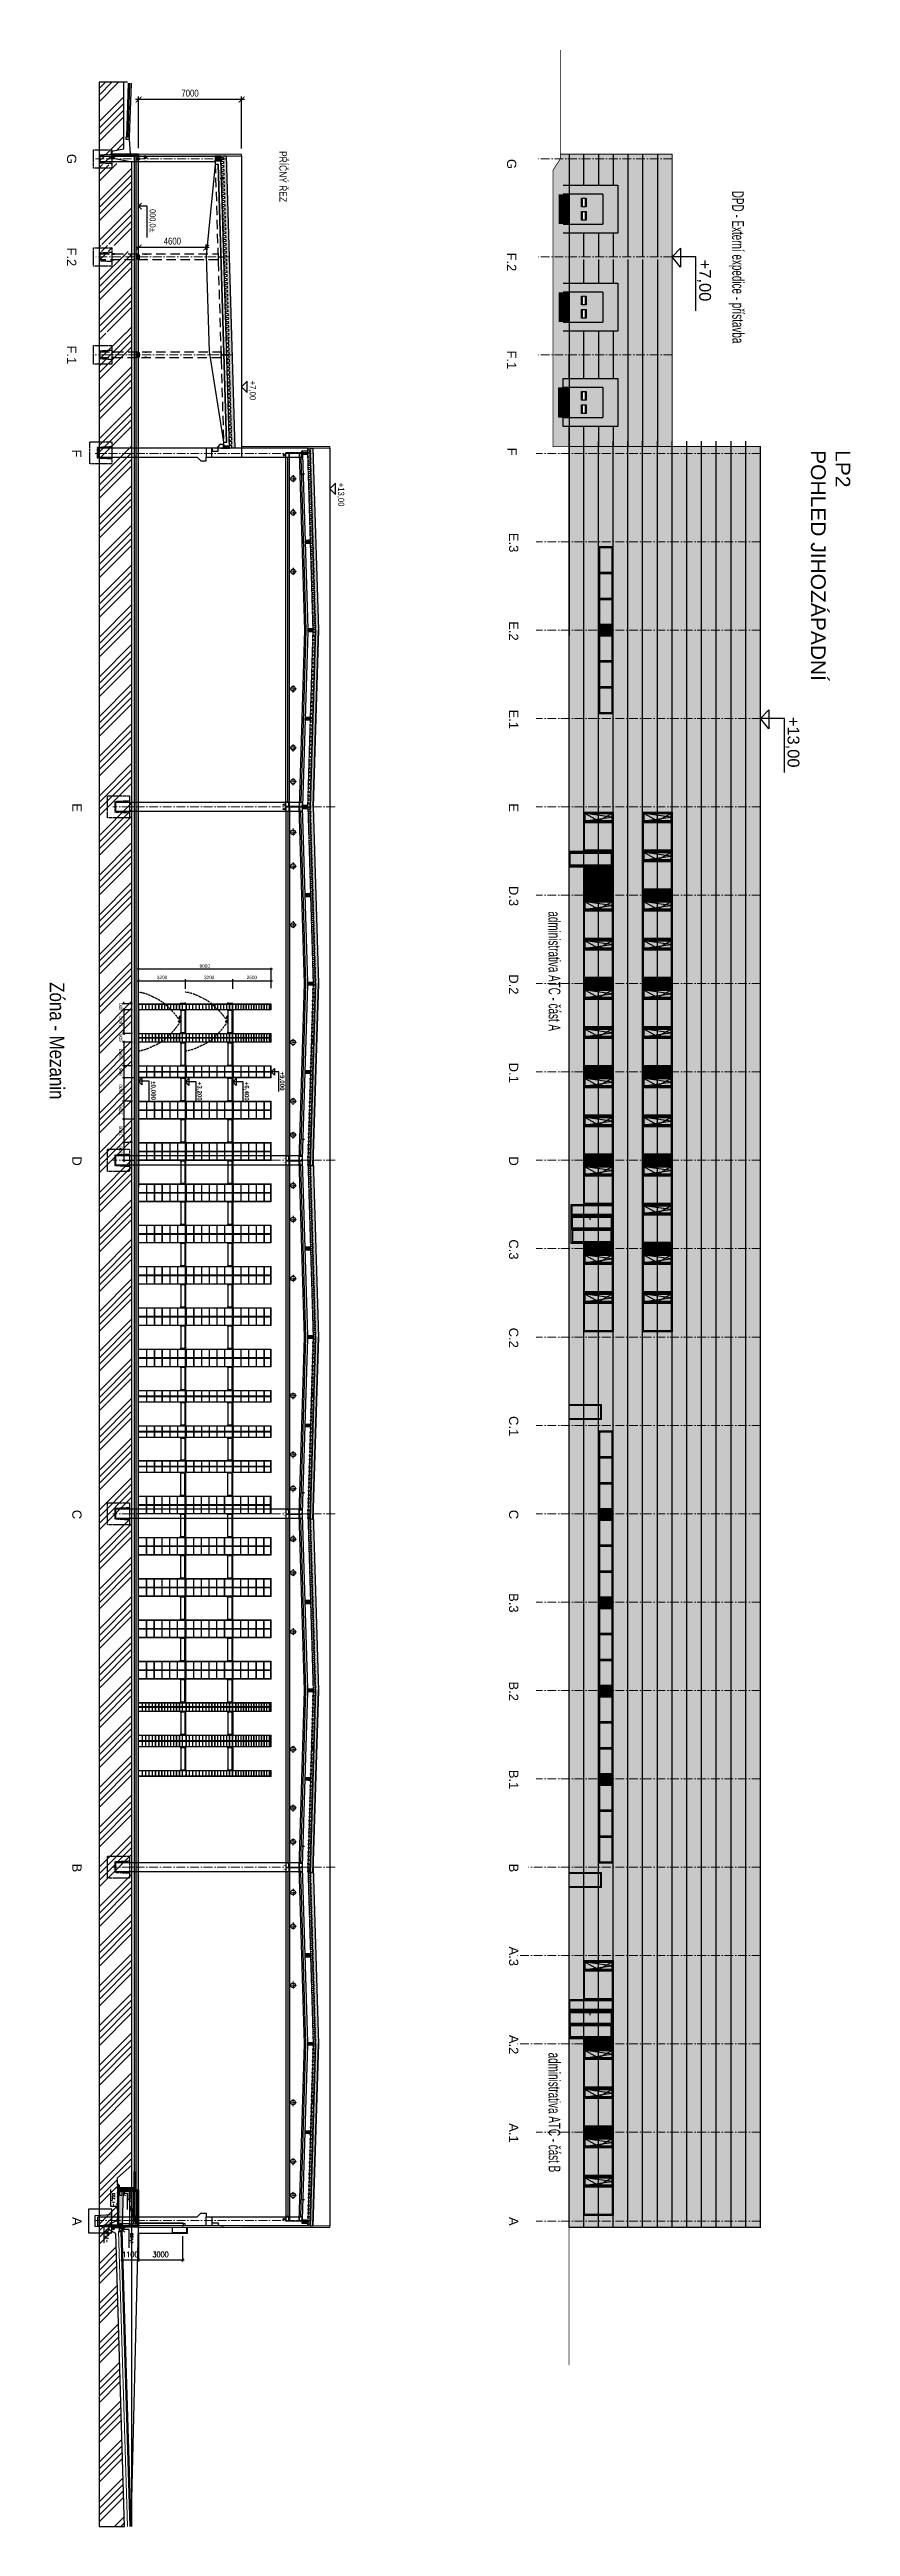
# Model space of a CAD drawing. Header units: millimetres. Extents: x 325046 to 1268204, y 1875583 to 2761998.
# Drawn here: x 325046 to 379431, y 2450118 to 2618324 of the extents above; entities that cross this region are included whole.
import ezdxf
from ezdxf.enums import TextEntityAlignment as Align

# ---------------------------------------------------------------- set-up
doc = ezdxf.new("R2010")
doc.units = ezdxf.units.MM
doc.header["$LTSCALE"] = 100
doc.header["$PDMODE"] = 65
for name, pattern in [('ACAD_ISO10W100', [18.5, 12, -3, 0.5, -3]), ('Carkovana', [0.21, 0.15, -0.06]), ('DASHDOT', [1, 0.5, -0.25, 0, -0.25]), ('DASHED', [0.75, 0.5, -0.25]), ('DASHED2', [9.525, 6.35, -3.175]), ('DIVIDE', [31.75, 12.7, -6.35, 0, -6.35, 0, -6.35]), ('SO02_F11anp01$0${ Leader Line}', [0])]:
    doc.linetypes.add(name, pattern=pattern)
for name, color, linetype in [('005', 9, 'Continuous'), ('025', 1, 'Continuous'), ('035', 7, 'Continuous'), ('050', 4, 'Continuous'), ('A_KOTY_výškové', 2, 'Continuous'), ('DEHA', 2, 'Continuous'), ('ELE_návrh', 5, 'Continuous'), ('FASÁDY - okna - PŮDORYS', 8, 'Continuous'), ('FASÁDY kresba', 7, 'Continuous'), ('IZOLACE - T', 8, 'IZOLACE'), ('KOTY', 2, 'Continuous'), ('kóty 100', 5, 'Continuous'), ('KÓTY 200', 5, 'Continuous'), ('MŮSTEK', 140, 'Continuous'), ('OKNA - RASTR', 5, 'Continuous'), ('Popis - dílčí', 5, 'Continuous'), ('PŘEDĚL HMOT', 8, 'Continuous'), ('SPK-rozv.stroj.', 1, 'Continuous'), ('TENKÁ', 7, 'Continuous'), ('UT', 4, 'Continuous'), ('ČÁRKOVANÁ', 5, 'DASHED2'), ('ČÍSLO MÍSTNOSTI', 4, 'Continuous'), ('ŠRAF-TERÉN', 34, 'Continuous'), ('ŽB - MONOLIT', 4, 'Continuous'), ('ŽB - PREFA', 3, 'Continuous')]:
    doc.layers.add(name, color=color, linetype=linetype)
for name, color, linetype, lineweight in [('FASÁDY filling', 7, 'Continuous', 5), ('LP FASÁDY kresba', 7, 'Continuous', 13), ('Objekty - osy', 5, 'ACAD_ISO10W100', 20), ('OBVODOVÝ PLÁŠŤ', 2, 'Continuous', 9), ('PŘEDĚL', 8, 'Continuous', 5), ('TENKÉ', 9, 'Continuous', 9), ('ŠFAF - okna', 8, 'Continuous', 13), ('ŽB - Šraf-prefa', 253, 'Continuous', 13)]:
    doc.layers.add(name, color=color, linetype=linetype, lineweight=lineweight)
for name, color, linetype, lineweight, true_color in [('IZOLACE - H', 7, 'Continuous', 9, 0x525252), ('OCELOVÉ KONSTRUKCE', 7, 'Continuous', 13, 0x2865c8), ('otvory', 7, 'Continuous', 20, 0xb30000), ('PŘÍČKY - SDK', 7, 'Continuous', 30, 0x6a1174), ('Regály', 7, 'Continuous', 9, 0x0d4f10), ('TECH - Zóny', 7, 'DIVIDE', 15, 0x33843e), ('TRAPÉZ -  KRYTINA', 7, 'Continuous', 25, 0x005875), ('Šrafy - VÝPLŇ', 7, 'Continuous', 15, 0x9b9908)]:
    doc.layers.add(name, color=color, linetype=linetype, lineweight=lineweight, true_color=true_color)
for name, color, linetype, true_color in [('Izolace tepelná', 7, 'Continuous', 0xfdf0ce), ('OCEL', 7, 'Continuous', 0x025574), ('Popis OS', 7, 'Continuous', 0xbd0a5d), ('SHZ_Potrubí', 7, 'Continuous', 0xbf0903), ('VÝŠKOVÉ KOTY', 7, 'Continuous', 0xf90b4b), ('ŽB - KALICHY', 7, 'DASHED2', 0x850000), ('ŽB - Šraf-monol', 7, 'Continuous', 0x6bc2a4)]:
    doc.layers.add(name, color=color, linetype=linetype, true_color=true_color)
doc.styles.add('ARIAL', font='arial.ttf')
doc.styles.add('arial 1_200', font='arialbd.ttf', dxfattribs={"height": 300})
doc.styles.add('ARIAL NARROW', font='ARIALN.TTF')
doc.styles.add('ARIL-TENKÝ', font='arial.ttf')
doc.styles.add('FSIMPLEX', font='simplex.shx')
doc.styles.add('ROMANS', font='romans.shx', dxfattribs={"width": 0.8})
doc.styles.add('ROZPISKA', font='arial.ttf', dxfattribs={"width": 0.6})
doc.linetypes.add('IZOLACE', pattern='A,0.0001,-0.1,[134,ltypeshp.shx,S=0.1,R=0,X=-0.1,Y=0],-0.2,[134,ltypeshp.shx,S=0.1,R=180,X=0.1,Y=0],-0.1', length=0.4001)
doc.dimstyles.new('100', dxfattribs={"dimscale": 100, "dimtxt": 2.3, "dimasz": 1.5, "dimexe": 1, "dimexo": 4, "dimgap": 1, "dimtad": 1, "dimdec": 0, "dimzin": 0, "dimdsep": 46, "dimtxsty": 'ARIAL NARROW', "dimblk": 'ARCHTICK', "dimcen": 4, "dimdle": 1, "dimclrd": 256, "dimclre": 256, "dimclrt": 7, "dimadec": 0, "dimazin": 0, "dimtfac": 1, "dimtdec": 0, "dimtix": 1, "dimtofl": 0, "dimtmove": 0, "dimatfit": 2, "dimldrblk": 'OBLIQUE', "dimfxl": 1, "dimtolj": 1, "dimtzin": 0, "dimlwd": -1, "dimlwe": -1, "dimarcsym": 1})
doc.dimstyles.new('200', dxfattribs={"dimscale": 200, "dimtxt": 2.3, "dimasz": 2, "dimexe": 1, "dimexo": 2, "dimgap": 1, "dimtad": 1, "dimdec": 0, "dimzin": 0, "dimdsep": 46, "dimtxsty": 'ARIAL NARROW', "dimblk": 'ARCHTICK', "dimcen": 4, "dimdle": 1, "dimclrd": 256, "dimclre": 256, "dimclrt": 7, "dimadec": 0, "dimazin": 0, "dimtfac": 1, "dimtdec": 0, "dimtix": 1, "dimtofl": 0, "dimtmove": 0, "dimatfit": 0, "dimldrblk": 'OBLIQUE', "dimfxl": 1, "dimtolj": 1, "dimtzin": 0, "dimlwd": -1, "dimlwe": -1, "dimarcsym": 0})
doc.dimstyles.new('x200', dxfattribs={"dimscale": 100, "dimtxt": 3.6, "dimasz": 2, "dimexe": 1, "dimexo": 6, "dimgap": 2, "dimtad": 1, "dimdec": 0, "dimzin": 0, "dimdsep": 46, "dimtxsty": 'ROMANS', "dimblk": 'ARCHTICK', "dimcen": 4, "dimdle": 1, "dimclrd": 256, "dimclre": 256, "dimclrt": 7, "dimadec": 0, "dimazin": 0, "dimtfac": 1, "dimtdec": 0, "dimtix": 1, "dimtofl": 0, "dimtmove": 0, "dimatfit": 0, "dimldrblk": 'OBLIQUE', "dimfxl": 1, "dimtolj": 1, "dimtzin": 0, "dimlwd": -1, "dimlwe": -1, "dimarcsym": 0})

msp = doc.modelspace()

# ---------------------------------------------------------------- texts
at = {"layer": 'A_KOTY_výškové', "color": 20, "true_color": 0xff3838, "style": 'ARIAL', "width": 0.9}
for s, p in [('+7,00', (338639.3, 2595836.8)), ('+13,00', (344639.3, 2588906.6))]:
    msp.add_text(s, height=416, rotation=269.999997, dxfattribs=at).set_placement(p)
at = {"layer": 'ELE_návrh', "char_height": 50, "attachment_point": 1, "rotation": 270}
for insert in [(334019.3, 2552681.2), (337219.3, 2552681.2)]:
    msp.add_mtext_dynamic_manual_height_columns('žlab', width=1338.143, gutter_width=1, heights=[0], dxfattribs=dict(at, insert=insert))
at = {"layer": 'LP FASÁDY kresba', "insert": (376734.8, 2591118.6), "char_height": 1000, "width": 9391.301, "attachment_point": 7, "rotation": 270, "style": 'ARIAL'}
msp.add_mtext('{\\W1.02;LP2\\PPOHLED\\~JIHOZÁPADNÍ}', dxfattribs=at)
at = {"layer": 'Popis - dílčí', "char_height": 800, "attachment_point": 7, "rotation": 270.108701, "style": 'ROZPISKA'}
for s, insert in [('DPD - Externí expedice - přístavba', (371149, 2608727.8)), ('administrativa ATC - část A', (358912.3, 2559794.6)), ('administrativa ATC - část B', (358912.3, 2482294.1))]:
    msp.add_mtext(s, dxfattribs=dict(at, insert=insert))
at = {"layer": 'Popis OS', "linetype": 'ByBlock', "style": 'ARIL-TENKÝ'}
for s, p in [('G', (326545.4, 2610892.7)), ('G', (356423.5, 2610550.2)), ('F.2', (326545.4, 2604242.7)), ('F.2', (356423.5, 2603900.2)), ('F.1', (326545.4, 2597592.7)), ('F.1', (356423.5, 2597250.2)), ('F', (326895.4, 2590892.7)), ('F', (356457.1, 2591013.9)), ('E.3', (356563.9, 2584839.5)), ('E.2', (356563.9, 2578839.5)), ('E.1', (356563.9, 2572839.5)), ('E', (326903.1, 2566839.5)), ('E', (356563.9, 2566839.5)), ('D.3', (356563.9, 2560839.5)), ('D.2', (356563.9, 2554839.5)), ('D.1', (356563.9, 2548839.5)), ('D', (326903.1, 2542839.5)), ('D', (356563.9, 2542839.5)), ('C.3', (356563.9, 2536839.5)), ('C.2', (356563.9, 2530839.5)), ('C.1', (356563.9, 2524839.5)), ('C', (326903.1, 2518839.5)), ('C', (356563.9, 2518839.5)), ('B.3', (356563.9, 2512839.5)), ('B.2', (356563.9, 2506839.5)), ('B.1', (356563.9, 2500839.5)), ('B', (326903.1, 2494839.5)), ('B', (356563.9, 2494839.5)), ('A.3', (356563.9, 2488839.5)), ('A.2', (356563.9, 2482839.5)), ('A.1', (356563.9, 2476839.5)), ('A', (326903.1, 2470839.5)), ('A', (356563.9, 2470839.5))]:
    msp.add_text(s, height=630, rotation=270, dxfattribs=at).set_placement(p, align=Align.MIDDLE_CENTER)
at = {"layer": 'TECH - Zóny', "insert": (325552.8, 2551007.1), "char_height": 1000, "width": 16269.615, "attachment_point": 5, "rotation": 270, "style": 'ARIAL NARROW'}
msp.add_mtext('Zóna - Mezanin ', dxfattribs=at)
at = {"layer": 'VÝŠKOVÉ KOTY', "linetype": 'SO02_F11anp01$0${ Leader Line}', "style": 'ARIL-TENKÝ'}
for s, p in [('+7,00', (369562.5, 2602639.1)), ('+13,00', (375562.5, 2571289.1))]:
    msp.add_text(s, height=800, rotation=270, dxfattribs=at).set_placement(p, align=Align.MIDDLE_CENTER)
at = {"layer": 'VÝŠKOVÉ KOTY', "ltscale": 100, "style": 'FSIMPLEX', "text_generation_flag": 2}
for s, p in [('-1,330', (329308.5, 2471863.1)), ('-1,050', (330419.6, 2471912.3)), ('-1,780', (328858.5, 2469404.1)), ('-1,100', (330536.7, 2469138.5))]:
    msp.add_text(s, height=180, rotation=270, dxfattribs=at).set_placement(p)
at = {"layer": 'VÝŠKOVÉ KOTY', "ltscale": 2, "transparency": 33554687, "extrusion": (0, 0, -1), "insert": (332245.9, 2607484.5), "char_height": 400, "attachment_point": 3, "text_direction": (0, 1, 0), "style": 'ARIAL NARROW'}
msp.add_mtext('%%P0,000', dxfattribs=at)
at = {"layer": 'VÝŠKOVÉ KOTY', "char_height": 300, "width": 5552.808, "attachment_point": 5, "rotation": 270, "line_spacing_factor": 0.72, "style": 'arial 1_200'}
for s, insert in [('+9,000', (340815, 2548275.5)), ('%%P0,000', (332072.7, 2547629.7)), ('+3,200', (335207.9, 2547583.2)), ('+6,400', (338407.9, 2547583.2))]:
    msp.add_mtext(s, dxfattribs=dict(at, insert=insert))
at = {"layer": 'ČÍSLO MÍSTNOSTI', "style": 'ARIAL NARROW'}
msp.add_text('PŘÍČNÝ ŘEZ', height=500, rotation=270, dxfattribs=at).set_placement((340653.2, 2611431.6))

# ---------------------------------------------------------------- blocks, each defined once
blk = doc.blocks.new('OKNO1')
at = {"layer": 'FASÁDY filling'}
h = blk.add_hatch(color=149, dxfattribs=at)
h.paths.add_polyline_path([(554541, 2542543), (552541, 2542543), (552541, 2539893), (554541, 2539893)])
h.paths.add_polyline_path([(554481, 2541903), (552601, 2541903), (552601, 2542483), (554481, 2542483)], flags=16)
h.paths.add_polyline_path([(554481, 2541843), (554481, 2539953), (552601, 2539953), (552601, 2541843)], flags=16)
h = blk.add_hatch(color=149, dxfattribs=at)
h.paths.add_polyline_path([(554481, 2542483), (552601, 2542483), (552601, 2541903), (554481, 2541903)])
h.paths.add_polyline_path([(554441, 2542443), (554441, 2541943), (552641, 2541943), (552641, 2542443)], flags=16)
at = {"layer": 'ŠFAF - okna'}
h = blk.add_hatch(color=256, dxfattribs=at)
h.set_gradient(color1=(33, 33, 33), color2=(171, 171, 171))
h.paths.add_polyline_path([(554441, 2541943), (554441, 2542443), (552641, 2542443), (552641, 2541943)])
h.paths.add_polyline_path([(552601, 2539953), (554481, 2539953), (554481, 2541843), (552601, 2541843)])
at = {"layer": 'FASÁDY - okna - PŮDORYS'}
blk.add_lwpolyline([(554441, 2542443), (554441, 2541943), (552641, 2541943), (552641, 2542443)], close=True, dxfattribs=at)
blk.add_lwpolyline([(552641, 2541943), (554441, 2542193), (552641, 2542443), (553541, 2541943), (554441, 2542443)], dxfattribs=at)
at = {"layer": 'OKNA - RASTR'}
blk.add_lwpolyline([(554541, 2542543), (554541, 2539893), (552541, 2539893), (552541, 2542543)], close=True, dxfattribs=at)
for points in [[(552601, 2541903), (552601, 2542483), (554481, 2542483), (554481, 2541903), (552601, 2541903)], [(554481, 2541843), (554481, 2539953), (552601, 2539953), (552601, 2541843), (554481, 2541843)]]:
    blk.add_lwpolyline(points, dxfattribs=at)
blk = doc.blocks.new('okno 2')
at = {"layer": 'FASÁDY filling'}
h = blk.add_hatch(color=149, dxfattribs=at)
h.paths.add_polyline_path([(554541, 2544670), (552541, 2544670), (552541, 2543970), (554541, 2543970)])
h.paths.add_polyline_path([(554481, 2544030), (552601, 2544030), (552601, 2544610), (554481, 2544610)], flags=16)
h.paths.add_polyline_path([(554481, 2544610), (552601, 2544610), (552601, 2544030), (554481, 2544030)], flags=16)
at = {"layer": 'OKNA - RASTR'}
blk.add_lwpolyline([(552541, 2543970), (552541, 2544670), (554541, 2544670), (554541, 2543970), (552541, 2543970)], dxfattribs=at)
blk.add_lwpolyline([(552601, 2544030), (552601, 2544610), (554481, 2544610), (554481, 2544030)], close=True, dxfattribs=at)
blk = doc.blocks.new('hlavice 2 pohl')
at = {"layer": '005', "linetype": 'DASHED'}
blk.add_lwpolyline([(1903948, -4907035), (1903948, -4905785), (1905198, -4905785), (1905198, -4907035)], close=True, dxfattribs=at)
blk.add_lwpolyline([(1904273, -4905785), (1904323, -4906635), (1904823, -4906635), (1904873, -4905785)], dxfattribs=at)
blk = doc.blocks.new('l4_po')
at = {"layer": '005', "linetype": 'DASHDOT', "ltscale": 0.5}
for points in [[(1640058, -5399579), (1640058, -5399086)], [(1659468, -5400145), (1659468, -5399668)]]:
    blk.add_lwpolyline(points, dxfattribs=at)
at = {"layer": '025', "linetype": 'DASHED', "ltscale": 0.5}
blk.add_lwpolyline([(1658298, -5399670), (1658198, -5399667), (1658196, -5399717), (1658296, -5399720)], close=True, dxfattribs=at)
at = {"layer": '035', "ltscale": 0.5}
blk.add_lwpolyline([(1659588, -5399709), (1659588, -5400097), (1659188, -5400097), (1652988, -5400712), (1646491, -5400517), (1640338, -5399532), (1639938, -5399532), (1639938, -5399120)], close=True, dxfattribs=at)
at = {"layer": '035', "linetype": 'DASHED', "ltscale": 0.5}
for points in [[(1640033, -5399532), (1640033, -5399122)], [(1640083, -5399532), (1640083, -5399124)], [(1659443, -5400097), (1659443, -5399705)], [(1659493, -5400097), (1659493, -5399706)]]:
    blk.add_lwpolyline(points, dxfattribs=at)
at = {"layer": '035', "ltscale": 0.5}
for points in [[(1640338, -5399532), (1640345, -5399312), (1659195, -5399877), (1659188, -5400097)], [(1640344, -5399338), (1659194, -5399903)]]:
    blk.add_lwpolyline(points, dxfattribs=at)
at = {"layer": 'DEHA', "color": 3, "linetype": 'DASHDOT'}
blk.add_lwpolyline([(1658248, -5399569), (1658248, -5399769)], dxfattribs=at)
blk = doc.blocks.new('_ARCHTICK')
at = {"color": 0, "linetype": 'ByBlock', "const_width": 0.15}
blk.add_lwpolyline([(-0.5, -0.5), (0.5, 0.5)], dxfattribs=at)
blk = doc.blocks.new('*D726')
at = {"layer": 'Defpoints', "color": 0, "transparency": 16777216}
for p in [(331085, 2604874), (331085, 2604315), (335685, 2604315)]:
    blk.add_point(p, dxfattribs=at)
at = {"layer": 'KÓTY 200', "transparency": 16777216}
for p, q in [((335885, 2604874), (330885, 2604874)), ((331085, 2604715), (331085, 2605074)), ((335685, 2604715), (335685, 2605074))]:
    blk.add_line(p, q, dxfattribs=at)
at = {"layer": 'KÓTY 200', "transparency": 16777216, "xscale": 400, "yscale": 400, "zscale": 400, "rotation": 180}
blk.add_blockref('_ARCHTICK', (331085, 2604874), dxfattribs=at)
at = {"layer": 'KÓTY 200', "transparency": 16777216, "xscale": 400, "yscale": 400, "zscale": 400}
blk.add_blockref('_ARCHTICK', (335685, 2604874), dxfattribs=at)
at = {"layer": 'KÓTY 200', "color": 7, "transparency": 16777216, "insert": (333385, 2605309), "char_height": 460, "attachment_point": 5, "style": 'ARIAL NARROW'}
blk.add_mtext('\\A1;4600', dxfattribs=at)
blk = doc.blocks.new('_Oblique')
at = {"color": 0, "lineweight": -2}
blk.add_line((-0.5, -0.5), (0.5, 0.5), dxfattribs=at)
blk = doc.blocks.new('H2 PO')
at = {"layer": '005', "linetype": 'DASHED'}
blk.add_lwpolyline([(2029475, -4892558), (2029475, -4891058), (2027975, -4891058), (2027975, -4892558)], close=True, dxfattribs=at)
blk.add_lwpolyline([(2029125, -4891058), (2029075, -4892058), (2028375, -4892058), (2028325, -4891058)], dxfattribs=at)
blk = doc.blocks.new('V3 POHL')
at = {"layer": '005', "linetype": 'DASHDOT'}
for points in [[(1939996, -5358455), (1939496, -5358455), (1939496, -5358455)], [(1939746, -5358205), (1939746, -5358705), (1939746, -5358705)], [(1939746, -5360505), (1939746, -5361005), (1939746, -5361005)], [(1939996, -5360755), (1939496, -5360755), (1939496, -5360755)], [(1939996, -5364755), (1939496, -5364755), (1939496, -5364755)], [(1939746, -5364505), (1939746, -5365005), (1939746, -5365005)], [(1939746, -5372965), (1939746, -5372465), (1939746, -5372465)], [(1939996, -5372715), (1939496, -5372715), (1939496, -5372715)], [(1939996, -5376715), (1939496, -5376715), (1939496, -5376715)], [(1939746, -5376965), (1939746, -5376465), (1939746, -5376465)], [(1939996, -5379015), (1939496, -5379015), (1939496, -5379015)], [(1939746, -5379265), (1939746, -5378765), (1939746, -5378765)]]:
    blk.add_lwpolyline(points, dxfattribs=at)
at = {"layer": '025', "linetype": 'DASHED'}
for points, const_width in [([(1940396, -5356835), (1940246, -5356835)], 25), ([(1938926, -5362735), (1938586, -5362725)], 20), ([(1938749, -5368735), (1938409, -5368735)], 20), ([(1938926, -5374735), (1938586, -5374745)], 20), ([(1940396, -5380585), (1940246, -5380585)], 25)]:
    blk.add_lwpolyline(points, dxfattribs=dict(at, const_width=const_width))
at = {"layer": '025', "linetype": 'DASHED', "ltscale": 0.5}
blk.add_lwpolyline([(1939065, -5358095), (1939062, -5358195), (1939112, -5358197), (1939115, -5358097)], close=True, dxfattribs=at)
at = {"layer": '035', "ltscale": 0.5}
blk.add_lwpolyline([(1939146, -5356805), (1939104, -5356805), (1938749, -5368634), (1938749, -5368836), (1939105, -5380715), (1940246, -5380715), (1940246, -5356705), (1939146, -5356705), (1939146, -5356805)], close=True, dxfattribs=at)
for points in [[(1939228, -5357005), (1938876, -5368735), (1939226, -5380415)], [(1939326, -5356705), (1938966, -5368735), (1939325, -5380715)], [(1939311, -5356705), (1939302, -5357005), (1939098, -5357005)], [(1939976, -5380715), (1939976, -5380715), (1939996, -5380715), (1939996, -5356705), (1939976, -5356705), (1939976, -5356705)], [(1940026, -5356705), (1940026, -5357005), (1940246, -5357005)], [(1940096, -5380415), (1940096, -5357005)], [(1939309, -5380715), (1939300, -5380415), (1939096, -5380415)], [(1940026, -5380715), (1940026, -5380415), (1940246, -5380415)]]:
    blk.add_lwpolyline(points, dxfattribs=at)
for centre in [(1939746, -5358455), (1939746, -5360755), (1939746, -5364755), (1939746, -5372715), (1939746, -5376715), (1939746, -5379015)]:
    blk.add_circle(centre, 158, dxfattribs=at)
at = {"layer": 'DEHA', "color": 3, "linetype": 'DASHDOT'}
blk.add_lwpolyline([(1938964, -5358145), (1939164, -5358145)], dxfattribs=at)
blk = doc.blocks.new('*D727')
at = {"layer": 'Defpoints', "color": 0, "transparency": 16777216}
for p in [(331085, 2614925), (331085, 2611233), (338085, 2611213)]:
    blk.add_point(p, dxfattribs=at)
at = {"layer": 'KÓTY 200', "transparency": 16777216}
for p, q in [((338285, 2614925), (330885, 2614925)), ((331085, 2611633), (331085, 2615125)), ((338085, 2611613), (338085, 2615125))]:
    blk.add_line(p, q, dxfattribs=at)
at = {"layer": 'KÓTY 200', "transparency": 16777216, "xscale": 400, "yscale": 400, "zscale": 400, "rotation": 180}
blk.add_blockref('_ARCHTICK', (331085, 2614925), dxfattribs=at)
at = {"layer": 'KÓTY 200', "transparency": 16777216, "xscale": 400, "yscale": 400, "zscale": 400}
blk.add_blockref('_ARCHTICK', (338085, 2614925), dxfattribs=at)
at = {"layer": 'KÓTY 200', "color": 7, "transparency": 16777216, "insert": (334585, 2615360), "char_height": 460, "attachment_point": 5, "style": 'ARIAL NARROW'}
blk.add_mtext('\\A1;7000', dxfattribs=at)
blk = doc.blocks.new('A$C74085231')
at = {"layer": 'MŮSTEK'}
blk.add_line((110, 181), (110, 500), dxfattribs=at)
at = {"layer": 'MŮSTEK', "ltscale": 100}
for points in [[(2520, 500), (110, 500), (0, 600), (2590, 600), (2590, 600)], [(659, 301), (295, 421), (325, 509), (688, 389)]]:
    blk.add_lwpolyline(points, dxfattribs=at)
for points in [[(110, 181), (2520, 181), (2520, 0), (110, 0)], [(692, 403), (1509, 133), (1467, 7), (650, 277)]]:
    blk.add_lwpolyline(points, close=True, dxfattribs=at)
blk = doc.blocks.new('A$C7DC35752')
at = {"layer": 'OCELOVÉ KONSTRUKCE', "flags": 128}
blk.add_lwpolyline([(0, 140), (0, 0), (140, 0), (140, 140), (0, 140)], dxfattribs=at)
blk.add_lwpolyline([(10, 130), (10, 10), (130, 10), (130, 130)], close=True, dxfattribs=at)
blk = doc.blocks.new('*D729')
at = {"layer": 'Defpoints', "color": 0, "ltscale": 2, "transparency": 16777216}
for p in [(329985, 2470463), (331085, 2470663), (331085, 2468215)]:
    blk.add_point(p, dxfattribs=at)
at = {"layer": 'KÓTY 200', "ltscale": 2, "transparency": 16777216}
for p, q in [((329985, 2469863), (329985, 2468115)), ((331085, 2470063), (331085, 2468115)), ((329885, 2468215), (331185, 2468215))]:
    blk.add_line(p, q, dxfattribs=at)
at = {"layer": 'KÓTY 200', "ltscale": 2, "transparency": 16777216, "xscale": 200, "yscale": 200, "zscale": 200, "rotation": 180}
blk.add_blockref('_ARCHTICK', (329985, 2468215), dxfattribs=at)
at = {"layer": 'KÓTY 200', "ltscale": 2, "transparency": 16777216, "xscale": 200, "yscale": 200, "zscale": 200}
blk.add_blockref('_ARCHTICK', (331085, 2468215), dxfattribs=at)
at = {"layer": 'KÓTY 200', "color": 7, "ltscale": 2, "transparency": 16777216, "insert": (330535, 2468595), "char_height": 360, "attachment_point": 5, "style": 'ROMANS'}
blk.add_mtext('\\A1;1100', dxfattribs=at)
blk = doc.blocks.new('*D730')
at = {"layer": 'Defpoints', "color": 0, "ltscale": 2, "transparency": 16777216}
for p in [(331085, 2470663), (334085, 2470423), (334085, 2468215)]:
    blk.add_point(p, dxfattribs=at)
at = {"layer": 'KÓTY 200', "ltscale": 2, "transparency": 16777216}
for p, q in [((331085, 2470063), (331085, 2468115)), ((334085, 2469823), (334085, 2468115)), ((330985, 2468215), (334185, 2468215))]:
    blk.add_line(p, q, dxfattribs=at)
at = {"layer": 'KÓTY 200', "ltscale": 2, "transparency": 16777216, "xscale": 200, "yscale": 200, "zscale": 200, "rotation": 180}
blk.add_blockref('_ARCHTICK', (331085, 2468215), dxfattribs=at)
at = {"layer": 'KÓTY 200', "ltscale": 2, "transparency": 16777216, "xscale": 200, "yscale": 200, "zscale": 200}
blk.add_blockref('_ARCHTICK', (334085, 2468215), dxfattribs=at)
at = {"layer": 'KÓTY 200', "color": 7, "ltscale": 2, "transparency": 16777216, "insert": (332585, 2468595), "char_height": 360, "attachment_point": 5, "style": 'ROMANS'}
blk.add_mtext('\\A1;3000', dxfattribs=at)
blk = doc.blocks.new('*D1495')
at = {"layer": 'Defpoints', "color": 0, "linetype": 'ByBlock', "transparency": 16777216}
for p in [(331085, 2553513), (330092, 2553113), (331085, 2553113)]:
    blk.add_point(p, dxfattribs=at)
at = {"layer": 'kóty 100', "linetype": 'ByBlock', "transparency": 16777216}
for p, q in [((330685, 2553513), (329992, 2553513)), ((330092, 2553513), (330092, 2553663)), ((330685, 2553113), (329992, 2553113)), ((330092, 2553113), (330092, 2552963))]:
    blk.add_line(p, q, dxfattribs=at)
at = {"layer": 'kóty 100', "linetype": 'ByBlock', "transparency": 16777216, "xscale": 150, "yscale": 150, "zscale": 150}
for p, rotation in [((330092, 2553513), 270), ((330092, 2553113), 90)]:
    blk.add_blockref('_ARCHTICK', p, dxfattribs=dict(at, rotation=rotation))
at = {"layer": 'kóty 100', "color": 7, "linetype": 'ByBlock', "transparency": 16777216, "insert": (329874, 2553313), "char_height": 230, "attachment_point": 5, "rotation": 90, "style": 'ARIAL NARROW'}
blk.add_mtext('\\A1;400', dxfattribs=at)
blk = doc.blocks.new('*D1496')
at = {"layer": 'Defpoints', "color": 0, "linetype": 'ByBlock', "transparency": 16777216}
for p in [(331085, 2553113), (330092, 2551513), (331085, 2551513)]:
    blk.add_point(p, dxfattribs=at)
at = {"layer": 'kóty 100', "linetype": 'ByBlock', "transparency": 16777216}
for p, q in [((330685, 2553113), (329992, 2553113)), ((330092, 2553213), (330092, 2551413)), ((330685, 2551513), (329992, 2551513))]:
    blk.add_line(p, q, dxfattribs=at)
at = {"layer": 'kóty 100', "linetype": 'ByBlock', "transparency": 16777216, "xscale": 150, "yscale": 150, "zscale": 150}
for p, rotation in [((330092, 2553113), 90), ((330092, 2551513), 270)]:
    blk.add_blockref('_ARCHTICK', p, dxfattribs=dict(at, rotation=rotation))
at = {"layer": 'kóty 100', "color": 7, "linetype": 'ByBlock', "transparency": 16777216, "insert": (329874, 2552313), "char_height": 230, "attachment_point": 5, "rotation": 90, "style": 'ARIAL NARROW'}
blk.add_mtext('\\A1;1600', dxfattribs=at)
blk = doc.blocks.new('*D1497')
at = {"layer": 'Defpoints', "color": 0, "linetype": 'ByBlock', "transparency": 16777216}
for p in [(330092, 2550907), (331085, 2551513), (331085, 2550907)]:
    blk.add_point(p, dxfattribs=at)
at = {"layer": 'kóty 100', "linetype": 'ByBlock', "transparency": 16777216}
for p, q in [((330685, 2551513), (329992, 2551513)), ((330685, 2550907), (329992, 2550907)), ((330092, 2551513), (330092, 2551663)), ((330092, 2550907), (330092, 2550757))]:
    blk.add_line(p, q, dxfattribs=at)
at = {"layer": 'kóty 100', "linetype": 'ByBlock', "transparency": 16777216, "xscale": 150, "yscale": 150, "zscale": 150}
for p, rotation in [((330092, 2551513), 270), ((330092, 2550907), 90)]:
    blk.add_blockref('_ARCHTICK', p, dxfattribs=dict(at, rotation=rotation))
at = {"layer": 'kóty 100', "color": 7, "linetype": 'ByBlock', "transparency": 16777216, "insert": (329874, 2551210), "char_height": 230, "attachment_point": 5, "rotation": 90, "style": 'ARIAL NARROW'}
blk.add_mtext('\\A1;606', dxfattribs=at)
blk = doc.blocks.new('*D1500')
at = {"layer": 'Defpoints', "color": 0, "linetype": 'ByBlock', "transparency": 16777216}
for p in [(334285, 2555091), (331085, 2554172), (334285, 2554172)]:
    blk.add_point(p, dxfattribs=at)
at = {"layer": 'kóty 100', "linetype": 'ByBlock', "transparency": 16777216}
for p, q in [((330985, 2555091), (334385, 2555091)), ((331085, 2554572), (331085, 2555191)), ((334285, 2554572), (334285, 2555191))]:
    blk.add_line(p, q, dxfattribs=at)
at = {"layer": 'kóty 100', "linetype": 'ByBlock', "transparency": 16777216, "xscale": 150, "yscale": 150, "zscale": 150, "rotation": 180}
blk.add_blockref('_ARCHTICK', (331085, 2555091), dxfattribs=at)
at = {"layer": 'kóty 100', "linetype": 'ByBlock', "transparency": 16777216, "xscale": 150, "yscale": 150, "zscale": 150}
blk.add_blockref('_ARCHTICK', (334285, 2555091), dxfattribs=at)
at = {"layer": 'kóty 100', "color": 7, "linetype": 'ByBlock', "transparency": 16777216, "insert": (332685, 2555308), "char_height": 230, "attachment_point": 5, "style": 'ARIAL NARROW'}
blk.add_mtext('\\A1;3200', dxfattribs=at)
blk = doc.blocks.new('*D1501')
at = {"layer": 'Defpoints', "color": 0, "linetype": 'ByBlock', "transparency": 16777216}
for p in [(337485, 2555091), (334285, 2554142), (337485, 2554172)]:
    blk.add_point(p, dxfattribs=at)
at = {"layer": 'kóty 100', "linetype": 'ByBlock', "transparency": 16777216}
for p, q in [((334185, 2555091), (337585, 2555091)), ((334285, 2554542), (334285, 2555191)), ((337485, 2554572), (337485, 2555191))]:
    blk.add_line(p, q, dxfattribs=at)
at = {"layer": 'kóty 100', "linetype": 'ByBlock', "transparency": 16777216, "xscale": 150, "yscale": 150, "zscale": 150, "rotation": 180}
blk.add_blockref('_ARCHTICK', (334285, 2555091), dxfattribs=at)
at = {"layer": 'kóty 100', "linetype": 'ByBlock', "transparency": 16777216, "xscale": 150, "yscale": 150, "zscale": 150}
blk.add_blockref('_ARCHTICK', (337485, 2555091), dxfattribs=at)
at = {"layer": 'kóty 100', "color": 7, "linetype": 'ByBlock', "transparency": 16777216, "insert": (335885, 2555308), "char_height": 230, "attachment_point": 5, "style": 'ARIAL NARROW'}
blk.add_mtext('\\A1;3200', dxfattribs=at)
blk = doc.blocks.new('*D1502')
at = {"layer": 'Defpoints', "color": 0, "linetype": 'ByBlock', "transparency": 16777216}
for p in [(340085, 2555091), (337485, 2554142), (340085, 2554172)]:
    blk.add_point(p, dxfattribs=at)
at = {"layer": 'kóty 100', "linetype": 'ByBlock', "transparency": 16777216}
for p, q in [((337385, 2555091), (340185, 2555091)), ((337485, 2554542), (337485, 2555191)), ((340085, 2554572), (340085, 2555191))]:
    blk.add_line(p, q, dxfattribs=at)
at = {"layer": 'kóty 100', "linetype": 'ByBlock', "transparency": 16777216, "xscale": 150, "yscale": 150, "zscale": 150, "rotation": 180}
blk.add_blockref('_ARCHTICK', (337485, 2555091), dxfattribs=at)
at = {"layer": 'kóty 100', "linetype": 'ByBlock', "transparency": 16777216, "xscale": 150, "yscale": 150, "zscale": 150}
blk.add_blockref('_ARCHTICK', (340085, 2555091), dxfattribs=at)
at = {"layer": 'kóty 100', "color": 7, "linetype": 'ByBlock', "transparency": 16777216, "insert": (338785, 2555308), "char_height": 230, "attachment_point": 5, "style": 'ARIAL NARROW'}
blk.add_mtext('\\A1;2600', dxfattribs=at)
blk = doc.blocks.new('*D1498')
at = {"layer": 'Defpoints', "color": 0, "linetype": 'ByBlock', "transparency": 16777216}
for p in [(331085, 2550907), (330092, 2549307), (331085, 2549307)]:
    blk.add_point(p, dxfattribs=at)
at = {"layer": 'kóty 100', "linetype": 'ByBlock', "transparency": 16777216}
for p, q in [((330685, 2550907), (329992, 2550907)), ((330092, 2551007), (330092, 2549207)), ((330685, 2549307), (329992, 2549307))]:
    blk.add_line(p, q, dxfattribs=at)
at = {"layer": 'kóty 100', "linetype": 'ByBlock', "transparency": 16777216, "xscale": 150, "yscale": 150, "zscale": 150}
for p, rotation in [((330092, 2550907), 90), ((330092, 2549307), 270)]:
    blk.add_blockref('_ARCHTICK', p, dxfattribs=dict(at, rotation=rotation))
at = {"layer": 'kóty 100', "color": 7, "linetype": 'ByBlock', "transparency": 16777216, "insert": (329874, 2550107), "char_height": 230, "attachment_point": 5, "rotation": 90, "style": 'ARIAL NARROW'}
blk.add_mtext('\\A1;1600', dxfattribs=at)
blk = doc.blocks.new('*D1499')
at = {"layer": 'Defpoints', "color": 0, "linetype": 'ByBlock', "transparency": 16777216}
for p in [(331085, 2548501), (330092, 2546901), (331085, 2546901)]:
    blk.add_point(p, dxfattribs=at)
at = {"layer": 'kóty 100', "linetype": 'ByBlock', "transparency": 16777216}
for p, q in [((330685, 2548501), (329992, 2548501)), ((330092, 2548601), (330092, 2546801)), ((330685, 2546901), (329992, 2546901))]:
    blk.add_line(p, q, dxfattribs=at)
at = {"layer": 'kóty 100', "linetype": 'ByBlock', "transparency": 16777216, "xscale": 150, "yscale": 150, "zscale": 150}
for p, rotation in [((330092, 2548501), 90), ((330092, 2546901), 270)]:
    blk.add_blockref('_ARCHTICK', p, dxfattribs=dict(at, rotation=rotation))
at = {"layer": 'kóty 100', "color": 7, "linetype": 'ByBlock', "transparency": 16777216, "insert": (329874, 2547701), "char_height": 230, "attachment_point": 5, "rotation": 90, "style": 'ARIAL NARROW'}
blk.add_mtext('\\A1;1600', dxfattribs=at)
blk = doc.blocks.new('A$C16EA413D')
at = {"layer": 'SPK-rozv.stroj.'}
for p, q in [((-15, -18), (-15, 0)), ((15, 0), (-15, 0)), ((15, -18), (15, 0)), ((15, -18), (-15, -18)), ((13, -20), (-13, -20)), ((-10, -22), (-11, -22)), ((10, -22), (-10, -22)), ((11, -22), (10, -22))]:
    blk.add_line(p, q, dxfattribs=at)
at = {"layer": 'SPK-rozv.stroj.', "color": 1, "linetype": 'Continuous', "ltscale": 100}
for p, q in [((-21, -47), (-20, -30)), ((-21, -50), (-21, -47)), ((-21, -67), (-21, -66)), ((-20, -65), (-16, -63)), ((-20, -67), (-15, -64)), ((-13, -26), (-16, -26)), ((-16, -63), (-12, -61)), ((-15, -34), (-15, -26)), ((-15, -34), (-15, -62)), ((-15, -64), (-13, -64)), ((-15, -76), (15, -76)), ((-15, -78), (-15, -76)), ((-15, -78), (15, -78)), ((-10, -20), (-14, -20)), ((-13, -20), (-14, -20)), ((-14, -20), (-12, -21)), ((-12, -21), (-13, -21)), ((-12, -22), (-13, -21)), ((-13, -26), (13, -26)), ((-13, -78), (-13, -76)), ((-13, -78), (-13, -76)), ((-12, -21), (12, -20)), ((-12, -37), (12, -37)), ((-12, -37), (-12, -47)), ((-12, -47), (-12, -67)), ((-9, -28), (-11, -26)), ((-11, -36), (11, -36)), ((-9, -36), (-9, -28)), ((-9, -28), (9, -28)), ((-9, -37), (-9, -38)), ((-8, -78), (-8, -76)), ((7, -40), (-7, -40)), ((-7, -78), (-7, -76)), ((-4, -62), (-5, -72)), ((-5, -72), (5, -72)), ((-5, -76), (-5, -72)), ((-5, -72), (-5, -72)), ((-5, -78), (-5, -78)), ((-5, -79), (5, -79)), ((4, -62), (-4, -62)), ((-4, -78), (-4, -76)), ((-3, -79), (-3, -84)), ((-3, -84), (-2, -85)), ((14, -21), (-2, -22)), ((12, -22), (-2, -22)), ((-2, -42), (-2, -59)), ((-2, -61), (-2, -62)), ((2, -61), (-2, -61)), ((2, -85), (-2, -85)), ((-1, -78), (-1, -76)), ((1, -78), (1, -76)), ((2, -42), (2, -59)), ((2, -61), (2, -62)), ((3, -84), (2, -85)), ((3, -79), (3, -84)), ((4, -62), (5, -72)), ((4, -78), (4, -76)), ((5, -76), (5, -72)), ((5, -72), (5, -72)), ((5, -78), (5, -78)), ((7, -78), (7, -76)), ((8, -78), (8, -76)), ((9, -28), (11, -26)), ((9, -36), (9, -28)), ((9, -37), (9, -38)), ((12, -20), (12, -20)), ((12, -20), (14, -21)), ((14, -21), (12, -22)), ((12, -22), (12, -22)), ((12, -37), (12, -47)), ((12, -47), (12, -67)), ((16, -63), (12, -61)), ((16, -26), (13, -26)), ((15, -64), (13, -64)), ((13, -78), (13, -76)), ((13, -78), (13, -76)), ((15, -34), (15, -26)), ((15, -34), (15, -62)), ((20, -67), (15, -64)), ((15, -78), (15, -76)), ((21, -65), (16, -63)), ((21, -47), (20, -30)), ((21, -50), (21, -47)), ((21, -67), (21, -66))]:
    blk.add_line(p, q, dxfattribs=at)
for centre, radius, start, end in [((7, -46), 28.7, 187.7663, 215.46324), ((-20, -66), 0.754, 120, 180), ((-20, -67), 0.754, 180, 300), ((-16, -30), 3.93, 90, 175), ((-16, -34), 1.51, 0, 5), ((7, -46), 28.7, 219.94946, 243.25123), ((-13, -24), 2.36, 281.84027, 57.44212), ((-13, -64), 0.754, 0, 120), ((-11, -37), 1.51, 90, 145.71786), ((-11, -37), 1.51, 145.71786, 180), ((7, -47), 18.9, 180, 233.48967), ((-13, -60), 0.754, 300, 0), ((-11, -67), 1.51, 180, 228.85694), ((-7, -38), 1.96, 180, 270), ((-6, -72), 0.754, 0, 63.67399), ((-5, -78), 0.503, 180, 270), ((0, -42), 2.48, 154.4242, 180), ((0, -59), 2.48, 180, 240.15109), ((0, -59), 2.48, 299.84891, 0), ((0, -42), 2.48, 0, 25.5758), ((-7, -47), 18.9, 306.51033, 0), ((6, -72), 0.754, 116.32601, 180), ((5, -78), 0.503, 270, 0), ((-7, -46), 28.7, 296.74877, 320.05054), ((7, -38), 1.96, 270, 0), ((13, -24), 2.36, 113.12898, 258.15973), ((11, -37), 1.51, 34.28214, 90), ((11, -37), 1.51, 0, 34.28214), ((13, -60), 0.754, 180, 240), ((13, -64), 0.754, 60, 180), ((11, -67), 1.51, 311.14306, 0), ((16, -34), 1.51, 175, 180), ((16, -30), 3.93, 5, 90), ((-7, -46), 28.7, 324.53676, 352.2337), ((20, -67), 0.754, 240, 0), ((20, -66), 0.754, 0, 60)]:
    blk.add_arc(centre, radius, start, end, dxfattribs=at)
at = {"layer": 'SPK-rozv.stroj.'}
for centre, start, end in [((-13, -18), 180, 270), ((13, -18), 270, 0)]:
    blk.add_arc(centre, 2.2, start, end, dxfattribs=at)
blk = doc.blocks.new('*D1503')
at = {"layer": 'Defpoints', "color": 0, "linetype": 'ByBlock', "transparency": 16777216}
for p in [(330092, 2548501), (331085, 2549307), (331198, 2548501)]:
    blk.add_point(p, dxfattribs=at)
at = {"layer": 'kóty 100', "linetype": 'ByBlock', "transparency": 16777216}
for p, q in [((330685, 2549307), (329992, 2549307)), ((330798, 2548501), (329992, 2548501)), ((330092, 2549407), (330092, 2548401))]:
    blk.add_line(p, q, dxfattribs=at)
at = {"layer": 'kóty 100', "linetype": 'ByBlock', "transparency": 16777216, "xscale": 150, "yscale": 150, "zscale": 150}
for p, rotation in [((330092, 2549307), 90), ((330092, 2548501), 270)]:
    blk.add_blockref('_ARCHTICK', p, dxfattribs=dict(at, rotation=rotation))
at = {"layer": 'kóty 100', "color": 7, "linetype": 'ByBlock', "transparency": 16777216, "insert": (329874, 2548904), "char_height": 230, "attachment_point": 5, "rotation": 90, "style": 'ARIAL NARROW'}
blk.add_mtext('\\A1;806', dxfattribs=at)
blk = doc.blocks.new('*D1504')
at = {"layer": 'Defpoints', "color": 0, "linetype": 'ByBlock', "transparency": 16777216}
for p in [(331085, 2546901), (330092, 2545695), (331198, 2545695)]:
    blk.add_point(p, dxfattribs=at)
at = {"layer": 'kóty 100', "linetype": 'ByBlock', "transparency": 16777216}
for p, q in [((330685, 2546901), (329992, 2546901)), ((330092, 2547001), (330092, 2545595)), ((330798, 2545695), (329992, 2545695))]:
    blk.add_line(p, q, dxfattribs=at)
at = {"layer": 'kóty 100', "linetype": 'ByBlock', "transparency": 16777216, "xscale": 150, "yscale": 150, "zscale": 150}
for p, rotation in [((330092, 2546901), 90), ((330092, 2545695), 270)]:
    blk.add_blockref('_ARCHTICK', p, dxfattribs=dict(at, rotation=rotation))
at = {"layer": 'kóty 100', "color": 7, "linetype": 'ByBlock', "transparency": 16777216, "insert": (329874, 2546298), "char_height": 230, "attachment_point": 5, "rotation": 90, "style": 'ARIAL NARROW'}
blk.add_mtext('\\A1;1206', dxfattribs=at)
blk = doc.blocks.new('*D1505')
at = {"layer": 'Defpoints', "color": 0, "linetype": 'ByBlock', "transparency": 16777216}
for p in [(331085, 2544095), (330092, 2542889), (331198, 2542889)]:
    blk.add_point(p, dxfattribs=at)
at = {"layer": 'kóty 100', "linetype": 'ByBlock', "transparency": 16777216}
for p, q in [((330685, 2544095), (329992, 2544095)), ((330092, 2544195), (330092, 2542789)), ((330798, 2542889), (329992, 2542889))]:
    blk.add_line(p, q, dxfattribs=at)
at = {"layer": 'kóty 100', "linetype": 'ByBlock', "transparency": 16777216, "xscale": 150, "yscale": 150, "zscale": 150}
for p, rotation in [((330092, 2544095), 90), ((330092, 2542889), 270)]:
    blk.add_blockref('_ARCHTICK', p, dxfattribs=dict(at, rotation=rotation))
at = {"layer": 'kóty 100', "color": 7, "linetype": 'ByBlock', "transparency": 16777216, "insert": (329874, 2543492), "char_height": 230, "attachment_point": 5, "rotation": 90, "style": 'ARIAL NARROW'}
blk.add_mtext('\\A1;1206', dxfattribs=at)
blk = doc.blocks.new('*D1506')
at = {"layer": 'Defpoints', "color": 0, "linetype": 'ByBlock', "transparency": 16777216}
for p in [(331085, 2545695), (330092, 2544095), (331085, 2544095)]:
    blk.add_point(p, dxfattribs=at)
at = {"layer": 'kóty 100', "linetype": 'ByBlock', "transparency": 16777216}
for p, q in [((330685, 2545695), (329992, 2545695)), ((330092, 2545795), (330092, 2543995)), ((330685, 2544095), (329992, 2544095))]:
    blk.add_line(p, q, dxfattribs=at)
at = {"layer": 'kóty 100', "linetype": 'ByBlock', "transparency": 16777216, "xscale": 150, "yscale": 150, "zscale": 150}
for p, rotation in [((330092, 2545695), 90), ((330092, 2544095), 270)]:
    blk.add_blockref('_ARCHTICK', p, dxfattribs=dict(at, rotation=rotation))
at = {"layer": 'kóty 100', "color": 7, "linetype": 'ByBlock', "transparency": 16777216, "insert": (329874, 2544895), "char_height": 230, "attachment_point": 5, "rotation": 90, "style": 'ARIAL NARROW'}
blk.add_mtext('\\A1;1600', dxfattribs=at)
blk = doc.blocks.new('*D1507')
at = {"layer": 'Defpoints', "color": 0, "linetype": 'ByBlock', "ltscale": 100, "transparency": 16777216}
for p in [(331085, 2555868), (331085, 2554172), (340085, 2554172)]:
    blk.add_point(p, dxfattribs=at)
at = {"layer": 'kóty 100', "linetype": 'ByBlock', "ltscale": 100, "transparency": 16777216}
for p, q in [((340185, 2555868), (330985, 2555868)), ((331085, 2554572), (331085, 2555968)), ((340085, 2554572), (340085, 2555968))]:
    blk.add_line(p, q, dxfattribs=at)
at = {"layer": 'kóty 100', "linetype": 'ByBlock', "ltscale": 100, "transparency": 16777216, "xscale": 150, "yscale": 150, "zscale": 150, "rotation": 180}
blk.add_blockref('_ARCHTICK', (331085, 2555868), dxfattribs=at)
at = {"layer": 'kóty 100', "linetype": 'ByBlock', "ltscale": 100, "transparency": 16777216, "xscale": 150, "yscale": 150, "zscale": 150}
blk.add_blockref('_ARCHTICK', (340085, 2555868), dxfattribs=at)
at = {"layer": 'kóty 100', "color": 7, "linetype": 'ByBlock', "ltscale": 100, "transparency": 16777216, "insert": (335585, 2556086), "char_height": 230, "attachment_point": 5, "style": 'ARIAL NARROW'}
blk.add_mtext('\\A1;9000', dxfattribs=at)

# ---------------------------------------------------------------- dimensions: what is measured, and where the dimension line sits
at = {"layer": 'kóty 100', "linetype": 'ByBlock', "ltscale": 100}
dim = msp.add_linear_dim(base=(331085.4, 2555868.1), p1=(340085.4, 2554172.4), p2=(331085.4, 2554172.4), dimstyle='100', dxfattribs=at)
dim.commit()
dim.dimension.update_dxf_attribs({"geometry": '*D1507', "text_midpoint": (335585.4, 2556085.6)})
at = {"layer": 'kóty 100', "linetype": 'ByBlock'}
for base, p1, p2, picture, middle in [((334285.4, 2555090.6), (331085.4, 2554172.4), (334285.4, 2554172.4), '*D1500', (332685.4, 2555308)), ((337485.4, 2555090.6), (334285.4, 2554142.4), (337485.4, 2554172.4), '*D1501', (335885.4, 2555308)), ((340085.4, 2555090.6), (337485.4, 2554142.4), (340085.4, 2554172.4), '*D1502', (338785.4, 2555308))]:
    dim = msp.add_linear_dim(base=base, p1=p1, p2=p2, dimstyle='100', override={"dimtmove": 1}, dxfattribs=at)
    dim.commit()
    dim.dimension.update_dxf_attribs({"geometry": picture, "text_midpoint": middle})
dim = msp.add_linear_dim(base=(330091.9, 2553112.7), p1=(331085.4, 2553512.7), p2=(331085.4, 2553112.7), angle=270, dimstyle='100', dxfattribs=at)
dim.commit()
dim.dimension.update_dxf_attribs({"geometry": '*D1495', "text_midpoint": (329874.5, 2553312.7)})
for base, p1, p2, picture, middle in [((330091.9, 2551512.7), (331085.4, 2553112.7), (331085.4, 2551512.7), '*D1496', (329874.5, 2552312.7)), ((330091.9, 2550906.7), (331085.4, 2551512.7), (331085.4, 2550906.7), '*D1497', (329874.5, 2551209.7)), ((330091.9, 2549306.7), (331085.4, 2550906.7), (331085.4, 2549306.7), '*D1498', (329874.5, 2550106.7)), ((330091.9, 2548500.7), (331085.4, 2549306.7), (331198.2, 2548500.7), '*D1503', (329874.5, 2548903.7)), ((330091.9, 2546900.7), (331085.4, 2548500.7), (331085.4, 2546900.7), '*D1499', (329874.5, 2547700.7)), ((330091.9, 2545694.7), (331085.4, 2546900.7), (331198.2, 2545694.7), '*D1504', (329874.5, 2546297.7)), ((330091.9, 2544094.7), (331085.4, 2545694.7), (331085.4, 2544094.7), '*D1506', (329874.5, 2544894.7)), ((330091.9, 2542888.7), (331085.4, 2544094.7), (331198.2, 2542888.7), '*D1505', (329874.5, 2543491.7))]:
    dim = msp.add_linear_dim(base=base, p1=p1, p2=p2, angle=270, dimstyle='100', override={"dimtmove": 1}, dxfattribs=at)
    dim.commit()
    dim.dimension.update_dxf_attribs({"geometry": picture, "text_midpoint": middle})
at = {"layer": 'KÓTY 200'}
for base, p1, p2, picture, middle in [((331085.4, 2614925), (338085.4, 2611212.7), (331085.4, 2611232.7), '*D727', (334585.4, 2615359.9)), ((331085.4, 2604874.5), (335685.3, 2604315.3), (331085.4, 2604315.3), '*D726', (333385.3, 2605309.3))]:
    dim = msp.add_linear_dim(base=base, p1=p1, p2=p2, angle=0, dimstyle='200', dxfattribs=at)
    dim.commit()
    dim.dimension.update_dxf_attribs({"geometry": picture, "text_midpoint": middle})
at = {"layer": 'KÓTY 200', "ltscale": 2, "transparency": 33554687}
dim = msp.add_linear_dim(base=(331085.4, 2468215.4), p1=(329985.4, 2470463.4), p2=(331085.4, 2470663.4), angle=180, dimstyle='x200', dxfattribs=at)
dim.commit()
dim.dimension.update_dxf_attribs({"geometry": '*D729', "text_midpoint": (330535.4, 2468215.4), "dimtype": 160})
dim = msp.add_linear_dim(base=(334085.4, 2468215.4), p1=(331085.4, 2470663.4), p2=(334085.4, 2470423.4), angle=180, dimstyle='x200', override={"dimtmove": 1}, dxfattribs=at)
dim.commit()
dim.dimension.update_dxf_attribs({"geometry": '*D730', "text_midpoint": (332585.4, 2468595.4)})

# ---------------------------------------------------------------- hatches: boundary and pattern name
at = {"layer": '005'}
h = msp.add_hatch(dxfattribs=at)
h.set_pattern_fill('ANSI31', color=256, scale=250, angle=270)
h.set_pattern_definition([(225, (-3271382.736, 2129484.988), (-22.0970869, 22.0970869), [])])
h.paths.add_polyline_path([(331005.4, 2610832.7), (331005.4, 2610952.7), (331125.4, 2610952.7), (331125.4, 2610832.7)])
h = msp.add_hatch(dxfattribs=at)
h.set_pattern_fill('ANSI31', color=256, scale=250, angle=90)
h.set_pattern_definition([(135, (-3271382.736, 2989330.462), (-22.0970869, -22.0970869), [])])
h.paths.add_polyline_path([(331005.4, 2604102.7), (331005.4, 2604382.7), (331125.4, 2604382.7), (331125.4, 2604102.7)])
h = msp.add_hatch(dxfattribs=at)
h.set_pattern_fill('ANSI31', color=256, scale=250, angle=90)
h.set_pattern_definition([(135, (-3271382.736, 2982680.462), (-22.0970869, -22.0970869), [])])
h.paths.add_polyline_path([(331005.4, 2597452.7), (331005.4, 2597732.7), (331125.4, 2597732.7), (331125.4, 2597452.7)])
at = {"layer": 'FASÁDY filling', "true_color": 0xe3e3e3}
h = msp.add_hatch(color=254, dxfattribs=at)
h.dxf.hatch_style = 1
h.paths.add_polyline_path([(360311, 2597592.7), (359225, 2597592.7), (359225, 2591362.7), (360311, 2591362.7), (360311, 2592729.7), (359925.5, 2592729.7), (359925.5, 2593348.7), (359625, 2593348.7), (359625, 2595361.7), (359925.5, 2595361.7), (359925.5, 2595980.7), (360311, 2595980.7)])
h.paths.add_polyline_path([(360322.8, 2604242.7), (359225, 2604242.7), (359225, 2597592.7), (360322.8, 2597592.7)])
h.paths.add_polyline_path([(360322.7, 2611212.7), (359722.8, 2611212.7), (360322.7, 2610892.7)])
h.paths.add_polyline_path([(359722.8, 2611212.7), (359722.8, 2610892.7), (360322.7, 2610537.7), (360322.7, 2610892.7)])
h.paths.add_polyline_path([(359722.8, 2610892.7), (359225, 2610112.8), (359225, 2604242.7), (360322.8, 2604242.7), (360322.8, 2610537.7)])
at = {"layer": 'FASÁDY filling', "ltscale": 200, "true_color": 0x373f43}
h = msp.add_hatch(color=149, dxfattribs=at)
h.dxf.hatch_style = 1
h.paths.add_polyline_path([(367325, 2604242.7), (367325, 2611212.7), (360322.8, 2611212.7), (360317.7, 2609099.2), (363618.2, 2609099.2), (363618.2, 2605848.2), (360317.5, 2605848.2), (360317.7, 2604242.7)])
at = {"layer": 'FASÁDY filling', "true_color": 0x2d2d2d}
for points in [[(362623, 2606455.2), (362623, 2608505.2), (359925.5, 2608505.2), (359925.5, 2609105.7), (363623.5, 2609105.7), (363623.5, 2605854.7), (359925.5, 2605854.7), (359925.5, 2606455.2)], [(360325, 2608486.7), (360325, 2606473.7), (359625, 2606473.7), (359625, 2608486.7)], [(362623, 2599805.2), (362623, 2601855.2), (359925.5, 2601855.2), (359925.5, 2602455.7), (363623.5, 2602455.7), (363623.5, 2599204.7), (359925.5, 2599204.7), (359925.5, 2599805.2)], [(360325, 2601836.7), (360325, 2599823.7), (359625, 2599823.7), (359625, 2601836.7)], [(362623, 2593330.2), (362623, 2595380.2), (359925.5, 2595380.2), (359925.5, 2595980.7), (363623.5, 2595980.7), (363623.5, 2592729.7), (359925.5, 2592729.7), (359925.5, 2593330.2)], [(360325, 2595361.7), (360325, 2593348.7), (359625, 2593348.7), (359625, 2595361.7)]]:
    msp.add_hatch(color=250, dxfattribs=at).paths.add_polyline_path(points, flags=16)
at = {"layer": 'FASÁDY filling', "true_color": 0x373f43}
h = msp.add_hatch(color=149, dxfattribs=at)
h.paths.add_polyline_path([(360323, 2608505.2), (362623, 2608505.2), (362623, 2606455.2), (360323, 2606455.2), (360323, 2606473.7), (360325, 2606473.7), (360325, 2608486.7), (360323, 2608486.7)], flags=16)
h.paths.add_polyline_path([(361445, 2606757.7), (361445, 2607297.7), (361205, 2607297.7), (361205, 2606757.7)])
h.paths.add_polyline_path([(361445, 2607662.7), (361445, 2608202.7), (361205, 2608202.7), (361205, 2607662.7)])
at = {"layer": 'FASÁDY filling', "ltscale": 200, "true_color": 0x373f43}
h = msp.add_hatch(color=149, dxfattribs=at)
h.dxf.hatch_style = 1
h.paths.add_polyline_path([(367325, 2597592.7), (367325, 2604242.7), (360322.9, 2604242.7), (360317.7, 2602449.2), (363618.2, 2602449.2), (363618.2, 2599198.2), (360317.5, 2599198.2), (360325, 2597592.7)])
at = {"layer": 'FASÁDY filling', "true_color": 0x373f43}
h = msp.add_hatch(color=149, dxfattribs=at)
h.paths.add_polyline_path([(360323, 2601855.2), (362623, 2601855.2), (362623, 2599805.2), (360323, 2599805.2), (360323, 2599823.7), (360325, 2599823.7), (360325, 2601836.7), (360323, 2601836.7)], flags=16)
h.paths.add_polyline_path([(361445, 2600107.7), (361445, 2600647.7), (361205, 2600647.7), (361205, 2600107.7)])
h.paths.add_polyline_path([(361445, 2601012.7), (361445, 2601552.7), (361205, 2601552.7), (361205, 2601012.7)])
at = {"layer": 'FASÁDY filling', "ltscale": 200, "true_color": 0x373f43}
h = msp.add_hatch(color=149, dxfattribs=at)
h.dxf.hatch_style = 1
h.paths.add_polyline_path([(367325, 2591362.7), (367325, 2597592.7), (360322.8, 2597592.7), (360317.7, 2595974.2), (363618.2, 2595974.2), (363618.2, 2592723.2), (360317.5, 2592723.2), (360311, 2591362.7)])
at = {"layer": 'FASÁDY filling', "true_color": 0x373f43}
h = msp.add_hatch(color=149, dxfattribs=at)
h.paths.add_polyline_path([(360323, 2595380.2), (362623, 2595380.2), (362623, 2593330.2), (360323, 2593330.2), (360323, 2593348.7), (360325, 2593348.7), (360325, 2595361.7), (360323, 2595361.7)], flags=16)
h.paths.add_polyline_path([(361445, 2593632.7), (361445, 2594172.7), (361205, 2594172.7), (361205, 2593632.7)])
h.paths.add_polyline_path([(361445, 2594537.7), (361445, 2595077.7), (361205, 2595077.7), (361205, 2594537.7)])
at = {"layer": 'FASÁDY filling', "ltscale": 200, "true_color": 0xa5a8a6}
h = msp.add_hatch(color=253, dxfattribs=at)
h.dxf.hatch_style = 1
h.paths.add_polyline_path([(360334.5, 2470422.7), (373325, 2470422.7), (373325, 2591362.7), (360325, 2591362.7)])
at = {"layer": 'FASÁDY filling', "true_color": 0x373f43}
h = msp.add_hatch(color=149, dxfattribs=at)
h.paths.add_polyline_path([(363321, 2584542.7), (362321, 2584542.7), (362321, 2582776.1), (363321, 2582776.1)])
h.paths.add_polyline_path([(362381, 2582836.1), (362381, 2584482.7), (363261, 2584482.7), (363261, 2582836.1)], flags=16)
h.paths.add_polyline_path([(363321, 2582776.1), (362321, 2582776.1), (362321, 2581009.4), (363321, 2581009.4)])
h.paths.add_polyline_path([(363261, 2582716.1), (363261, 2581069.4), (362381, 2581069.4), (362381, 2582716.1)], flags=16)
h.paths.add_polyline_path([(363321, 2581009.4), (362321, 2581009.4), (362321, 2579242.7), (363321, 2579242.7)])
h.paths.add_polyline_path([(363261, 2580949.4), (363261, 2579302.7), (362381, 2579302.7), (362381, 2580949.4)], flags=16)
h = msp.add_hatch(color=149, dxfattribs=at)
h.paths.add_polyline_path([(363321, 2579242.7), (362321, 2579242.7), (362321, 2578542.7), (363321, 2578542.7)])
h.paths.add_polyline_path([(362381, 2579182.7), (363261, 2579182.7), (363261, 2578602.7), (362381, 2578602.7)], flags=16)
for points in [[(362381, 2578552.7), (363261, 2578552.7), (363261, 2579232.7), (362381, 2579232.7)], [(363261, 2562743), (361381, 2562743), (361381, 2561303), (363261, 2561303)], [(362381, 2518502.7), (363261, 2518502.7), (363261, 2519182.7), (362381, 2519182.7)], [(362381, 2512502.7), (363261, 2512502.7), (363261, 2513182.7), (362381, 2513182.7)], [(362381, 2506502.7), (363261, 2506502.7), (363261, 2507182.7), (362381, 2507182.7)], [(362381, 2500502.7), (363261, 2500502.7), (363261, 2501182.7), (362381, 2501182.7)]]:
    msp.add_hatch(color=149, dxfattribs=at).paths.add_polyline_path(points)
h = msp.add_hatch(color=149, dxfattribs=at)
h.paths.add_polyline_path([(363321, 2578542.7), (362321, 2578542.7), (362321, 2576776.1), (363321, 2576776.1)])
h.paths.add_polyline_path([(362381, 2576836.1), (362381, 2578482.7), (363261, 2578482.7), (363261, 2576836.1)], flags=16)
h.paths.add_polyline_path([(363321, 2576776.1), (362321, 2576776.1), (362321, 2575009.4), (363321, 2575009.4)])
h.paths.add_polyline_path([(363261, 2576716.1), (363261, 2575069.4), (362381, 2575069.4), (362381, 2576716.1)], flags=16)
h.paths.add_polyline_path([(363321, 2575009.4), (362321, 2575009.4), (362321, 2573242.7), (363321, 2573242.7)])
h.paths.add_polyline_path([(363261, 2574949.4), (363261, 2573302.7), (362381, 2573302.7), (362381, 2574949.4)], flags=16)
h = msp.add_hatch(color=149, dxfattribs=at)
h.paths.add_polyline_path([(363321, 2563893), (361321, 2563893), (360321, 2563893), (360321.8, 2563833), (363261, 2563833), (363261, 2562863), (360321.8, 2562863), (360321, 2562803), (363321, 2562803)])
h.paths.add_polyline_path([(363261, 2563833), (360321.8, 2563833), (360321.8, 2562863), (363261, 2562863)], flags=17)
h.paths.add_polyline_path([(363181, 2563753), (363181, 2562943), (360401, 2562943), (360401, 2563753)], flags=16)
at = {"layer": 'FASÁDY filling', "ltscale": 100, "true_color": 0x373f43}
h = msp.add_hatch(color=149, dxfattribs=at)
h.paths.add_polyline_path([(363321, 2562803), (361321, 2562803), (361321, 2561243), (363321, 2561243)])
h.paths.add_polyline_path([(363261, 2562743), (363261, 2561303), (361381, 2561303), (361381, 2562743)], flags=16)
at = {"layer": 'FASÁDY filling', "true_color": 0x373f43}
h = msp.add_hatch(color=149, dxfattribs=at)
h.paths.add_polyline_path([(363321, 2539893), (360471, 2539893), (360471, 2539163), (363321, 2539163)])
h.paths.add_polyline_path([(363261, 2539833), (363261, 2539223), (360531, 2539223), (360531, 2539833)], flags=16)
h = msp.add_hatch(color=149, dxfattribs=at)
h.paths.add_polyline_path([(363321, 2539163), (360471, 2539163), (360471, 2539103), (363261, 2539103), (363261, 2538203), (363261, 2537303), (360471, 2537303), (360471, 2537243), (363321, 2537243)])
h.paths.add_polyline_path([(363261, 2539103), (360471, 2539103), (360471, 2538203), (363261, 2538203)], flags=17)
h.paths.add_polyline_path([(363181, 2539023), (363181, 2538283), (360551, 2538283), (360551, 2539023)], flags=16)
h.paths.add_polyline_path([(363261, 2538203), (360471, 2538203), (360471, 2537303), (363261, 2537303)])
h.paths.add_polyline_path([(363181, 2538123), (363181, 2537383), (360551, 2537383), (360551, 2538123)], flags=16)
h = msp.add_hatch(color=149, dxfattribs=at)
h.paths.add_polyline_path([(363321, 2524492.7), (362321, 2524492.7), (362321, 2522726), (363321, 2522726)])
h.paths.add_polyline_path([(362381, 2522786), (362381, 2524432.7), (363261, 2524432.7), (363261, 2522786)], flags=16)
h.paths.add_polyline_path([(363321, 2522726), (362321, 2522726), (362321, 2520959.4), (363321, 2520959.4)])
h.paths.add_polyline_path([(363261, 2522666), (363261, 2521019.4), (362381, 2521019.4), (362381, 2522666)], flags=16)
h.paths.add_polyline_path([(363321, 2520959.4), (362321, 2520959.4), (362321, 2519192.7), (363321, 2519192.7)])
h.paths.add_polyline_path([(363261, 2520899.4), (363261, 2519252.7), (362381, 2519252.7), (362381, 2520899.4)], flags=16)
h = msp.add_hatch(color=149, dxfattribs=at)
h.paths.add_polyline_path([(363321, 2519192.7), (362321, 2519192.7), (362321, 2518492.7), (363321, 2518492.7)])
h.paths.add_polyline_path([(362381, 2519132.7), (363261, 2519132.7), (363261, 2518552.7), (362381, 2518552.7)], flags=16)
h = msp.add_hatch(color=149, dxfattribs=at)
h.paths.add_polyline_path([(363321, 2518492.7), (362321, 2518492.7), (362321, 2516726), (363321, 2516726)])
h.paths.add_polyline_path([(362381, 2516786), (362381, 2518432.7), (363261, 2518432.7), (363261, 2516786)], flags=16)
h.paths.add_polyline_path([(363321, 2516726), (362321, 2516726), (362321, 2514959.4), (363321, 2514959.4)])
h.paths.add_polyline_path([(363261, 2516666), (363261, 2515019.4), (362381, 2515019.4), (362381, 2516666)], flags=16)
h.paths.add_polyline_path([(363321, 2514959.4), (362321, 2514959.4), (362321, 2513192.7), (363321, 2513192.7)])
h.paths.add_polyline_path([(363261, 2514899.4), (363261, 2513252.7), (362381, 2513252.7), (362381, 2514899.4)], flags=16)
h = msp.add_hatch(color=149, dxfattribs=at)
h.paths.add_polyline_path([(363321, 2513192.7), (362321, 2513192.7), (362321, 2512492.7), (363321, 2512492.7)])
h.paths.add_polyline_path([(362381, 2513132.7), (363261, 2513132.7), (363261, 2512552.7), (362381, 2512552.7)], flags=16)
h = msp.add_hatch(color=149, dxfattribs=at)
h.paths.add_polyline_path([(363321, 2512492.7), (362321, 2512492.7), (362321, 2510726), (363321, 2510726)])
h.paths.add_polyline_path([(362381, 2510786), (362381, 2512432.7), (363261, 2512432.7), (363261, 2510786)], flags=16)
h.paths.add_polyline_path([(363321, 2510726), (362321, 2510726), (362321, 2508959.4), (363321, 2508959.4)])
h.paths.add_polyline_path([(363261, 2510666), (363261, 2509019.4), (362381, 2509019.4), (362381, 2510666)], flags=16)
h.paths.add_polyline_path([(363321, 2508959.4), (362321, 2508959.4), (362321, 2507192.7), (363321, 2507192.7)])
h.paths.add_polyline_path([(363261, 2508899.4), (363261, 2507252.7), (362381, 2507252.7), (362381, 2508899.4)], flags=16)
h = msp.add_hatch(color=149, dxfattribs=at)
h.paths.add_polyline_path([(363321, 2507192.7), (362321, 2507192.7), (362321, 2506492.7), (363321, 2506492.7)])
h.paths.add_polyline_path([(362381, 2507132.7), (363261, 2507132.7), (363261, 2506552.7), (362381, 2506552.7)], flags=16)
h = msp.add_hatch(color=149, dxfattribs=at)
h.paths.add_polyline_path([(363321, 2506492.7), (362321, 2506492.7), (362321, 2504726), (363321, 2504726)])
h.paths.add_polyline_path([(362381, 2504786), (362381, 2506432.7), (363261, 2506432.7), (363261, 2504786)], flags=16)
h.paths.add_polyline_path([(363321, 2504726), (362321, 2504726), (362321, 2502959.4), (363321, 2502959.4)])
h.paths.add_polyline_path([(363261, 2504666), (363261, 2503019.4), (362381, 2503019.4), (362381, 2504666)], flags=16)
h.paths.add_polyline_path([(363321, 2502959.4), (362321, 2502959.4), (362321, 2501192.7), (363321, 2501192.7)])
h.paths.add_polyline_path([(363261, 2502899.4), (363261, 2501252.7), (362381, 2501252.7), (362381, 2502899.4)], flags=16)
h = msp.add_hatch(color=149, dxfattribs=at)
h.paths.add_polyline_path([(363321, 2501192.7), (362321, 2501192.7), (362321, 2500492.7), (363321, 2500492.7)])
h.paths.add_polyline_path([(362381, 2501132.7), (363261, 2501132.7), (363261, 2500552.7), (362381, 2500552.7)], flags=16)
h = msp.add_hatch(color=149, dxfattribs=at)
h.paths.add_polyline_path([(363321, 2500492.7), (362321, 2500492.7), (362321, 2498726), (363321, 2498726)])
h.paths.add_polyline_path([(362381, 2498786), (362381, 2500432.7), (363261, 2500432.7), (363261, 2498786)], flags=16)
h.paths.add_polyline_path([(363321, 2498726), (362321, 2498726), (362321, 2496959.4), (363321, 2496959.4)])
h.paths.add_polyline_path([(363261, 2498666), (363261, 2497019.4), (362381, 2497019.4), (362381, 2498666)], flags=16)
h.paths.add_polyline_path([(363321, 2496959.4), (362321, 2496959.4), (362321, 2495192.7), (363321, 2495192.7)])
h.paths.add_polyline_path([(363261, 2496899.4), (363261, 2495252.7), (362381, 2495252.7), (362381, 2496899.4)], flags=16)
h = msp.add_hatch(color=149, dxfattribs=at)
h.paths.add_polyline_path([(363321, 2485162.7), (360321, 2485162.7), (360324.2, 2485102.7), (363261, 2485102.7), (363261, 2484202.7), (363261, 2483302.7), (360321, 2483302.7), (360321, 2483242.7), (363321, 2483242.7)])
h.paths.add_polyline_path([(363261, 2485102.7), (360324.2, 2485102.7), (360321, 2484202.7), (363261, 2484202.7)], flags=17)
h.paths.add_polyline_path([(363181, 2485022.7), (363181, 2484282.7), (360401, 2484282.7), (360401, 2485022.7)], flags=16)
h.paths.add_polyline_path([(363261, 2484202.7), (360321, 2484202.7), (360321, 2483302.7), (363261, 2483302.7)], flags=17)
h.paths.add_polyline_path([(363181, 2484122.7), (363181, 2483382.7), (360401, 2483382.7), (360401, 2484122.7)], flags=16)
h = msp.add_hatch(color=149, dxfattribs=at)
h.paths.add_polyline_path([(363321, 2485892.7), (360324.2, 2485892.7), (360324.2, 2485162.7), (363321, 2485162.7)])
h.paths.add_polyline_path([(363261, 2485832.7), (363261, 2485222.7), (360381, 2485222.7), (360381, 2485832.7)], flags=16)
at = {"layer": 'Izolace tepelná'}
h = msp.add_hatch(color=256, dxfattribs=at)
h.dxf.hatch_style = 1
h.paths.add_polyline_path([(338085.4, 2611092.7), (331085.4, 2611092.7), (331085.4, 2611212.7), (338085.4, 2611212.7)])
h = msp.add_hatch(color=256, dxfattribs=at)
h.dxf.hatch_style = 1
h.paths.add_polyline_path([(337228.3, 2604841.5), (337408.2, 2598844.2), (337208.3, 2598838.2), (337028.3, 2604835.5)])
h.paths.add_polyline_path([(337048.3, 2610838.8), (337228.3, 2604841.5), (337028.3, 2604835.5), (337026.6, 2604893.3), (336848.4, 2610832.8)])
h.paths.add_polyline_path([(337040.1, 2611113.7), (337048.3, 2610838.8), (336848.4, 2610832.8), (336840.2, 2611107.7)])
h.paths.add_polyline_path([(337434.8, 2591288.2), (337636.2, 2591242.7), (337408.2, 2598844.2), (337208.3, 2598838.2)])
h = msp.add_hatch(color=256, dxfattribs=at)
h.dxf.hatch_style = 1
h.paths.add_polyline_path([(338085.4, 2591362.7), (344085.4, 2591362.7), (344085.4, 2591242.7), (338085.4, 2591242.7)])
h = msp.add_hatch(color=256, dxfattribs=at)
h.dxf.hatch_style = 1
h.paths.add_polyline_path([(343123.1, 2584981.3), (343303, 2578984), (343103.1, 2578978), (342923.1, 2584975.3)])
h.paths.add_polyline_path([(342943.1, 2590978.6), (343123.1, 2584981.3), (342923.1, 2584975.3), (342921.4, 2585033.1), (342743.2, 2590972.6)])
h.paths.add_polyline_path([(342934.9, 2591253.5), (342943.1, 2590978.6), (342743.2, 2590972.6), (342735, 2591247.5)])
h.paths.add_polyline_path([(343105.6, 2578892.7), (343305.7, 2578892.7), (343303, 2578984), (343103.1, 2578978)])
h = msp.add_hatch(color=256, dxfattribs=at)
h.dxf.hatch_style = 1
h.paths.add_polyline_path([(343123.1, 2572803.5), (343303, 2578800.8), (343103.1, 2578806.8), (342923.1, 2572809.5)])
h.paths.add_polyline_path([(343105.6, 2578892.1), (343305.7, 2578892.1), (343303, 2578800.8), (343103.1, 2578806.8)])
h.paths.add_polyline_path([(342945.7, 2566892.7), (342745.6, 2566892.7), (342923.1, 2572809.5), (343123.1, 2572803.5)])
h = msp.add_hatch(color=256, dxfattribs=at)
h.dxf.hatch_style = 1
h.paths.add_polyline_path([(343123.1, 2560982), (343303, 2554984.7), (343103.1, 2554978.7), (342923.1, 2560976)])
h.paths.add_polyline_path([(343105.6, 2554893.4), (343305.7, 2554893.4), (343303, 2554984.7), (343103.1, 2554978.7)])
h.paths.add_polyline_path([(342945.7, 2566892.7), (342745.6, 2566892.7), (342923.1, 2560976), (343123.1, 2560982)])
h = msp.add_hatch(color=256, dxfattribs=at)
h.dxf.hatch_style = 1
h.paths.add_polyline_path([(343123.1, 2548804.1), (343303, 2554801.4), (343103.1, 2554807.4), (342923.1, 2548810.1)])
h.paths.add_polyline_path([(342943.1, 2542806.8), (343123.1, 2548804.1), (342923.1, 2548810.1), (342921.4, 2548752.4), (342743.2, 2542812.8)])
h.paths.add_polyline_path([(342934.9, 2542531.9), (342943.1, 2542806.8), (342743.2, 2542812.8), (342735, 2542537.9)])
h.paths.add_polyline_path([(343105.6, 2554892.7), (343305.7, 2554892.7), (343303, 2554801.4), (343103.1, 2554807.4)])
h = msp.add_hatch(color=256, dxfattribs=at)
h.dxf.hatch_style = 1
h.paths.add_polyline_path([(343123.1, 2536982), (343303, 2530984.7), (343103.1, 2530978.7), (342923.1, 2536976)])
h.paths.add_polyline_path([(343105.6, 2530893.4), (343305.7, 2530893.4), (343303, 2530984.7), (343103.1, 2530978.7)])
h.paths.add_polyline_path([(342945.7, 2542892.7), (342745.6, 2542892.7), (342923.1, 2536976), (343123.1, 2536982)])
h = msp.add_hatch(color=256, dxfattribs=at)
h.dxf.hatch_style = 1
h.paths.add_polyline_path([(343123.1, 2524804.1), (343303, 2530801.4), (343103.1, 2530807.4), (342923.1, 2524810.1)])
h.paths.add_polyline_path([(342943.1, 2518806.8), (343123.1, 2524804.1), (342923.1, 2524810.1), (342921.4, 2524752.4), (342743.2, 2518812.8)])
h.paths.add_polyline_path([(342934.9, 2518531.9), (342943.1, 2518806.8), (342743.2, 2518812.8), (342735, 2518537.9)])
h.paths.add_polyline_path([(343105.6, 2530892.7), (343305.7, 2530892.7), (343303, 2530801.4), (343103.1, 2530807.4)])
h = msp.add_hatch(color=256, dxfattribs=at)
h.dxf.hatch_style = 1
h.paths.add_polyline_path([(343123.1, 2512982), (343303, 2506984.7), (343103.1, 2506978.7), (342923.1, 2512976)])
h.paths.add_polyline_path([(343105.6, 2506893.4), (343305.7, 2506893.4), (343303, 2506984.7), (343103.1, 2506978.7)])
h.paths.add_polyline_path([(342945.7, 2518892.7), (342745.6, 2518892.7), (342923.1, 2512976), (343123.1, 2512982)])
h = msp.add_hatch(color=256, dxfattribs=at)
h.dxf.hatch_style = 1
h.paths.add_polyline_path([(343123.1, 2500804.1), (343303, 2506801.4), (343103.1, 2506807.4), (342923.1, 2500810.1)])
h.paths.add_polyline_path([(342943.1, 2494806.8), (343123.1, 2500804.1), (342923.1, 2500810.1), (342921.4, 2500752.4), (342743.2, 2494812.8)])
h.paths.add_polyline_path([(342934.9, 2494531.9), (342943.1, 2494806.8), (342743.2, 2494812.8), (342735, 2494537.9)])
h.paths.add_polyline_path([(343105.6, 2506892.7), (343305.7, 2506892.7), (343303, 2506801.4), (343103.1, 2506807.4)])
h = msp.add_hatch(color=256, dxfattribs=at)
h.dxf.hatch_style = 1
h.paths.add_polyline_path([(343123.1, 2488982.6), (343303, 2482985.3), (343103.1, 2482979.3), (342923.1, 2488976.6)])
h.paths.add_polyline_path([(343105.6, 2482894), (343305.7, 2482894), (343303, 2482985.3), (343103.1, 2482979.3)])
h.paths.add_polyline_path([(342945.7, 2494893.4), (342745.6, 2494893.4), (342923.1, 2488976.6), (343123.1, 2488982.6)])
h = msp.add_hatch(color=256, dxfattribs=at)
h.dxf.hatch_style = 1
h.paths.add_polyline_path([(343123.1, 2476804.8), (343303, 2482802.1), (343103.1, 2482808.1), (342923.1, 2476810.8)])
h.paths.add_polyline_path([(342943.1, 2470807.5), (343123.1, 2476804.8), (342923.1, 2476810.8), (342921.4, 2476753), (342743.2, 2470813.5)])
h.paths.add_polyline_path([(342934.9, 2470532.6), (342943.1, 2470807.5), (342743.2, 2470813.5), (342735, 2470538.6)])
h.paths.add_polyline_path([(343105.6, 2482893.4), (343305.7, 2482893.4), (343303, 2482802.1), (343103.1, 2482808.1)])
h = msp.add_hatch(color=256, dxfattribs=at)
h.dxf.hatch_style = 1
h.paths.add_polyline_path([(338085.4, 2470423.4), (344085.4, 2470423.4), (344085.4, 2470543.4), (338085.4, 2470543.4)])
at = {"layer": 'SHZ_Potrubí'}
h = msp.add_hatch(color=256, dxfattribs=at)
h.paths.add_polyline_path([(333822.5, 2552341, 1), (333822.5, 2552292.7, 1)])
h.paths.add_polyline_path([(333817.1, 2552294.5, -0.78485667), (333817.1, 2552339.2, -0.78485667)], flags=16)
h = msp.add_hatch(color=256, dxfattribs=at)
h.paths.add_polyline_path([(333822.5, 2552341, 1), (333822.5, 2552292.7, 1)])
h.paths.add_polyline_path([(333817.1, 2552294.5, -0.78485667), (333817.1, 2552339.2, -0.78485667)], flags=16)
h = msp.add_hatch(color=256, dxfattribs=at)
h.paths.add_polyline_path([(337022.5, 2552341, 1), (337022.5, 2552292.7, 1)])
h.paths.add_polyline_path([(337017.1, 2552294.5, -0.78485667), (337017.1, 2552339.2, -0.78485667)], flags=16)
h = msp.add_hatch(color=256, dxfattribs=at)
h.paths.add_polyline_path([(337022.5, 2552341, 1), (337022.5, 2552292.7, 1)])
h.paths.add_polyline_path([(337017.1, 2552294.5, -0.78485667), (337017.1, 2552339.2, -0.78485667)], flags=16)
at = {"layer": 'ŠFAF - okna'}
h = msp.add_hatch(color=256, dxfattribs=at)
h.set_gradient(color1=(33, 33, 33), color2=(171, 171, 171))
h.paths.add_polyline_path([(363261, 2584482.7), (362381, 2584482.7), (362381, 2582836.1), (363261, 2582836.1)])
h.paths.add_polyline_path([(363261, 2582716.1), (362381, 2582716.1), (362381, 2581069.4), (363261, 2581069.4)])
h.paths.add_polyline_path([(362381, 2579302.7), (363261, 2579302.7), (363261, 2580949.4), (362381, 2580949.4)])
h = msp.add_hatch(color=256, dxfattribs=at)
h.set_gradient(color1=(33, 33, 33), color2=(171, 171, 171))
h.paths.add_polyline_path([(363261, 2578482.7), (362381, 2578482.7), (362381, 2576836.1), (363261, 2576836.1)])
h.paths.add_polyline_path([(363261, 2576716.1), (362381, 2576716.1), (362381, 2575069.4), (363261, 2575069.4)])
h.paths.add_polyline_path([(362381, 2573302.7), (363261, 2573302.7), (363261, 2574949.4), (362381, 2574949.4)])
at = {"layer": 'ŠFAF - okna', "ltscale": 100}
h = msp.add_hatch(color=256, dxfattribs=at)
h.set_gradient(color1=(33, 33, 33), color2=(171, 171, 171))
h.paths.add_polyline_path([(363181, 2563753), (360401, 2563753), (360401, 2562943), (363181, 2562943)])
at = {"layer": 'ŠFAF - okna'}
h = msp.add_hatch(color=256, dxfattribs=at)
h.set_gradient(color1=(33, 33, 33), color2=(171, 171, 171))
h.paths.add_polyline_path([(363261, 2562743), (361381, 2562743), (361381, 2561303), (363261, 2561303)])
h = msp.add_hatch(color=256, dxfattribs=at)
h.set_gradient(color1=(33, 33, 33), color2=(171, 171, 171))
h.paths.add_polyline_path([(363261, 2539833), (360531, 2539833), (360531, 2539223), (363261, 2539223)])
h = msp.add_hatch(color=256, dxfattribs=at)
h.set_gradient(color1=(33, 33, 33), color2=(171, 171, 171))
h.paths.add_polyline_path([(363181, 2538283), (363181, 2539023), (360551, 2539023), (360551, 2538283)])
h.paths.add_polyline_path([(360551, 2538123), (360551, 2537383), (363181, 2537383), (363181, 2538123)])
h = msp.add_hatch(color=256, dxfattribs=at)
h.set_gradient(color1=(33, 33, 33), color2=(171, 171, 171))
h.paths.add_polyline_path([(363261, 2524432.7), (362381, 2524432.7), (362381, 2522786), (363261, 2522786)])
h.paths.add_polyline_path([(363261, 2522666), (362381, 2522666), (362381, 2521019.4), (363261, 2521019.4)])
h.paths.add_polyline_path([(362381, 2519252.7), (363261, 2519252.7), (363261, 2520899.4), (362381, 2520899.4)])
h = msp.add_hatch(color=256, dxfattribs=at)
h.set_gradient(color1=(33, 33, 33), color2=(171, 171, 171))
h.paths.add_polyline_path([(363261, 2518432.7), (362381, 2518432.7), (362381, 2516786), (363261, 2516786)])
h.paths.add_polyline_path([(363261, 2516666), (362381, 2516666), (362381, 2515019.4), (363261, 2515019.4)])
h.paths.add_polyline_path([(362381, 2513252.7), (363261, 2513252.7), (363261, 2514899.4), (362381, 2514899.4)])
h = msp.add_hatch(color=256, dxfattribs=at)
h.set_gradient(color1=(33, 33, 33), color2=(171, 171, 171))
h.paths.add_polyline_path([(363261, 2512432.7), (362381, 2512432.7), (362381, 2510786), (363261, 2510786)])
h.paths.add_polyline_path([(363261, 2510666), (362381, 2510666), (362381, 2509019.4), (363261, 2509019.4)])
h.paths.add_polyline_path([(362381, 2507252.7), (363261, 2507252.7), (363261, 2508899.4), (362381, 2508899.4)])
h = msp.add_hatch(color=256, dxfattribs=at)
h.set_gradient(color1=(33, 33, 33), color2=(171, 171, 171))
h.paths.add_polyline_path([(363261, 2506432.7), (362381, 2506432.7), (362381, 2504786), (363261, 2504786)])
h.paths.add_polyline_path([(363261, 2504666), (362381, 2504666), (362381, 2503019.4), (363261, 2503019.4)])
h.paths.add_polyline_path([(362381, 2501252.7), (363261, 2501252.7), (363261, 2502899.4), (362381, 2502899.4)])
h = msp.add_hatch(color=256, dxfattribs=at)
h.set_gradient(color1=(33, 33, 33), color2=(171, 171, 171))
h.paths.add_polyline_path([(363261, 2500432.7), (362381, 2500432.7), (362381, 2498786), (363261, 2498786)])
h.paths.add_polyline_path([(363261, 2498666), (362381, 2498666), (362381, 2497019.4), (363261, 2497019.4)])
h.paths.add_polyline_path([(362381, 2495252.7), (363261, 2495252.7), (363261, 2496899.4), (362381, 2496899.4)])
h = msp.add_hatch(color=256, dxfattribs=at)
h.set_gradient(color1=(33, 33, 33), color2=(171, 171, 171))
h.paths.add_polyline_path([(363261, 2485832.7), (360381, 2485832.7), (360381, 2485222.7), (363261, 2485222.7)])
h = msp.add_hatch(color=256, dxfattribs=at)
h.set_gradient(color1=(33, 33, 33), color2=(171, 171, 171))
h.paths.add_polyline_path([(363181, 2484282.7), (363181, 2485022.7), (360401, 2485022.7), (360401, 2484282.7)])
h.paths.add_polyline_path([(360401, 2484122.7), (360401, 2483382.7), (363181, 2483382.7), (363181, 2484122.7)])
at = {"layer": 'ŠRAF-TERÉN'}
h = msp.add_hatch(dxfattribs=at)
h.set_pattern_fill('ANSI34', color=256, scale=100, angle=180, style=0)
h.set_pattern_definition([(225, (3748669, 1557477), (1347.0384, -1347.0384), []), (225, (3748220, 1557477), (1347.0384, -1347.0384), []), (225, (3747771, 1557477), (1347.0384, -1347.0384), []), (225, (3747322, 1557477), (1347.0384, -1347.0384), [])])
h.paths.add_polyline_path([(330638, 2610592.7), (330638, 2605017.7), (329288, 2605017.7), (329288, 2605567.7), (328413.6, 2605567.7), (328413.6, 2610092.7), (329288, 2610092.7), (329288, 2610592.7)])
h.paths.add_polyline_path([(330088, 2616098.2), (330088, 2611802.5), (330088, 2611584.2), (329251.6, 2611430.2), (329310.7, 2611232.7), (329288, 2611092.7), (329288, 2611592.7), (328413.6, 2611592.7), (328413.6, 2616098.2)])
h.paths.add_polyline_path([(330638, 2599067.7), (329288, 2599067.7), (329288, 2599567.7), (328413.6, 2599567.7), (328413.6, 2604067.7), (329288, 2604067.7), (329288, 2604617.7), (329328, 2604617.7), (329328, 2604617.7), (329448, 2604617.7), (330638, 2604617.7)])
h.paths.add_polyline_path([(330638, 2598817.7), (329288, 2598817.7), (329288, 2599067.7), (329328, 2599067.7), (329328, 2599057.7), (329448, 2599057.7), (330638, 2599058.6)])
h.paths.add_polyline_path([(330638, 2598817.7), (330638, 2598567.7), (329448, 2598567.7), (329448, 2598577.7), (329328, 2598577.7), (329288, 2598577.3), (329288, 2598817.7)])
h.paths.add_polyline_path([(329288, 2598467.7), (329288, 2598067.7), (328413.6, 2598067.7), (328413.6, 2598511.4)], flags=17)
h.paths.add_polyline_path([(329288, 2598817.7), (329288, 2598567.7), (328413.6, 2598567.7), (328413.6, 2598817.7)])
h.paths.add_polyline_path([(329288, 2599067.7), (329288, 2598817.7), (328413.6, 2598817.7), (328413.6, 2599067.7)])
h.paths.add_polyline_path([(329288, 2599567.7), (329288, 2599167.7), (328413.6, 2599124), (328413.6, 2599567.7)], flags=17)
h.paths.add_polyline_path([(329288, 2604517.7), (329288, 2604067.7), (328413.6, 2604067.7), (328413.6, 2604561.4)], flags=17)
h.paths.add_polyline_path([(329288, 2604817.7), (329288, 2604617.7), (328413.6, 2604617.7), (328413.6, 2604817.7)])
h.paths.add_polyline_path([(329288, 2605017.7), (329288, 2604817.7), (328413.6, 2604817.7), (328413.6, 2605017.7)])
h.paths.add_polyline_path([(329288, 2605567.7), (329288, 2605117.7), (328413.6, 2605074), (328413.6, 2605567.7)], flags=17)
h.paths.add_polyline_path([(329288, 2610492.7), (329288, 2610092.7), (328413.6, 2610092.7), (328413.6, 2610536.4)], flags=17)
h.paths.add_polyline_path([(329288, 2610817.7), (329288, 2610592.7), (328413.6, 2610592.7), (328413.6, 2610817.7)])
h.paths.add_polyline_path([(329288, 2611092.7), (329288, 2610817.7), (328413.6, 2610817.7), (328413.6, 2611092.7)])
h.paths.add_polyline_path([(329288, 2611592.7), (329288, 2611192.7), (328413.6, 2611149), (328413.6, 2611592.7)], flags=17)
h.paths.add_polyline_path([(329655.4, 2473791.8), (330638, 2474664.6), (330638, 2598567.7), (329448, 2598567.7), (329328, 2598567.7), (329328, 2598567.7), (329288, 2598567.7), (329288, 2598067.7), (328413.6, 2598067.7), (328413.6, 2450125.8), (330145.3, 2450125.8), (329540.3, 2470005.1), (329091.3, 2470252.1), (329091.3, 2470657.8), (329655.4, 2470923.6)])
at = {"layer": 'Šrafy - VÝPLŇ'}
h = msp.add_hatch(dxfattribs=at)
h.set_pattern_fill('BETON-PROSTY', color=256, scale=25, style=0)
h.set_pattern_definition([(45, (253451.21, 4308372.84), (-70.710678, 70.710678), []), (45, (253521.92, 4308372.84), (-35.355339, 106.066017), [50, -25, 0, -25])])
h.paths.add_polyline_path([(329785.4, 2473283.4), (329785.4, 2473133.4), (329785.4, 2472983.4), (329755.4, 2472983.4), (329755.4, 2471323.2), (329655.4, 2471423.2), (329655.4, 2473413.4)])
h.paths.add_polyline_path([(329755.4, 2471323.2), (329655.4, 2471323.2), (329655.4, 2471423.2)], flags=17)
h.paths.add_polyline_path([(329755.4, 2471323.2), (329655.4, 2471223.2), (329655.4, 2471323.2)], flags=17)
h.paths.add_polyline_path([(329755.4, 2471323.2), (329755.4, 2471143.4), (329655.4, 2471143.4), (329655.4, 2471223.2)])
h.paths.add_polyline_path([(329755.4, 2471143.4), (329755.4, 2470843.4), (329655.4, 2470843.4), (329655.4, 2471143.4)])
h.paths.add_polyline_path([(329755.4, 2470843.4), (329755.4, 2470663.4), (329655.4, 2470663.4), (329655.4, 2470843.4)])
at = {"layer": 'ŽB - Šraf-monol'}
for points in [[(331085.4, 2472948.4), (330905.4, 2472948.4), (330905.4, 2611092.7), (331085.4, 2611092.7)], [(330035.4, 2472878.4), (329985.4, 2470603.4), (329755.4, 2470603.4), (329755.4, 2472878.4), (329960.4, 2472878.4)]]:
    msp.add_hatch(color=256, dxfattribs=at).paths.add_polyline_path(points)
at = {"layer": 'ŽB - Šraf-prefa', "ltscale": 2}
msp.add_hatch(color=256, dxfattribs=at).paths.add_polyline_path([(331085.4, 2611092.7), (331085.4, 2611232.7), (329305.4, 2611232.7), (329305.4, 2611092.7)])
at = {"layer": 'ŽB - Šraf-prefa'}
for points in [[(331085.4, 2611232.7), (331085.4, 2611092.7), (329305.4, 2611092.7), (329305.4, 2611232.7)], [(336680.6, 2611092.7), (336295.4, 2611092.7), (336295.4, 2610932.7), (336685.4, 2610932.7)], [(330885.4, 2473028.4), (330885.4, 2472878.4), (329960.4, 2472878.4), (329785.4, 2472878.4), (329785.4, 2473028.4)], [(329985.4, 2470603.4), (329985.4, 2470403.4), (329305.4, 2470403.4), (329305.4, 2470603.4)]]:
    msp.add_hatch(color=256, dxfattribs=at).paths.add_polyline_path(points)

# ---------------------------------------------------------------- linework, layer by layer
msp.add_line((360322.8, 2611212.7), (360322.8, 2578525.7))
at = {"layer": '005', "linetype": 'DASHDOT'}
for points in [[(329495.4, 2611022.7), (329275.4, 2611022.7)], [(329385.4, 2610912.7), (329385.4, 2611132.7)], [(331175.4, 2610892.7), (330955.4, 2610892.7)], [(331065.4, 2610782.7), (331065.4, 2611002.7)], [(331675.4, 2611022.7), (331455.4, 2611022.7)], [(331565.4, 2610912.7), (331565.4, 2611132.7)], [(330955.4, 2604242.7), (331175.4, 2604242.7)], [(331065.4, 2604052.7), (331065.4, 2604432.7)], [(330955.4, 2597592.7), (331175.4, 2597592.7)], [(331065.4, 2597402.7), (331065.4, 2597782.7)]]:
    msp.add_lwpolyline(points, dxfattribs=at)
at = {"layer": '005', "linetype": 'DASHDOT', "ltscale": 0.5}
for points in [[(329385.4, 2610747.7), (329385.4, 2610647.7)], [(331065.4, 2611117.7), (331065.4, 2611017.7)], [(331565.4, 2610667.7), (331565.4, 2610767.7)], [(329385.4, 2604387.7), (329385.4, 2604487.7)], [(329385.4, 2603997.7), (329385.4, 2604097.7)], [(331565.4, 2604467.7), (331565.4, 2604367.7)], [(331565.4, 2604017.7), (331565.4, 2604117.7)], [(329385.4, 2597737.7), (329385.4, 2597837.7)], [(329385.4, 2597347.7), (329385.4, 2597447.7)], [(331565.4, 2597817.7), (331565.4, 2597717.7)], [(331565.4, 2597367.7), (331565.4, 2597467.7)], [(340885.4, 2590792.7), (341135.4, 2590792.7)], [(342355.4, 2584891.2), (342795.2, 2584904.4)], [(342532.4, 2578892.4), (342972.4, 2578892.4)], [(342355.4, 2572894.2), (342795.2, 2572881)], [(340885.4, 2567042.7), (341135.4, 2567042.7)], [(342175.4, 2566892.7), (342615.4, 2566892.7)], [(340885.4, 2566742.7), (341135.4, 2566742.7)], [(342355.4, 2560891.2), (342795.2, 2560904.4)], [(342532.4, 2554893), (342972.4, 2554893)], [(342355.4, 2548894.2), (342795.2, 2548881)], [(342355.4, 2536891.2), (342795.2, 2536904.4)], [(342532.4, 2530893), (342972.4, 2530893)], [(342355.4, 2524894.2), (342795.2, 2524881)], [(342355.4, 2512891.2), (342795.2, 2512904.4)], [(342532.4, 2506893), (342972.4, 2506893)], [(342355.4, 2500894.2), (342795.2, 2500881)], [(342355.4, 2488891.9), (342795.2, 2488905)], [(342532.4, 2482893.7), (342972.4, 2482893.7)], [(342355.4, 2476894.9), (342795.2, 2476881.7)], [(340885.4, 2470993.4), (341135.4, 2470993.4)]]:
    msp.add_lwpolyline(points, dxfattribs=at)
at = {"layer": '005', "linetype": 'DASHED'}
for points in [[(342585.6, 2566892.7), (342585.6, 2566892.7), (342945.6, 2578892.7), (342575.1, 2591242.7)], [(342585.6, 2566892.7), (342585.6, 2566892.7), (342945.6, 2554892.7), (342575.1, 2542542.7)], [(342585.6, 2542892.7), (342585.6, 2542892.7), (342945.6, 2530892.7), (342575.1, 2518542.7)], [(342585.6, 2518892.7), (342585.6, 2518892.7), (342945.6, 2506892.7), (342575.1, 2494542.7)], [(342585.6, 2494893.4), (342585.6, 2494893.4), (342945.6, 2482893.4), (342575.1, 2470543.4)]]:
    msp.add_lwpolyline(points, dxfattribs=at)
at = {"layer": '025', "linetype": 'DASHED', "ltscale": 0.8}
for points in [[(329325.4, 2610962.7), (329325.4, 2611082.7), (329445.4, 2611082.7), (329445.4, 2610962.7), (329325.4, 2610962.7)], [(331505.4, 2610962.7), (331505.4, 2611082.7), (331625.4, 2611082.7), (331625.4, 2610962.7), (331505.4, 2610962.7)]]:
    msp.add_lwpolyline(points, dxfattribs=at)
at = {"layer": '025', "linetype": 'DASHED', "ltscale": 0.4}
for points in [[(329445.4, 2610692.7), (329325.4, 2610692.7), (329325.4, 2610702.7), (329445.4, 2610702.7), (329445.4, 2610692.7)], [(331125.4, 2611062.7), (331005.4, 2611062.7), (331005.4, 2611072.7), (331125.4, 2611072.7), (331125.4, 2611062.7)], [(331625.4, 2610722.7), (331505.4, 2610722.7), (331505.4, 2610712.7), (331625.4, 2610712.7), (331625.4, 2610722.7)], [(329445.4, 2604442.7), (329325.4, 2604442.7), (329325.4, 2604432.7), (329445.4, 2604432.7), (329445.4, 2604442.7)], [(329445.4, 2604052.7), (329325.4, 2604052.7), (329325.4, 2604042.7), (329445.4, 2604042.7), (329445.4, 2604052.7)], [(331625.4, 2604412.7), (331505.4, 2604412.7), (331505.4, 2604422.7), (331625.4, 2604422.7), (331625.4, 2604412.7)], [(331625.4, 2604072.7), (331505.4, 2604072.7), (331505.4, 2604062.7), (331625.4, 2604062.7), (331625.4, 2604072.7)], [(329445.4, 2597792.7), (329325.4, 2597792.7), (329325.4, 2597782.7), (329445.4, 2597782.7), (329445.4, 2597792.7)], [(329445.4, 2597402.7), (329325.4, 2597402.7), (329325.4, 2597392.7), (329445.4, 2597392.7), (329445.4, 2597402.7)], [(331625.4, 2597762.7), (331505.4, 2597762.7), (331505.4, 2597772.7), (331625.4, 2597772.7), (331625.4, 2597762.7)], [(331625.4, 2597422.7), (331505.4, 2597422.7), (331505.4, 2597412.7), (331625.4, 2597412.7), (331625.4, 2597422.7)]]:
    msp.add_lwpolyline(points, dxfattribs=at)
at = {"layer": '025'}
for points in [[(331005.4, 2610832.7), (331005.4, 2610952.7), (331125.4, 2610952.7), (331125.4, 2610832.7), (331005.4, 2610832.7)], [(331005.4, 2604102.7), (331005.4, 2604382.7), (331125.4, 2604382.7), (331125.4, 2604102.7), (331005.4, 2604102.7)], [(331005.4, 2597452.7), (331005.4, 2597732.7), (331125.4, 2597732.7), (331125.4, 2597452.7), (331005.4, 2597452.7)]]:
    msp.add_lwpolyline(points, dxfattribs=at)
at = {"layer": '025', "linetype": 'DASHED', "const_width": 20}
for points in [[(342185.4, 2590942.7), (342555.4, 2590942.7)], [(342225.4, 2566892.7), (342565.4, 2566892.7)], [(342185.4, 2470843.4), (342555.4, 2470843.4)]]:
    msp.add_lwpolyline(points, dxfattribs=at)
at = {"layer": '035'}
for points in [[(336285.4, 2611092.7), (336285.4, 2610692.7), (328485.4, 2610692.7), (328485.4, 2611092.7)], [(330995.4, 2610822.7), (330995.4, 2610962.7), (331135.4, 2610962.7), (331135.4, 2610822.7)], [(330995.4, 2604092.7), (330995.4, 2604392.7), (331135.4, 2604392.7), (331135.4, 2604092.7)], [(330995.4, 2597442.7), (330995.4, 2597742.7), (331135.4, 2597742.7), (331135.4, 2597442.7)], [(336075.4, 2590642.7), (336075.4, 2591242.7), (335685.4, 2591242.7), (335685.4, 2590642.7)], [(336075.4, 2471143.4), (336075.4, 2470543.4), (335685.4, 2470543.4), (335685.4, 2471143.4)]]:
    msp.add_lwpolyline(points, close=True, dxfattribs=at)
at = {"layer": '035', "linetype": 'DASHED', "ltscale": 0.4}
for points in [[(331135.4, 2611092.7), (331135.4, 2611092.7), (331125.4, 2611072.7), (331005.4, 2611072.7), (330995.4, 2611092.7)], [(331635.4, 2610692.7), (331635.4, 2610692.7), (331625.4, 2610712.7), (331505.4, 2610712.7), (331495.4, 2610692.7)], [(331635.4, 2604442.7), (331635.4, 2604442.7), (331625.4, 2604422.7), (331505.4, 2604422.7), (331495.4, 2604442.7)], [(331635.4, 2604042.7), (331635.4, 2604042.7), (331625.4, 2604062.7), (331505.4, 2604062.7), (331495.4, 2604042.7)], [(331635.4, 2597792.7), (331635.4, 2597792.7), (331625.4, 2597772.7), (331505.4, 2597772.7), (331495.4, 2597792.7)], [(331635.4, 2597392.7), (331635.4, 2597392.7), (331625.4, 2597412.7), (331505.4, 2597412.7), (331495.4, 2597392.7)]]:
    msp.add_lwpolyline(points, dxfattribs=at)
at = {"layer": '035'}
for points in [[(331005.4, 2610952.7), (330995.4, 2610962.7)], [(331005.4, 2610832.7), (330995.4, 2610822.7)], [(331125.4, 2610952.7), (331135.4, 2610962.7)], [(331125.4, 2610832.7), (331135.4, 2610822.7)], [(331505.4, 2611082.7), (331495.4, 2611092.7)], [(331505.4, 2610962.7), (331495.4, 2610952.7)], [(331625.4, 2611082.7), (331635.4, 2611092.7)], [(331625.4, 2610962.7), (331635.4, 2610952.7)], [(331005.4, 2604382.7), (330995.4, 2604392.7)], [(331005.4, 2604102.7), (330995.4, 2604092.7)], [(331125.4, 2604382.7), (331135.4, 2604392.7)], [(331125.4, 2604102.7), (331135.4, 2604092.7)], [(331005.4, 2597732.7), (330995.4, 2597742.7)], [(331005.4, 2597452.7), (330995.4, 2597442.7)], [(331125.4, 2597732.7), (331135.4, 2597742.7)], [(331125.4, 2597452.7), (331135.4, 2597442.7)], [(336675.4, 2591242.7), (336875.4, 2591242.7)], [(336675.4, 2470543.4), (336875.4, 2470543.4)]]:
    msp.add_lwpolyline(points, dxfattribs=at)
at = {"layer": '035', "linetype": 'DASHED', "ltscale": 0.8}
msp.add_lwpolyline([(331495.4, 2610952.7), (331495.4, 2611092.7), (331635.4, 2611092.7), (331635.4, 2610952.7)], close=True, dxfattribs=at)
at = {"layer": '035', "ltscale": 0.5}
for points in [[(338075.9, 2591242.7), (336850.4, 2591242.7), (336850.4, 2591492.7), (336600.4, 2591492.7), (336400.4, 2591242.7), (328335.4, 2591242.7), (328335.4, 2590642.7), (335075.4, 2590642.7), (335325.4, 2590392.7), (335675.4, 2590392.7), (335675.4, 2590642.7), (338075.9, 2590642.7)], [(342575.4, 2591062.7), (342575.4, 2591242.7), (328335.4, 2591242.7), (328335.4, 2590642.7), (335075.4, 2590642.7), (335325.4, 2590392.7), (335675.4, 2590392.7), (335675.4, 2590642.7), (342185.4, 2590642.7), (342185.4, 2591062.7), (342575.4, 2591062.7)], [(342575.4, 2470723.4), (342575.4, 2470543.4), (328335.4, 2470543.4), (328335.4, 2471143.4), (335075.4, 2471143.4), (335325.4, 2471393.4), (335675.4, 2471393.4), (335675.4, 2471143.4), (342185.4, 2471143.4), (342185.4, 2470723.4), (342575.4, 2470723.4)]]:
    msp.add_lwpolyline(points, dxfattribs=at)
at = {"layer": '035', "linetype": 'DASHED'}
for points in [[(341075.4, 2590822.7), (340915.4, 2590822.7), (340915.4, 2590762.7), (341075.4, 2590762.7)], [(341075.4, 2567012.7), (340915.4, 2567012.7), (340915.4, 2567072.7), (341075.4, 2567072.7)], [(341075.4, 2566712.7), (340915.4, 2566712.7), (340915.4, 2566772.7), (341075.4, 2566772.7)], [(341075.4, 2470963.4), (340915.4, 2470963.4), (340915.4, 2471023.4), (341075.4, 2471023.4)]]:
    msp.add_lwpolyline(points, close=True, dxfattribs=at)
for points in [[(342185.4, 2590942.7), (341075.4, 2590942.7), (341075.4, 2590642.7)], [(341075.4, 2566592.7), (341075.4, 2567192.7)], [(342185.4, 2470843.4), (341075.4, 2470843.4), (341075.4, 2471143.4)]]:
    msp.add_lwpolyline(points, dxfattribs=at)
at = {"layer": '035', "linetype": 'DASHED', "ltscale": 0.5}
for points in [[(342195.4, 2590967.7), (342581.5, 2590967.7)], [(342195.4, 2590917.7), (342583, 2590917.7)], [(342414.6, 2584918), (342764.5, 2584928.5)], [(342416.1, 2584868), (342766, 2584878.5)], [(342592.4, 2578917.4), (342942.4, 2578917.4)], [(342592.4, 2578867.4), (342942.4, 2578867.4)], [(342414.6, 2572867.5), (342764.5, 2572857)], [(342416.1, 2572917.4), (342766, 2572906.9)], [(342235.4, 2566917.7), (342585.4, 2566917.7)], [(342235.4, 2566867.7), (342585.4, 2566867.7)], [(342414.6, 2560918), (342764.5, 2560928.5)], [(342416.1, 2560868), (342766, 2560878.5)], [(342592.4, 2554918), (342942.4, 2554918)], [(342592.4, 2554868), (342942.4, 2554868)], [(342414.6, 2548867.5), (342764.5, 2548857)], [(342416.1, 2548917.4), (342766, 2548906.9)], [(342414.6, 2536918), (342764.5, 2536928.5)], [(342416.1, 2536868), (342766, 2536878.5)], [(342592.4, 2530918), (342942.4, 2530918)], [(342592.4, 2530868), (342942.4, 2530868)], [(342414.6, 2524867.5), (342764.5, 2524857)], [(342416.1, 2524917.4), (342766, 2524906.9)], [(342414.6, 2512918), (342764.5, 2512928.5)], [(342416.1, 2512868), (342766, 2512878.5)], [(342592.4, 2506918), (342942.4, 2506918)], [(342592.4, 2506868), (342942.4, 2506868)], [(342414.6, 2500867.5), (342764.5, 2500857)], [(342416.1, 2500917.4), (342766, 2500906.9)], [(342414.6, 2488918.6), (342764.5, 2488929.1)], [(342416.1, 2488868.7), (342766, 2488879.2)], [(342592.4, 2482918.7), (342942.4, 2482918.7)], [(342592.4, 2482868.7), (342942.4, 2482868.7)], [(342414.6, 2476868.1), (342764.5, 2476857.6)], [(342416.1, 2476918.1), (342766, 2476907.6)], [(342195.4, 2470868.4), (342583, 2470868.4)], [(342195.4, 2470818.4), (342581.5, 2470818.4)]]:
    msp.add_lwpolyline(points, dxfattribs=at)
at = {"layer": '035', "linetype": 'DASHED', "ltscale": 0.7}
for points in [[(342768.2, 2584803.5), (342762.2, 2585003.5), (342632.3, 2584999.6), (342633.3, 2584964.6), (342413.4, 2584958), (342417.3, 2584828), (342637.2, 2584834.6), (342638.3, 2584799.6), (342768.2, 2584803.5)], [(342942.4, 2578792.4), (342942.4, 2578992.4), (342812.4, 2578992.4), (342812.4, 2578957.4), (342592.4, 2578957.4), (342592.4, 2578827.4), (342812.4, 2578827.4), (342812.4, 2578792.4), (342942.4, 2578792.4)], [(342768.2, 2572981.9), (342762.2, 2572782), (342632.3, 2572785.9), (342633.3, 2572820.9), (342413.4, 2572827.5), (342417.3, 2572957.4), (342637.2, 2572950.8), (342638.3, 2572985.8), (342768.2, 2572981.9)], [(342585.4, 2566792.7), (342585.4, 2566992.7), (342455.4, 2566992.7), (342455.4, 2566957.7), (342235.4, 2566957.7), (342235.4, 2566827.7), (342455.4, 2566827.7), (342455.4, 2566792.7), (342585.4, 2566792.7)], [(342768.2, 2560803.5), (342762.2, 2561003.5), (342632.3, 2560999.6), (342633.3, 2560964.6), (342413.4, 2560958), (342417.3, 2560828), (342637.2, 2560834.6), (342638.3, 2560799.6), (342768.2, 2560803.5)], [(342942.4, 2554993), (342942.4, 2554793), (342812.4, 2554793), (342812.4, 2554828), (342592.4, 2554828), (342592.4, 2554958), (342812.4, 2554958), (342812.4, 2554993), (342942.4, 2554993)], [(342768.2, 2548981.9), (342762.2, 2548782), (342632.3, 2548785.9), (342633.3, 2548820.9), (342413.4, 2548827.5), (342417.3, 2548957.4), (342637.2, 2548950.8), (342638.3, 2548985.8), (342768.2, 2548981.9)], [(342768.2, 2536803.5), (342762.2, 2537003.5), (342632.3, 2536999.6), (342633.3, 2536964.6), (342413.4, 2536958), (342417.3, 2536828), (342637.2, 2536834.6), (342638.3, 2536799.6), (342768.2, 2536803.5)], [(342942.4, 2530993), (342942.4, 2530793), (342812.4, 2530793), (342812.4, 2530828), (342592.4, 2530828), (342592.4, 2530958), (342812.4, 2530958), (342812.4, 2530993), (342942.4, 2530993)], [(342768.2, 2524981.9), (342762.2, 2524782), (342632.3, 2524785.9), (342633.3, 2524820.9), (342413.4, 2524827.5), (342417.3, 2524957.4), (342637.2, 2524950.8), (342638.3, 2524985.8), (342768.2, 2524981.9)], [(342768.2, 2512803.5), (342762.2, 2513003.5), (342632.3, 2512999.6), (342633.3, 2512964.6), (342413.4, 2512958), (342417.3, 2512828), (342637.2, 2512834.6), (342638.3, 2512799.6), (342768.2, 2512803.5)], [(342942.4, 2506993), (342942.4, 2506793), (342812.4, 2506793), (342812.4, 2506828), (342592.4, 2506828), (342592.4, 2506958), (342812.4, 2506958), (342812.4, 2506993), (342942.4, 2506993)], [(342768.2, 2500981.9), (342762.2, 2500782), (342632.3, 2500785.9), (342633.3, 2500820.9), (342413.4, 2500827.5), (342417.3, 2500957.4), (342637.2, 2500950.8), (342638.3, 2500985.8), (342768.2, 2500981.9)], [(342768.2, 2488804.2), (342762.2, 2489004.1), (342632.3, 2489000.2), (342633.3, 2488965.2), (342413.4, 2488958.6), (342417.3, 2488828.7), (342637.2, 2488835.3), (342638.3, 2488800.3), (342768.2, 2488804.2)], [(342942.4, 2482993.7), (342942.4, 2482793.7), (342812.4, 2482793.7), (342812.4, 2482828.7), (342592.4, 2482828.7), (342592.4, 2482958.7), (342812.4, 2482958.7), (342812.4, 2482993.7), (342942.4, 2482993.7)], [(342768.2, 2476982.5), (342762.2, 2476782.6), (342632.3, 2476786.5), (342633.3, 2476821.5), (342413.4, 2476828.1), (342417.3, 2476958.1), (342637.2, 2476951.5), (342638.3, 2476986.4), (342768.2, 2476982.5)]]:
    msp.add_lwpolyline(points, dxfattribs=at)
at = {"layer": '035', "ltscale": 0.5}
for points in [[(342225.4, 2567192.7), (329535.4, 2567192.7), (329535.4, 2566592.7), (342225.4, 2566592.7)], [(342225.4, 2543192.7), (329535.4, 2543192.7), (329535.4, 2542592.7), (342225.4, 2542592.7)], [(342225.4, 2519192.7), (329535.4, 2519192.7), (329535.4, 2518592.7), (342225.4, 2518592.7)], [(342225.4, 2495192.7), (329535.4, 2495192.7), (329535.4, 2494592.7), (342225.4, 2494592.7)]]:
    msp.add_lwpolyline(points, close=True, dxfattribs=at)
at = {"layer": '050', "ltscale": 0.5}
for points in [[(336680.6, 2611092.7), (336295.4, 2611092.7), (336295.4, 2610932.7), (336685.4, 2610932.7)], [(342768.2, 2584803.5), (342768.2, 2584803.5), (342768.2, 2584803.5), (342768.2, 2584803.5), (342762.2, 2585003.5), (342762.2, 2585003.5), (342762.2, 2585003.5), (342412.4, 2584993), (342418.4, 2584793.1)], [(342942.4, 2578792.4), (342942.4, 2578792.4), (342942.4, 2578792.4), (342942.4, 2578792.4), (342942.4, 2578992.4), (342942.4, 2578992.4), (342942.4, 2578992.4), (342592.4, 2578992.4), (342592.4, 2578792.4)], [(342768.2, 2572981.9), (342768.2, 2572981.9), (342768.2, 2572981.9), (342768.2, 2572981.9), (342762.2, 2572782), (342762.2, 2572782), (342762.2, 2572782), (342412.4, 2572792.5), (342418.4, 2572992.4)], [(342585.4, 2566792.7), (342585.4, 2566792.7), (342585.4, 2566792.7), (342585.4, 2566792.7), (342585.4, 2566992.7), (342585.4, 2566992.7), (342585.4, 2566992.7), (342235.4, 2566992.7), (342235.4, 2566792.7)], [(342768.2, 2560803.5), (342768.2, 2560803.5), (342768.2, 2560803.5), (342768.2, 2560803.5), (342762.2, 2561003.5), (342762.2, 2561003.5), (342762.2, 2561003.5), (342412.4, 2560993), (342418.4, 2560793.1)], [(342942.4, 2554993), (342942.4, 2554993), (342942.4, 2554993), (342942.4, 2554993), (342942.4, 2554793), (342942.4, 2554793), (342942.4, 2554793), (342592.4, 2554793), (342592.4, 2554993)], [(342768.2, 2548981.9), (342768.2, 2548981.9), (342768.2, 2548981.9), (342768.2, 2548981.9), (342762.2, 2548782), (342762.2, 2548782), (342762.2, 2548782), (342412.4, 2548792.5), (342418.4, 2548992.4)], [(342768.2, 2536803.5), (342768.2, 2536803.5), (342768.2, 2536803.5), (342768.2, 2536803.5), (342762.2, 2537003.5), (342762.2, 2537003.5), (342762.2, 2537003.5), (342412.4, 2536993), (342418.4, 2536793.1)], [(342942.4, 2530993), (342942.4, 2530993), (342942.4, 2530993), (342942.4, 2530993), (342942.4, 2530793), (342942.4, 2530793), (342942.4, 2530793), (342592.4, 2530793), (342592.4, 2530993)], [(342768.2, 2524981.9), (342768.2, 2524981.9), (342768.2, 2524981.9), (342768.2, 2524981.9), (342762.2, 2524782), (342762.2, 2524782), (342762.2, 2524782), (342412.4, 2524792.5), (342418.4, 2524992.4)], [(342768.2, 2512803.5), (342768.2, 2512803.5), (342768.2, 2512803.5), (342768.2, 2512803.5), (342762.2, 2513003.5), (342762.2, 2513003.5), (342762.2, 2513003.5), (342412.4, 2512993), (342418.4, 2512793.1)], [(342942.4, 2506993), (342942.4, 2506993), (342942.4, 2506993), (342942.4, 2506993), (342942.4, 2506793), (342942.4, 2506793), (342942.4, 2506793), (342592.4, 2506793), (342592.4, 2506993)], [(342768.2, 2500981.9), (342768.2, 2500981.9), (342768.2, 2500981.9), (342768.2, 2500981.9), (342762.2, 2500782), (342762.2, 2500782), (342762.2, 2500782), (342412.4, 2500792.5), (342418.4, 2500992.4)], [(342768.2, 2488804.2), (342768.2, 2488804.2), (342768.2, 2488804.2), (342768.2, 2488804.2), (342762.2, 2489004.1), (342762.2, 2489004.1), (342762.2, 2489004.1), (342412.4, 2488993.6), (342418.4, 2488793.7)], [(342942.4, 2482993.7), (342942.4, 2482993.7), (342942.4, 2482993.7), (342942.4, 2482993.7), (342942.4, 2482793.7), (342942.4, 2482793.7), (342942.4, 2482793.7), (342592.4, 2482793.7), (342592.4, 2482993.7)], [(342768.2, 2476982.5), (342768.2, 2476982.5), (342768.2, 2476982.5), (342768.2, 2476982.5), (342762.2, 2476782.6), (342762.2, 2476782.6), (342762.2, 2476782.6), (342412.4, 2476793.1), (342418.4, 2476993)]]:
    msp.add_lwpolyline(points, close=True, dxfattribs=at)
at = {"layer": '050'}
for points in [[(336485.4, 2591042.7), (336485.4, 2591242.7), (336085.4, 2591242.7), (336085.4, 2591042.7)], [(342585.4, 2590842.7), (342579.4, 2591042.7), (342195.4, 2591042.7), (342195.4, 2590842.7)], [(342585.4, 2470943.4), (342579.4, 2470743.4), (342195.4, 2470743.4), (342195.4, 2470943.4)], [(336485.4, 2470743.4), (336485.4, 2470543.4), (336085.4, 2470543.4), (336085.4, 2470743.4)]]:
    msp.add_lwpolyline(points, close=True, dxfattribs=at)
at = {"layer": 'A_KOTY_výškové', "color": 20, "true_color": 0xff3838}
for points in [[(338462.7, 2595810), (338085.4, 2595419.5), (338462.7, 2595029.1), (338462.7, 2595810)], [(344462.7, 2588879.9), (344085.4, 2588489.4), (344462.7, 2588098.9), (344462.7, 2588879.9)]]:
    msp.add_lwpolyline(points, dxfattribs=at)
at = {"layer": 'Defpoints', "linetype": 'ByBlock'}
for p, q in [((361751.4, 2538850.9), (361751.4, 2538975.9)), ((361751.4, 2484850.6), (361751.4, 2484975.6))]:
    msp.add_line(p, q, dxfattribs=at)
at = {"layer": 'ELE_návrh', "color": 1}
for points in [[(333855.4, 2552647.7), (333855.4, 2552547.7), (333905.4, 2552547.7), (333905.4, 2552647.7), (333855.4, 2552647.7), (333905.4, 2552547.7)], [(333855.4, 2552547.7), (333905.4, 2552647.7)], [(337055.4, 2552647.7), (337055.4, 2552547.7), (337105.4, 2552547.7), (337105.4, 2552647.7), (337055.4, 2552647.7), (337105.4, 2552547.7)], [(337055.4, 2552547.7), (337105.4, 2552647.7)]]:
    msp.add_lwpolyline(points, dxfattribs=at)
at = {"layer": 'ELE_návrh'}
for points in [[(333955.4, 2552672.7), (333905.4, 2552672.7), (333905.4, 2552522.7), (333955.4, 2552522.7)], [(337155.4, 2552672.7), (337105.4, 2552672.7), (337105.4, 2552522.7), (337155.4, 2552522.7)]]:
    msp.add_lwpolyline(points, dxfattribs=at)
at = {"layer": 'FASÁDY - okna - PŮDORYS', "ltscale": 2, "transparency": 33554687}
msp.add_line((331085.4, 2472948.4), (330198, 2472948.4), dxfattribs=at)
at = {"layer": 'FASÁDY kresba'}
for p, q in [((361313, 2611212.7), (361313, 2609105.7)), ((362315, 2611212.7), (362315, 2609105.7)), ((363317, 2611212.7), (363317, 2609105.7)), ((364319, 2611212.7), (364319, 2604242.7)), ((365321, 2611212.7), (365321, 2604242.7)), ((366323, 2611212.7), (366323, 2604242.7)), ((359925.5, 2609105.7), (363623.5, 2609105.7)), ((363623.5, 2609105.7), (363623.5, 2605854.7)), ((362623, 2608505.2), (359925.5, 2608505.2)), ((361175, 2607632.7), (361175, 2608232.7)), ((361175, 2608232.7), (361475, 2608232.7)), ((361475, 2607632.7), (361175, 2607632.7)), ((361175, 2606727.7), (361175, 2607327.7)), ((361175, 2607327.7), (361475, 2607327.7)), ((361205, 2608202.7), (361205, 2607662.7)), ((361445, 2608202.7), (361205, 2608202.7)), ((361205, 2607662.7), (361445, 2607662.7)), ((361205, 2607297.7), (361205, 2606757.7)), ((361445, 2607297.7), (361205, 2607297.7)), ((361445, 2607662.7), (361445, 2608202.7)), ((361445, 2606757.7), (361445, 2607297.7)), ((361475, 2608232.7), (361475, 2607632.7)), ((361475, 2607327.7), (361475, 2606727.7)), ((362623, 2608505.2), (362623, 2606455.2)), ((359925.5, 2606455.2), (362623, 2606455.2)), ((363623.5, 2605854.7), (359925.5, 2605854.7)), ((361475, 2606727.7), (361175, 2606727.7)), ((361205, 2606757.7), (361445, 2606757.7)), ((361313, 2605854.7), (361313, 2604242.7)), ((362315, 2605854.7), (362315, 2604242.7)), ((363317, 2605854.7), (363317, 2604242.7)), ((361313, 2604067.7), (361313, 2602455.7)), ((362315, 2604067.7), (362315, 2602455.7)), ((363317, 2604067.7), (363317, 2602455.7)), ((364319, 2604067.7), (364319, 2597592.7)), ((365321, 2604067.7), (365321, 2597592.7)), ((366323, 2604067.7), (366323, 2597592.7)), ((359925.5, 2602455.7), (363623.5, 2602455.7)), ((363623.5, 2602455.7), (363623.5, 2599204.7)), ((362623, 2601855.2), (359925.5, 2601855.2)), ((361175, 2600982.7), (361175, 2601582.7)), ((361175, 2601582.7), (361475, 2601582.7)), ((361475, 2600982.7), (361175, 2600982.7)), ((361175, 2600077.7), (361175, 2600677.7)), ((361175, 2600677.7), (361475, 2600677.7)), ((361205, 2601552.7), (361205, 2601012.7)), ((361445, 2601552.7), (361205, 2601552.7)), ((361205, 2601012.7), (361445, 2601012.7)), ((361205, 2600647.7), (361205, 2600107.7)), ((361445, 2600647.7), (361205, 2600647.7)), ((361445, 2601012.7), (361445, 2601552.7)), ((361445, 2600107.7), (361445, 2600647.7)), ((361475, 2601582.7), (361475, 2600982.7)), ((361475, 2600677.7), (361475, 2600077.7)), ((362623, 2601855.2), (362623, 2599805.2)), ((359925.5, 2599805.2), (362623, 2599805.2)), ((363623.5, 2599204.7), (359925.5, 2599204.7)), ((361475, 2600077.7), (361175, 2600077.7)), ((361205, 2600107.7), (361445, 2600107.7)), ((361313, 2599204.7), (361313, 2597592.7)), ((362315, 2599204.7), (362315, 2597592.7)), ((363317, 2599204.7), (363317, 2597592.7)), ((360311, 2597592.7), (360311, 2595980.7)), ((361313, 2597592.7), (361313, 2595980.7)), ((362315, 2597592.7), (362315, 2595980.7)), ((363317, 2597592.7), (363317, 2595980.7)), ((364319, 2597592.7), (364319, 2591362.7)), ((365321, 2597592.7), (365321, 2591362.7)), ((366323, 2597592.7), (366323, 2591362.7)), ((359925.5, 2595380.2), (359925.5, 2595980.7)), ((359925.5, 2595980.7), (363623.5, 2595980.7)), ((363623.5, 2595980.7), (363623.5, 2592729.7)), ((359625, 2595361.7), (360325, 2595361.7)), ((359625, 2593348.7), (359625, 2595361.7)), ((362623, 2595380.2), (359925.5, 2595380.2)), ((360323, 2595380.2), (360323, 2595361.7)), ((360325, 2595361.7), (360325, 2593348.7)), ((361175, 2594507.7), (361175, 2595107.7)), ((361175, 2595107.7), (361475, 2595107.7)), ((361475, 2594507.7), (361175, 2594507.7)), ((361175, 2593602.7), (361175, 2594202.7)), ((361175, 2594202.7), (361475, 2594202.7)), ((361205, 2595077.7), (361205, 2594537.7)), ((361445, 2595077.7), (361205, 2595077.7)), ((361205, 2594537.7), (361445, 2594537.7)), ((361205, 2594172.7), (361205, 2593632.7)), ((361445, 2594172.7), (361205, 2594172.7)), ((361445, 2594537.7), (361445, 2595077.7)), ((361445, 2593632.7), (361445, 2594172.7)), ((361475, 2595107.7), (361475, 2594507.7)), ((361475, 2594202.7), (361475, 2593602.7)), ((362623, 2595380.2), (362623, 2593330.2)), ((360325, 2593348.7), (359625, 2593348.7)), ((359925.5, 2593330.2), (362623, 2593330.2)), ((359925.5, 2592729.7), (359925.5, 2593330.2)), ((363623.5, 2592729.7), (359925.5, 2592729.7)), ((360311, 2592729.7), (360311, 2591362.7)), ((360323, 2593348.7), (360323, 2593330.2)), ((361475, 2593602.7), (361175, 2593602.7)), ((361205, 2593632.7), (361445, 2593632.7)), ((361313, 2592729.7), (361313, 2591362.7)), ((362315, 2592729.7), (362315, 2591362.7)), ((363317, 2592729.7), (363317, 2591362.7)), ((361321, 2470422.7), (361321, 2591730.9)), ((362321, 2470422.7), (362321, 2591730.9)), ((363321, 2470422.7), (363321, 2591730.9)), ((364321, 2470422.7), (364321, 2591730.9)), ((365321, 2470422.7), (365321, 2591730.9)), ((366321, 2470422.7), (366321, 2591730.9)), ((367321, 2470422.7), (367321, 2591730.9)), ((368321, 2470422.7), (368321, 2591730.9)), ((369321, 2470422.7), (369321, 2591730.9)), ((370321, 2470422.7), (370321, 2591730.9)), ((371321, 2470422.7), (371321, 2591730.9)), ((372321, 2470422.7), (372321, 2591730.9)), ((362471, 2525332.7), (362471, 2526233.4)), ((362521, 2525282.7), (362521, 2526283.4)), ((362521, 2493502), (362521, 2494502.7)), ((362471, 2493552), (362471, 2494452.7))]:
    msp.add_line(p, q, dxfattribs=at)
at = {"layer": 'FASÁDY kresba', "ltscale": 20}
for p, q in [((373325, 2470422.7), (373325, 2591362.7)), ((362521, 2526283.4), (360321, 2526283.4)), ((362471, 2526233.4), (360321, 2526233.4)), ((362471, 2525332.7), (360321, 2525332.7)), ((362521, 2525282.7), (360321, 2525282.7)), ((362521, 2494502.7), (360321, 2494502.7)), ((362471, 2494452.7), (360321, 2494452.7)), ((362471, 2493552), (360321, 2493552)), ((362521, 2493502), (360321, 2493502)), ((373321, 2470422.7), (360321.3, 2470422.7))]:
    msp.add_line(p, q, dxfattribs=at)
at = {"layer": 'FASÁDY kresba', "ltscale": 20, "const_width": 50}
for points in [[(359722.8, 2618298.8), (359722.8, 2610892.7), (359225, 2610112.8), (359225, 2591362.7), (360321, 2591362.7), (360325, 2461074)], [(360325, 2470422.7), (373321, 2470422.7), (373312, 2591362.7), (360311, 2591362.7)]]:
    msp.add_lwpolyline(points, dxfattribs=at)
at = {"layer": 'IZOLACE - H', "linetype": 'ByBlock', "ltscale": 1000}
for p, q in [((337656.2, 2591242.7), (337060.1, 2611114.3)), ((343325.7, 2578892.7), (342954.9, 2591254.1)), ((343325.7, 2578892.1), (342965.7, 2566892.7)), ((343325.7, 2554893.4), (342965.7, 2566892.7)), ((343325.7, 2554892.7), (342954.9, 2542531.3)), ((343325.7, 2530893.4), (342965.7, 2542892.7)), ((343325.7, 2530892.7), (342954.9, 2518531.3)), ((343325.7, 2506893.4), (342965.7, 2518892.7)), ((343325.7, 2506892.7), (342954.9, 2494531.3)), ((343325.7, 2482894), (342965.7, 2494893.4)), ((343325.7, 2482893.4), (342954.9, 2470532))]:
    msp.add_line(p, q, dxfattribs=at)
at = {"layer": 'IZOLACE - H', "linetype": 'DASHED', "ltscale": 10, "const_width": 20}
for points in [[(337646.2, 2591242.7), (337050.1, 2611114)], [(344085.4, 2591242.7), (342935.4, 2591242.7)], [(343315.7, 2578892.7), (342944.9, 2591253.8)], [(343315.7, 2578892.1), (342955.7, 2566892.7)], [(343315.7, 2554893.4), (342955.7, 2566892.7)], [(343315.7, 2554892.7), (342944.9, 2542531.6)], [(343315.7, 2530893.4), (342955.7, 2542892.7)], [(343315.7, 2530892.7), (342944.9, 2518531.6)], [(343315.7, 2506893.4), (342955.7, 2518892.7)], [(343315.7, 2506892.7), (342944.9, 2494531.6)], [(343315.7, 2482894), (342955.7, 2494893.4)], [(343315.7, 2482893.4), (342944.9, 2470532.3)], [(344085.4, 2470543.4), (342935.4, 2470543.4)]]:
    msp.add_lwpolyline(points, dxfattribs=at)
at = {"layer": 'IZOLACE - T', "linetype": 'IZOLACE', "ltscale": 100}
for p, q in [((330781.7, 2473092.5), (329807.5, 2473092.5)), ((330825, 2474203), (330825, 2473048)), ((331035, 2472884.2), (331035, 2470505.4))]:
    msp.add_line(p, q, dxfattribs=at)
at = {"layer": 'IZOLACE - T', "linetype": 'IZOLACE', "ltscale": 50}
msp.add_line((329279.2, 2470461.8), (329279.2, 2470678.9), dxfattribs=at)
at = {"layer": 'Izolace tepelná'}
for points in [[(336840.2, 2611107.7), (337040.1, 2611113.7), (337636.2, 2591242.7)], [(342735, 2591247.5), (342934.9, 2591253.5), (343305.7, 2578892.7)], [(343105.6, 2578892.7), (342735, 2591247.5)], [(343105.6, 2578892.1), (342745.6, 2566892.7)], [(342945.7, 2566892.7), (343305.7, 2578892.1)], [(343105.6, 2554893.4), (342745.6, 2566892.7)], [(342945.7, 2566892.7), (343305.7, 2554893.4)], [(342735, 2542537.9), (342934.9, 2542531.9), (343305.7, 2554892.7)], [(343105.6, 2554892.7), (342735, 2542537.9)], [(343105.6, 2530893.4), (342745.6, 2542892.7)], [(342945.7, 2542892.7), (343305.7, 2530893.4)], [(342735, 2518537.9), (342934.9, 2518531.9), (343305.7, 2530892.7)], [(343105.6, 2530892.7), (342735, 2518537.9)], [(343105.6, 2506893.4), (342745.6, 2518892.7)], [(342945.7, 2518892.7), (343305.7, 2506893.4)], [(342735, 2494537.9), (342934.9, 2494531.9), (343305.7, 2506892.7)], [(343105.6, 2506892.7), (342735, 2494537.9)], [(343105.6, 2482894), (342745.6, 2494893.4)], [(342945.7, 2494893.4), (343305.7, 2482894)], [(342735, 2470538.6), (342934.9, 2470532.6), (343305.7, 2482893.4)], [(343105.6, 2482893.4), (342735, 2470538.6)]]:
    msp.add_lwpolyline(points, dxfattribs=at)
at = {"layer": 'KOTY'}
for p, q in [((331085.4, 2592448.9), (331085.4, 2593258.4)), ((341085.4, 2577314.1), (341085.4, 2578123.7)), ((341085.4, 2556471.3), (341085.4, 2555661.8)), ((341085.4, 2532471.3), (341085.4, 2531661.8)), ((341085.4, 2508471.3), (341085.4, 2507661.8)), ((341085.4, 2484472), (341085.4, 2483662.4))]:
    msp.add_line(p, q, dxfattribs=at)
for points in [[(342985.6, 2582808.3), (342943.8, 2582930.2), (342958.1, 2582453.5)], [(342985.6, 2550977.1), (342943.8, 2550855.2), (342958.1, 2551331.9)], [(342985.6, 2526977.1), (342943.8, 2526855.2), (342958.1, 2527331.9)], [(342985.6, 2502977.1), (342943.8, 2502855.2), (342958.1, 2503331.9)], [(342985.6, 2478977.7), (342943.8, 2478855.9), (342958.1, 2479332.5)]]:
    msp.add_lwpolyline(points, dxfattribs=at)
at = {"layer": 'LP FASÁDY kresba'}
for p, q in [((367325, 2611212.7), (359722.8, 2611212.7)), ((367325, 2591362.7), (367325, 2611212.7)), ((373325, 2591362.7), (360325, 2591362.7))]:
    msp.add_line(p, q, dxfattribs=at)
at = {"layer": 'MŮSTEK', "ltscale": 100, "flags": 128}
msp.add_lwpolyline([(331015.4, 2472948.4), (331015.4, 2472878.4), (331015.4, 2472878.4, 0.41421356), (331023.4, 2472886.4), (331025.4, 2472930.4, -0.41421356), (331033.4, 2472938.4), (331077.4, 2472940.4, 0.41421356), (331085.4, 2472948.4), (331085.4, 2472948.4), (331015.4, 2472948.4)], format="xyb", dxfattribs=at)
at = {"layer": 'Objekty - osy', "ltscale": 0.5}
for p, q in [((367325, 2610892.7), (358079, 2610892.7)), ((367325, 2604242.7), (358079, 2604242.7)), ((367325, 2597592.7), (358079, 2597592.7)), ((373325, 2590892.7), (358079, 2590892.7)), ((373325, 2584892.7), (358079, 2584892.7)), ((373325, 2578892.7), (358079, 2578892.7)), ((373325, 2572892.7), (358079, 2572892.7)), ((373325, 2566892.7), (358079, 2566892.7)), ((373325, 2560892.7), (358079, 2560892.7)), ((373325, 2554892.7), (358079, 2554892.7)), ((373325, 2548892.7), (358079, 2548892.7)), ((373325, 2542892.7), (358079, 2542892.7)), ((373325, 2536892.7), (358079, 2536892.7)), ((373325, 2530892.7), (358079, 2530892.7)), ((373325, 2524892.7), (358079, 2524892.7)), ((373325, 2518892.7), (358079, 2518892.7)), ((373325, 2512892.7), (358079, 2512892.7)), ((373325, 2506892.7), (358079, 2506892.7)), ((373325, 2500892.7), (358079, 2500892.7)), ((373325, 2494892.7), (357562, 2494892.7)), ((373325, 2488892.7), (356714.5, 2488892.7)), ((373325, 2482892.7), (356714.5, 2482892.7)), ((373325, 2476892.7), (358079, 2476892.7)), ((373325, 2470842.7), (358079, 2470842.7))]:
    msp.add_line(p, q, dxfattribs=at)
for points in [[(337086.7, 2610892.7), (328135.4, 2610892.7)], [(337286.2, 2604242.7), (328135.4, 2604242.7)], [(337485.7, 2597592.7), (328135.4, 2597592.7)], [(328135.4, 2590892.7), (342984.2, 2590892.7)], [(344434.5, 2566892.7), (329335.4, 2566892.7)], [(344434.5, 2542892.7), (329335.4, 2542892.7)], [(344434.5, 2518892.7), (329335.4, 2518892.7)], [(344434.5, 2494892.7), (329335.4, 2494892.7)], [(328135.4, 2470893.4), (342984.2, 2470893.4)]]:
    msp.add_lwpolyline(points, dxfattribs=at)
at = {"layer": 'OBVODOVÝ PLÁŠŤ', "linetype": 'ByBlock'}
for points in [[(338085.4, 2611092.7), (331085.4, 2611092.7), (331085.4, 2611212.7), (338085.4, 2611212.7), (338085.4, 2611092.7)], [(338085.4, 2591362.7), (344085.4, 2591362.7), (344085.4, 2591242.7), (338085.4, 2591242.7), (338085.4, 2591362.7)], [(334085.4, 2470423.4), (344085.4, 2470423.4), (344085.4, 2470543.4), (334085.4, 2470543.4), (334085.4, 2470423.4)]]:
    msp.add_lwpolyline(points, dxfattribs=at)
at = {"layer": 'OCEL', "linetype": 'ByBlock'}
for p, q in [((333955.4, 2553037.5), (333955.4, 2551588)), ((337155.4, 2553037.5), (337155.4, 2551588)), ((333955.4, 2550831.5), (333955.4, 2549382)), ((337155.4, 2550831.5), (337155.4, 2549382)), ((333955.4, 2548425.5), (333955.4, 2546976)), ((337155.4, 2548425.5), (337155.4, 2546976)), ((333955.4, 2545619.5), (333955.4, 2544170)), ((337155.4, 2545619.5), (337155.4, 2544170)), ((333955.4, 2542813.5), (333955.4, 2541364)), ((337155.4, 2542813.5), (337155.4, 2541364)), ((333955.4, 2540019.6), (333955.4, 2538570.1)), ((337155.4, 2540019.6), (337155.4, 2538570.1)), ((333955.4, 2537213.6), (333955.4, 2535764.1)), ((337155.4, 2537213.6), (337155.4, 2535764.1)), ((333955.4, 2534407.6), (333955.4, 2532958.1)), ((337155.4, 2534407.6), (337155.4, 2532958.1)), ((333955.4, 2531601.6), (333955.4, 2530152.1)), ((337155.4, 2531601.6), (337155.4, 2530152.1)), ((333955.4, 2528795.6), (333955.4, 2527346.1)), ((337155.4, 2528795.6), (337155.4, 2527346.1)), ((333955.4, 2526389.6), (333955.4, 2524940.1)), ((337155.4, 2526389.6), (337155.4, 2524940.1)), ((333955.4, 2523983.6), (333955.4, 2522534.1)), ((337155.4, 2523983.6), (337155.4, 2522534.1)), ((333937.9, 2521619.5), (333937.9, 2520170)), ((337137.9, 2521619.5), (337137.9, 2520170)), ((333937.9, 2518813.5), (333937.9, 2517364)), ((337137.9, 2518813.5), (337137.9, 2517364)), ((333937.9, 2516007.5), (333937.9, 2514558)), ((337137.9, 2516007.5), (337137.9, 2514558)), ((333937.9, 2513201.5), (333937.9, 2511752)), ((337137.9, 2513201.5), (337137.9, 2511752)), ((333937.9, 2510395.5), (333937.9, 2508946)), ((337137.9, 2510395.5), (337137.9, 2508946)), ((333937.9, 2507589.5), (333937.9, 2506140)), ((337137.9, 2507589.5), (337137.9, 2506140)), ((333955.4, 2505383.5), (333955.4, 2503934)), ((337155.4, 2505383.5), (337155.4, 2503934)), ((333955.4, 2502977.5), (333955.4, 2501528)), ((337155.4, 2502977.5), (337155.4, 2501528))]:
    msp.add_line(p, q, dxfattribs=at)
for points in [[(334239.9, 2553584), (334251.4, 2553584), (334251.4, 2553516.7), (334209.3, 2553516.7), (334187.7, 2553547.3), (334023, 2553547.3), (334001.4, 2553516.7), (333959.4, 2553516.7), (333959.4, 2553584), (333970.8, 2553584), (333970.8, 2553588), (333955.4, 2553588), (333955.4, 2553512.7), (334003.4, 2553512.7), (334025, 2553543.3), (334185.6, 2553543.3), (334207.3, 2553512.7), (334255.4, 2553512.7), (334255.4, 2553588), (334239.9, 2553588), (334239.9, 2553584)], [(337439.9, 2553584), (337451.4, 2553584), (337451.4, 2553516.7), (337409.3, 2553516.7), (337387.7, 2553547.3), (337223, 2553547.3), (337201.4, 2553516.7), (337159.4, 2553516.7), (337159.4, 2553584), (337170.8, 2553584), (337170.8, 2553588), (337155.4, 2553588), (337155.4, 2553512.7), (337203.4, 2553512.7), (337225, 2553543.3), (337385.6, 2553543.3), (337407.3, 2553512.7), (337455.4, 2553512.7), (337455.4, 2553588), (337439.9, 2553588), (337439.9, 2553584)], [(334239.9, 2553041.5), (334251.4, 2553041.5), (334251.4, 2553108.7), (334209.3, 2553108.7), (334187.7, 2553078.1), (334023, 2553078.1), (334001.4, 2553108.7), (333959.4, 2553108.7), (333959.4, 2553041.5), (333970.8, 2553041.5), (333970.8, 2553037.5), (333955.4, 2553037.5), (333955.4, 2553112.7), (334003.4, 2553112.7), (334025, 2553082.1), (334185.6, 2553082.1), (334207.3, 2553112.7), (334255.4, 2553112.7), (334255.4, 2553037.5), (334239.9, 2553037.5), (334239.9, 2553041.5)], [(337439.9, 2553041.5), (337451.4, 2553041.5), (337451.4, 2553108.7), (337409.3, 2553108.7), (337387.7, 2553078.1), (337223, 2553078.1), (337201.4, 2553108.7), (337159.4, 2553108.7), (337159.4, 2553041.5), (337170.8, 2553041.5), (337170.8, 2553037.5), (337155.4, 2553037.5), (337155.4, 2553112.7), (337203.4, 2553112.7), (337225, 2553082.1), (337385.6, 2553082.1), (337407.3, 2553112.7), (337455.4, 2553112.7), (337455.4, 2553037.5), (337439.9, 2553037.5), (337439.9, 2553041.5)], [(334239.9, 2551584), (334251.4, 2551584), (334251.4, 2551516.7), (334209.3, 2551516.7), (334187.7, 2551547.3), (334023, 2551547.3), (334001.4, 2551516.7), (333959.4, 2551516.7), (333959.4, 2551584), (333970.8, 2551584), (333970.8, 2551588), (333955.4, 2551588), (333955.4, 2551512.7), (334003.4, 2551512.7), (334025, 2551543.3), (334185.6, 2551543.3), (334207.3, 2551512.7), (334255.4, 2551512.7), (334255.4, 2551588), (334239.9, 2551588), (334239.9, 2551584)], [(334239.9, 2550835.5), (334251.4, 2550835.5), (334251.4, 2550902.7), (334209.3, 2550902.7), (334187.7, 2550872.1), (334023, 2550872.1), (334001.4, 2550902.7), (333959.4, 2550902.7), (333959.4, 2550835.5), (333970.8, 2550835.5), (333970.8, 2550831.5), (333955.4, 2550831.5), (333955.4, 2550906.7), (334003.4, 2550906.7), (334025, 2550876.1), (334185.6, 2550876.1), (334207.3, 2550906.7), (334255.4, 2550906.7), (334255.4, 2550831.5), (334239.9, 2550831.5), (334239.9, 2550835.5)], [(337439.9, 2551584), (337451.4, 2551584), (337451.4, 2551516.7), (337409.3, 2551516.7), (337387.7, 2551547.3), (337223, 2551547.3), (337201.4, 2551516.7), (337159.4, 2551516.7), (337159.4, 2551584), (337170.8, 2551584), (337170.8, 2551588), (337155.4, 2551588), (337155.4, 2551512.7), (337203.4, 2551512.7), (337225, 2551543.3), (337385.6, 2551543.3), (337407.3, 2551512.7), (337455.4, 2551512.7), (337455.4, 2551588), (337439.9, 2551588), (337439.9, 2551584)], [(337439.9, 2550835.5), (337451.4, 2550835.5), (337451.4, 2550902.7), (337409.3, 2550902.7), (337387.7, 2550872.1), (337223, 2550872.1), (337201.4, 2550902.7), (337159.4, 2550902.7), (337159.4, 2550835.5), (337170.8, 2550835.5), (337170.8, 2550831.5), (337155.4, 2550831.5), (337155.4, 2550906.7), (337203.4, 2550906.7), (337225, 2550876.1), (337385.6, 2550876.1), (337407.3, 2550906.7), (337455.4, 2550906.7), (337455.4, 2550831.5), (337439.9, 2550831.5), (337439.9, 2550835.5)], [(334239.9, 2549378), (334251.4, 2549378), (334251.4, 2549310.7), (334209.3, 2549310.7), (334187.7, 2549341.3), (334023, 2549341.3), (334001.4, 2549310.7), (333959.4, 2549310.7), (333959.4, 2549378), (333970.8, 2549378), (333970.8, 2549382), (333955.4, 2549382), (333955.4, 2549306.7), (334003.4, 2549306.7), (334025, 2549337.3), (334185.6, 2549337.3), (334207.3, 2549306.7), (334255.4, 2549306.7), (334255.4, 2549382), (334239.9, 2549382), (334239.9, 2549378)], [(334239.9, 2548429.5), (334251.4, 2548429.5), (334251.4, 2548496.7), (334209.3, 2548496.7), (334187.7, 2548466.1), (334023, 2548466.1), (334001.4, 2548496.7), (333959.4, 2548496.7), (333959.4, 2548429.5), (333970.8, 2548429.5), (333970.8, 2548425.5), (333955.4, 2548425.5), (333955.4, 2548500.7), (334003.4, 2548500.7), (334025, 2548470.1), (334185.6, 2548470.1), (334207.3, 2548500.7), (334255.4, 2548500.7), (334255.4, 2548425.5), (334239.9, 2548425.5), (334239.9, 2548429.5)], [(337439.9, 2549378), (337451.4, 2549378), (337451.4, 2549310.7), (337409.3, 2549310.7), (337387.7, 2549341.3), (337223, 2549341.3), (337201.4, 2549310.7), (337159.4, 2549310.7), (337159.4, 2549378), (337170.8, 2549378), (337170.8, 2549382), (337155.4, 2549382), (337155.4, 2549306.7), (337203.4, 2549306.7), (337225, 2549337.3), (337385.6, 2549337.3), (337407.3, 2549306.7), (337455.4, 2549306.7), (337455.4, 2549382), (337439.9, 2549382), (337439.9, 2549378)], [(337439.9, 2548429.5), (337451.4, 2548429.5), (337451.4, 2548496.7), (337409.3, 2548496.7), (337387.7, 2548466.1), (337223, 2548466.1), (337201.4, 2548496.7), (337159.4, 2548496.7), (337159.4, 2548429.5), (337170.8, 2548429.5), (337170.8, 2548425.5), (337155.4, 2548425.5), (337155.4, 2548500.7), (337203.4, 2548500.7), (337225, 2548470.1), (337385.6, 2548470.1), (337407.3, 2548500.7), (337455.4, 2548500.7), (337455.4, 2548425.5), (337439.9, 2548425.5), (337439.9, 2548429.5)], [(334239.9, 2546972), (334251.4, 2546972), (334251.4, 2546904.7), (334209.3, 2546904.7), (334187.7, 2546935.3), (334023, 2546935.3), (334001.4, 2546904.7), (333959.4, 2546904.7), (333959.4, 2546972), (333970.8, 2546972), (333970.8, 2546976), (333955.4, 2546976), (333955.4, 2546900.7), (334003.4, 2546900.7), (334025, 2546931.3), (334185.6, 2546931.3), (334207.3, 2546900.7), (334255.4, 2546900.7), (334255.4, 2546976), (334239.9, 2546976), (334239.9, 2546972)], [(337439.9, 2546972), (337451.4, 2546972), (337451.4, 2546904.7), (337409.3, 2546904.7), (337387.7, 2546935.3), (337223, 2546935.3), (337201.4, 2546904.7), (337159.4, 2546904.7), (337159.4, 2546972), (337170.8, 2546972), (337170.8, 2546976), (337155.4, 2546976), (337155.4, 2546900.7), (337203.4, 2546900.7), (337225, 2546931.3), (337385.6, 2546931.3), (337407.3, 2546900.7), (337455.4, 2546900.7), (337455.4, 2546976), (337439.9, 2546976), (337439.9, 2546972)], [(334239.9, 2545623.5), (334251.4, 2545623.5), (334251.4, 2545690.7), (334209.3, 2545690.7), (334187.7, 2545660.1), (334023, 2545660.1), (334001.4, 2545690.7), (333959.4, 2545690.7), (333959.4, 2545623.5), (333970.8, 2545623.5), (333970.8, 2545619.5), (333955.4, 2545619.5), (333955.4, 2545694.7), (334003.4, 2545694.7), (334025, 2545664.1), (334185.6, 2545664.1), (334207.3, 2545694.7), (334255.4, 2545694.7), (334255.4, 2545619.5), (334239.9, 2545619.5), (334239.9, 2545623.5)], [(337439.9, 2545623.5), (337451.4, 2545623.5), (337451.4, 2545690.7), (337409.3, 2545690.7), (337387.7, 2545660.1), (337223, 2545660.1), (337201.4, 2545690.7), (337159.4, 2545690.7), (337159.4, 2545623.5), (337170.8, 2545623.5), (337170.8, 2545619.5), (337155.4, 2545619.5), (337155.4, 2545694.7), (337203.4, 2545694.7), (337225, 2545664.1), (337385.6, 2545664.1), (337407.3, 2545694.7), (337455.4, 2545694.7), (337455.4, 2545619.5), (337439.9, 2545619.5), (337439.9, 2545623.5)], [(334239.9, 2544166), (334251.4, 2544166), (334251.4, 2544098.7), (334209.3, 2544098.7), (334187.7, 2544129.3), (334023, 2544129.3), (334001.4, 2544098.7), (333959.4, 2544098.7), (333959.4, 2544166), (333970.8, 2544166), (333970.8, 2544170), (333955.4, 2544170), (333955.4, 2544094.7), (334003.4, 2544094.7), (334025, 2544125.3), (334185.6, 2544125.3), (334207.3, 2544094.7), (334255.4, 2544094.7), (334255.4, 2544170), (334239.9, 2544170), (334239.9, 2544166)], [(337439.9, 2544166), (337451.4, 2544166), (337451.4, 2544098.7), (337409.3, 2544098.7), (337387.7, 2544129.3), (337223, 2544129.3), (337201.4, 2544098.7), (337159.4, 2544098.7), (337159.4, 2544166), (337170.8, 2544166), (337170.8, 2544170), (337155.4, 2544170), (337155.4, 2544094.7), (337203.4, 2544094.7), (337225, 2544125.3), (337385.6, 2544125.3), (337407.3, 2544094.7), (337455.4, 2544094.7), (337455.4, 2544170), (337439.9, 2544170), (337439.9, 2544166)], [(334239.9, 2542817.5), (334251.4, 2542817.5), (334251.4, 2542884.7), (334209.3, 2542884.7), (334187.7, 2542854.1), (334023, 2542854.1), (334001.4, 2542884.7), (333959.4, 2542884.7), (333959.4, 2542817.5), (333970.8, 2542817.5), (333970.8, 2542813.5), (333955.4, 2542813.5), (333955.4, 2542888.7), (334003.4, 2542888.7), (334025, 2542858.1), (334185.6, 2542858.1), (334207.3, 2542888.7), (334255.4, 2542888.7), (334255.4, 2542813.5), (334239.9, 2542813.5), (334239.9, 2542817.5)], [(337439.9, 2542817.5), (337451.4, 2542817.5), (337451.4, 2542884.7), (337409.3, 2542884.7), (337387.7, 2542854.1), (337223, 2542854.1), (337201.4, 2542884.7), (337159.4, 2542884.7), (337159.4, 2542817.5), (337170.8, 2542817.5), (337170.8, 2542813.5), (337155.4, 2542813.5), (337155.4, 2542888.7), (337203.4, 2542888.7), (337225, 2542858.1), (337385.6, 2542858.1), (337407.3, 2542888.7), (337455.4, 2542888.7), (337455.4, 2542813.5), (337439.9, 2542813.5), (337439.9, 2542817.5)], [(334239.9, 2541360), (334251.4, 2541360), (334251.4, 2541292.7), (334209.3, 2541292.7), (334187.7, 2541323.3), (334023, 2541323.3), (334001.4, 2541292.7), (333959.4, 2541292.7), (333959.4, 2541360), (333970.8, 2541360), (333970.8, 2541364), (333955.4, 2541364), (333955.4, 2541288.7), (334003.4, 2541288.7), (334025, 2541319.3), (334185.6, 2541319.3), (334207.3, 2541288.7), (334255.4, 2541288.7), (334255.4, 2541364), (334239.9, 2541364), (334239.9, 2541360)], [(334239.9, 2540023.6), (334251.4, 2540023.6), (334251.4, 2540090.9), (334209.3, 2540090.9), (334187.7, 2540060.3), (334023, 2540060.3), (334001.4, 2540090.9), (333959.4, 2540090.9), (333959.4, 2540023.6), (333970.8, 2540023.6), (333970.8, 2540019.6), (333955.4, 2540019.6), (333955.4, 2540094.9), (334003.4, 2540094.9), (334025, 2540064.3), (334185.6, 2540064.3), (334207.3, 2540094.9), (334255.4, 2540094.9), (334255.4, 2540019.6), (334239.9, 2540019.6), (334239.9, 2540023.6)], [(337439.9, 2541360), (337451.4, 2541360), (337451.4, 2541292.7), (337409.3, 2541292.7), (337387.7, 2541323.3), (337223, 2541323.3), (337201.4, 2541292.7), (337159.4, 2541292.7), (337159.4, 2541360), (337170.8, 2541360), (337170.8, 2541364), (337155.4, 2541364), (337155.4, 2541288.7), (337203.4, 2541288.7), (337225, 2541319.3), (337385.6, 2541319.3), (337407.3, 2541288.7), (337455.4, 2541288.7), (337455.4, 2541364), (337439.9, 2541364), (337439.9, 2541360)], [(337439.9, 2540023.6), (337451.4, 2540023.6), (337451.4, 2540090.9), (337409.3, 2540090.9), (337387.7, 2540060.3), (337223, 2540060.3), (337201.4, 2540090.9), (337159.4, 2540090.9), (337159.4, 2540023.6), (337170.8, 2540023.6), (337170.8, 2540019.6), (337155.4, 2540019.6), (337155.4, 2540094.9), (337203.4, 2540094.9), (337225, 2540064.3), (337385.6, 2540064.3), (337407.3, 2540094.9), (337455.4, 2540094.9), (337455.4, 2540019.6), (337439.9, 2540019.6), (337439.9, 2540023.6)], [(334239.9, 2538566.1), (334251.4, 2538566.1), (334251.4, 2538498.9), (334209.3, 2538498.9), (334187.7, 2538529.5), (334023, 2538529.5), (334001.4, 2538498.9), (333959.4, 2538498.9), (333959.4, 2538566.1), (333970.8, 2538566.1), (333970.8, 2538570.1), (333955.4, 2538570.1), (333955.4, 2538494.9), (334003.4, 2538494.9), (334025, 2538525.5), (334185.6, 2538525.5), (334207.3, 2538494.9), (334255.4, 2538494.9), (334255.4, 2538570.1), (334239.9, 2538570.1), (334239.9, 2538566.1)], [(337439.9, 2538566.1), (337451.4, 2538566.1), (337451.4, 2538498.9), (337409.3, 2538498.9), (337387.7, 2538529.5), (337223, 2538529.5), (337201.4, 2538498.9), (337159.4, 2538498.9), (337159.4, 2538566.1), (337170.8, 2538566.1), (337170.8, 2538570.1), (337155.4, 2538570.1), (337155.4, 2538494.9), (337203.4, 2538494.9), (337225, 2538525.5), (337385.6, 2538525.5), (337407.3, 2538494.9), (337455.4, 2538494.9), (337455.4, 2538570.1), (337439.9, 2538570.1), (337439.9, 2538566.1)], [(334239.9, 2537217.6), (334251.4, 2537217.6), (334251.4, 2537284.9), (334209.3, 2537284.9), (334187.7, 2537254.3), (334023, 2537254.3), (334001.4, 2537284.9), (333959.4, 2537284.9), (333959.4, 2537217.6), (333970.8, 2537217.6), (333970.8, 2537213.6), (333955.4, 2537213.6), (333955.4, 2537288.9), (334003.4, 2537288.9), (334025, 2537258.3), (334185.6, 2537258.3), (334207.3, 2537288.9), (334255.4, 2537288.9), (334255.4, 2537213.6), (334239.9, 2537213.6), (334239.9, 2537217.6)], [(337439.9, 2537217.6), (337451.4, 2537217.6), (337451.4, 2537284.9), (337409.3, 2537284.9), (337387.7, 2537254.3), (337223, 2537254.3), (337201.4, 2537284.9), (337159.4, 2537284.9), (337159.4, 2537217.6), (337170.8, 2537217.6), (337170.8, 2537213.6), (337155.4, 2537213.6), (337155.4, 2537288.9), (337203.4, 2537288.9), (337225, 2537258.3), (337385.6, 2537258.3), (337407.3, 2537288.9), (337455.4, 2537288.9), (337455.4, 2537213.6), (337439.9, 2537213.6), (337439.9, 2537217.6)], [(334239.9, 2535760.1), (334251.4, 2535760.1), (334251.4, 2535692.9), (334209.3, 2535692.9), (334187.7, 2535723.5), (334023, 2535723.5), (334001.4, 2535692.9), (333959.4, 2535692.9), (333959.4, 2535760.1), (333970.8, 2535760.1), (333970.8, 2535764.1), (333955.4, 2535764.1), (333955.4, 2535688.9), (334003.4, 2535688.9), (334025, 2535719.5), (334185.6, 2535719.5), (334207.3, 2535688.9), (334255.4, 2535688.9), (334255.4, 2535764.1), (334239.9, 2535764.1), (334239.9, 2535760.1)], [(337439.9, 2535760.1), (337451.4, 2535760.1), (337451.4, 2535692.9), (337409.3, 2535692.9), (337387.7, 2535723.5), (337223, 2535723.5), (337201.4, 2535692.9), (337159.4, 2535692.9), (337159.4, 2535760.1), (337170.8, 2535760.1), (337170.8, 2535764.1), (337155.4, 2535764.1), (337155.4, 2535688.9), (337203.4, 2535688.9), (337225, 2535719.5), (337385.6, 2535719.5), (337407.3, 2535688.9), (337455.4, 2535688.9), (337455.4, 2535764.1), (337439.9, 2535764.1), (337439.9, 2535760.1)], [(334239.9, 2534411.6), (334251.4, 2534411.6), (334251.4, 2534478.9), (334209.3, 2534478.9), (334187.7, 2534448.3), (334023, 2534448.3), (334001.4, 2534478.9), (333959.4, 2534478.9), (333959.4, 2534411.6), (333970.8, 2534411.6), (333970.8, 2534407.6), (333955.4, 2534407.6), (333955.4, 2534482.9), (334003.4, 2534482.9), (334025, 2534452.3), (334185.6, 2534452.3), (334207.3, 2534482.9), (334255.4, 2534482.9), (334255.4, 2534407.6), (334239.9, 2534407.6), (334239.9, 2534411.6)], [(337439.9, 2534411.6), (337451.4, 2534411.6), (337451.4, 2534478.9), (337409.3, 2534478.9), (337387.7, 2534448.3), (337223, 2534448.3), (337201.4, 2534478.9), (337159.4, 2534478.9), (337159.4, 2534411.6), (337170.8, 2534411.6), (337170.8, 2534407.6), (337155.4, 2534407.6), (337155.4, 2534482.9), (337203.4, 2534482.9), (337225, 2534452.3), (337385.6, 2534452.3), (337407.3, 2534482.9), (337455.4, 2534482.9), (337455.4, 2534407.6), (337439.9, 2534407.6), (337439.9, 2534411.6)], [(334239.9, 2532954.1), (334251.4, 2532954.1), (334251.4, 2532886.9), (334209.3, 2532886.9), (334187.7, 2532917.5), (334023, 2532917.5), (334001.4, 2532886.9), (333959.4, 2532886.9), (333959.4, 2532954.1), (333970.8, 2532954.1), (333970.8, 2532958.1), (333955.4, 2532958.1), (333955.4, 2532882.9), (334003.4, 2532882.9), (334025, 2532913.5), (334185.6, 2532913.5), (334207.3, 2532882.9), (334255.4, 2532882.9), (334255.4, 2532958.1), (334239.9, 2532958.1), (334239.9, 2532954.1)], [(334239.9, 2531605.6), (334251.4, 2531605.6), (334251.4, 2531672.9), (334209.3, 2531672.9), (334187.7, 2531642.3), (334023, 2531642.3), (334001.4, 2531672.9), (333959.4, 2531672.9), (333959.4, 2531605.6), (333970.8, 2531605.6), (333970.8, 2531601.6), (333955.4, 2531601.6), (333955.4, 2531676.9), (334003.4, 2531676.9), (334025, 2531646.3), (334185.6, 2531646.3), (334207.3, 2531676.9), (334255.4, 2531676.9), (334255.4, 2531601.6), (334239.9, 2531601.6), (334239.9, 2531605.6)], [(337439.9, 2532954.1), (337451.4, 2532954.1), (337451.4, 2532886.9), (337409.3, 2532886.9), (337387.7, 2532917.5), (337223, 2532917.5), (337201.4, 2532886.9), (337159.4, 2532886.9), (337159.4, 2532954.1), (337170.8, 2532954.1), (337170.8, 2532958.1), (337155.4, 2532958.1), (337155.4, 2532882.9), (337203.4, 2532882.9), (337225, 2532913.5), (337385.6, 2532913.5), (337407.3, 2532882.9), (337455.4, 2532882.9), (337455.4, 2532958.1), (337439.9, 2532958.1), (337439.9, 2532954.1)], [(337439.9, 2531605.6), (337451.4, 2531605.6), (337451.4, 2531672.9), (337409.3, 2531672.9), (337387.7, 2531642.3), (337223, 2531642.3), (337201.4, 2531672.9), (337159.4, 2531672.9), (337159.4, 2531605.6), (337170.8, 2531605.6), (337170.8, 2531601.6), (337155.4, 2531601.6), (337155.4, 2531676.9), (337203.4, 2531676.9), (337225, 2531646.3), (337385.6, 2531646.3), (337407.3, 2531676.9), (337455.4, 2531676.9), (337455.4, 2531601.6), (337439.9, 2531601.6), (337439.9, 2531605.6)], [(334239.9, 2530148.1), (334251.4, 2530148.1), (334251.4, 2530080.9), (334209.3, 2530080.9), (334187.7, 2530111.5), (334023, 2530111.5), (334001.4, 2530080.9), (333959.4, 2530080.9), (333959.4, 2530148.1), (333970.8, 2530148.1), (333970.8, 2530152.1), (333955.4, 2530152.1), (333955.4, 2530076.9), (334003.4, 2530076.9), (334025, 2530107.5), (334185.6, 2530107.5), (334207.3, 2530076.9), (334255.4, 2530076.9), (334255.4, 2530152.1), (334239.9, 2530152.1), (334239.9, 2530148.1)], [(337439.9, 2530148.1), (337451.4, 2530148.1), (337451.4, 2530080.9), (337409.3, 2530080.9), (337387.7, 2530111.5), (337223, 2530111.5), (337201.4, 2530080.9), (337159.4, 2530080.9), (337159.4, 2530148.1), (337170.8, 2530148.1), (337170.8, 2530152.1), (337155.4, 2530152.1), (337155.4, 2530076.9), (337203.4, 2530076.9), (337225, 2530107.5), (337385.6, 2530107.5), (337407.3, 2530076.9), (337455.4, 2530076.9), (337455.4, 2530152.1), (337439.9, 2530152.1), (337439.9, 2530148.1)], [(334239.9, 2528799.6), (334251.4, 2528799.6), (334251.4, 2528866.9), (334209.3, 2528866.9), (334187.7, 2528836.3), (334023, 2528836.3), (334001.4, 2528866.9), (333959.4, 2528866.9), (333959.4, 2528799.6), (333970.8, 2528799.6), (333970.8, 2528795.6), (333955.4, 2528795.6), (333955.4, 2528870.9), (334003.4, 2528870.9), (334025, 2528840.3), (334185.6, 2528840.3), (334207.3, 2528870.9), (334255.4, 2528870.9), (334255.4, 2528795.6), (334239.9, 2528795.6), (334239.9, 2528799.6)], [(337439.9, 2528799.6), (337451.4, 2528799.6), (337451.4, 2528866.9), (337409.3, 2528866.9), (337387.7, 2528836.3), (337223, 2528836.3), (337201.4, 2528866.9), (337159.4, 2528866.9), (337159.4, 2528799.6), (337170.8, 2528799.6), (337170.8, 2528795.6), (337155.4, 2528795.6), (337155.4, 2528870.9), (337203.4, 2528870.9), (337225, 2528840.3), (337385.6, 2528840.3), (337407.3, 2528870.9), (337455.4, 2528870.9), (337455.4, 2528795.6), (337439.9, 2528795.6), (337439.9, 2528799.6)], [(334239.9, 2527342.1), (334251.4, 2527342.1), (334251.4, 2527274.9), (334209.3, 2527274.9), (334187.7, 2527305.5), (334023, 2527305.5), (334001.4, 2527274.9), (333959.4, 2527274.9), (333959.4, 2527342.1), (333970.8, 2527342.1), (333970.8, 2527346.1), (333955.4, 2527346.1), (333955.4, 2527270.9), (334003.4, 2527270.9), (334025, 2527301.5), (334185.6, 2527301.5), (334207.3, 2527270.9), (334255.4, 2527270.9), (334255.4, 2527346.1), (334239.9, 2527346.1), (334239.9, 2527342.1)], [(334239.9, 2526393.6), (334251.4, 2526393.6), (334251.4, 2526460.9), (334209.3, 2526460.9), (334187.7, 2526430.3), (334023, 2526430.3), (334001.4, 2526460.9), (333959.4, 2526460.9), (333959.4, 2526393.6), (333970.8, 2526393.6), (333970.8, 2526389.6), (333955.4, 2526389.6), (333955.4, 2526464.9), (334003.4, 2526464.9), (334025, 2526434.3), (334185.6, 2526434.3), (334207.3, 2526464.9), (334255.4, 2526464.9), (334255.4, 2526389.6), (334239.9, 2526389.6), (334239.9, 2526393.6)], [(337439.9, 2527342.1), (337451.4, 2527342.1), (337451.4, 2527274.9), (337409.3, 2527274.9), (337387.7, 2527305.5), (337223, 2527305.5), (337201.4, 2527274.9), (337159.4, 2527274.9), (337159.4, 2527342.1), (337170.8, 2527342.1), (337170.8, 2527346.1), (337155.4, 2527346.1), (337155.4, 2527270.9), (337203.4, 2527270.9), (337225, 2527301.5), (337385.6, 2527301.5), (337407.3, 2527270.9), (337455.4, 2527270.9), (337455.4, 2527346.1), (337439.9, 2527346.1), (337439.9, 2527342.1)], [(337439.9, 2526393.6), (337451.4, 2526393.6), (337451.4, 2526460.9), (337409.3, 2526460.9), (337387.7, 2526430.3), (337223, 2526430.3), (337201.4, 2526460.9), (337159.4, 2526460.9), (337159.4, 2526393.6), (337170.8, 2526393.6), (337170.8, 2526389.6), (337155.4, 2526389.6), (337155.4, 2526464.9), (337203.4, 2526464.9), (337225, 2526434.3), (337385.6, 2526434.3), (337407.3, 2526464.9), (337455.4, 2526464.9), (337455.4, 2526389.6), (337439.9, 2526389.6), (337439.9, 2526393.6)], [(334239.9, 2524936.1), (334251.4, 2524936.1), (334251.4, 2524868.9), (334209.3, 2524868.9), (334187.7, 2524899.5), (334023, 2524899.5), (334001.4, 2524868.9), (333959.4, 2524868.9), (333959.4, 2524936.1), (333970.8, 2524936.1), (333970.8, 2524940.1), (333955.4, 2524940.1), (333955.4, 2524864.9), (334003.4, 2524864.9), (334025, 2524895.5), (334185.6, 2524895.5), (334207.3, 2524864.9), (334255.4, 2524864.9), (334255.4, 2524940.1), (334239.9, 2524940.1), (334239.9, 2524936.1)], [(337439.9, 2524936.1), (337451.4, 2524936.1), (337451.4, 2524868.9), (337409.3, 2524868.9), (337387.7, 2524899.5), (337223, 2524899.5), (337201.4, 2524868.9), (337159.4, 2524868.9), (337159.4, 2524936.1), (337170.8, 2524936.1), (337170.8, 2524940.1), (337155.4, 2524940.1), (337155.4, 2524864.9), (337203.4, 2524864.9), (337225, 2524895.5), (337385.6, 2524895.5), (337407.3, 2524864.9), (337455.4, 2524864.9), (337455.4, 2524940.1), (337439.9, 2524940.1), (337439.9, 2524936.1)], [(334239.9, 2523987.6), (334251.4, 2523987.6), (334251.4, 2524054.9), (334209.3, 2524054.9), (334187.7, 2524024.3), (334023, 2524024.3), (334001.4, 2524054.9), (333959.4, 2524054.9), (333959.4, 2523987.6), (333970.8, 2523987.6), (333970.8, 2523983.6), (333955.4, 2523983.6), (333955.4, 2524058.9), (334003.4, 2524058.9), (334025, 2524028.3), (334185.6, 2524028.3), (334207.3, 2524058.9), (334255.4, 2524058.9), (334255.4, 2523983.6), (334239.9, 2523983.6), (334239.9, 2523987.6)], [(337439.9, 2523987.6), (337451.4, 2523987.6), (337451.4, 2524054.9), (337409.3, 2524054.9), (337387.7, 2524024.3), (337223, 2524024.3), (337201.4, 2524054.9), (337159.4, 2524054.9), (337159.4, 2523987.6), (337170.8, 2523987.6), (337170.8, 2523983.6), (337155.4, 2523983.6), (337155.4, 2524058.9), (337203.4, 2524058.9), (337225, 2524028.3), (337385.6, 2524028.3), (337407.3, 2524058.9), (337455.4, 2524058.9), (337455.4, 2523983.6), (337439.9, 2523983.6), (337439.9, 2523987.6)], [(334239.9, 2522572), (334251.4, 2522572), (334251.4, 2522504.7), (334209.3, 2522504.7), (334187.7, 2522535.3), (334023, 2522535.3), (334001.4, 2522504.7), (333959.4, 2522504.7), (333959.4, 2522572), (333970.8, 2522572), (333970.8, 2522576), (333955.4, 2522576), (333955.4, 2522500.7), (334003.4, 2522500.7), (334025, 2522531.3), (334185.6, 2522531.3), (334207.3, 2522500.7), (334255.4, 2522500.7), (334255.4, 2522576), (334239.9, 2522576), (334239.9, 2522572)], [(334239.9, 2521623.5), (334251.4, 2521623.5), (334251.4, 2521690.7), (334209.3, 2521690.7), (334187.7, 2521660.1), (334023, 2521660.1), (334001.4, 2521690.7), (333959.4, 2521690.7), (333959.4, 2521623.5), (333970.8, 2521623.5), (333970.8, 2521619.5), (333955.4, 2521619.5), (333955.4, 2521694.7), (334003.4, 2521694.7), (334025, 2521664.1), (334185.6, 2521664.1), (334207.3, 2521694.7), (334255.4, 2521694.7), (334255.4, 2521619.5), (334239.9, 2521619.5), (334239.9, 2521623.5)], [(337439.9, 2522572), (337451.4, 2522572), (337451.4, 2522504.7), (337409.3, 2522504.7), (337387.7, 2522535.3), (337223, 2522535.3), (337201.4, 2522504.7), (337159.4, 2522504.7), (337159.4, 2522572), (337170.8, 2522572), (337170.8, 2522576), (337155.4, 2522576), (337155.4, 2522500.7), (337203.4, 2522500.7), (337225, 2522531.3), (337385.6, 2522531.3), (337407.3, 2522500.7), (337455.4, 2522500.7), (337455.4, 2522576), (337439.9, 2522576), (337439.9, 2522572)], [(337439.9, 2521623.5), (337451.4, 2521623.5), (337451.4, 2521690.7), (337409.3, 2521690.7), (337387.7, 2521660.1), (337223, 2521660.1), (337201.4, 2521690.7), (337159.4, 2521690.7), (337159.4, 2521623.5), (337170.8, 2521623.5), (337170.8, 2521619.5), (337155.4, 2521619.5), (337155.4, 2521694.7), (337203.4, 2521694.7), (337225, 2521664.1), (337385.6, 2521664.1), (337407.3, 2521694.7), (337455.4, 2521694.7), (337455.4, 2521619.5), (337439.9, 2521619.5), (337439.9, 2521623.5)], [(334222.4, 2520166), (334233.9, 2520166), (334233.9, 2520098.7), (334191.8, 2520098.7), (334170.2, 2520129.3), (334005.5, 2520129.3), (333983.9, 2520098.7), (333941.9, 2520098.7), (333941.9, 2520166), (333953.3, 2520166), (333953.3, 2520170), (333937.9, 2520170), (333937.9, 2520094.7), (333985.9, 2520094.7), (334007.5, 2520125.3), (334168.1, 2520125.3), (334189.8, 2520094.7), (334237.9, 2520094.7), (334237.9, 2520170), (334222.4, 2520170), (334222.4, 2520166)], [(337422.4, 2520166), (337433.9, 2520166), (337433.9, 2520098.7), (337391.8, 2520098.7), (337370.2, 2520129.3), (337205.5, 2520129.3), (337183.9, 2520098.7), (337141.9, 2520098.7), (337141.9, 2520166), (337153.3, 2520166), (337153.3, 2520170), (337137.9, 2520170), (337137.9, 2520094.7), (337185.9, 2520094.7), (337207.5, 2520125.3), (337368.1, 2520125.3), (337389.8, 2520094.7), (337437.9, 2520094.7), (337437.9, 2520170), (337422.4, 2520170), (337422.4, 2520166)], [(334222.4, 2518817.5), (334233.9, 2518817.5), (334233.9, 2518884.7), (334191.8, 2518884.7), (334170.2, 2518854.1), (334005.5, 2518854.1), (333983.9, 2518884.7), (333941.9, 2518884.7), (333941.9, 2518817.5), (333953.3, 2518817.5), (333953.3, 2518813.5), (333937.9, 2518813.5), (333937.9, 2518888.7), (333985.9, 2518888.7), (334007.5, 2518858.1), (334168.1, 2518858.1), (334189.8, 2518888.7), (334237.9, 2518888.7), (334237.9, 2518813.5), (334222.4, 2518813.5), (334222.4, 2518817.5)], [(337422.4, 2518817.5), (337433.9, 2518817.5), (337433.9, 2518884.7), (337391.8, 2518884.7), (337370.2, 2518854.1), (337205.5, 2518854.1), (337183.9, 2518884.7), (337141.9, 2518884.7), (337141.9, 2518817.5), (337153.3, 2518817.5), (337153.3, 2518813.5), (337137.9, 2518813.5), (337137.9, 2518888.7), (337185.9, 2518888.7), (337207.5, 2518858.1), (337368.1, 2518858.1), (337389.8, 2518888.7), (337437.9, 2518888.7), (337437.9, 2518813.5), (337422.4, 2518813.5), (337422.4, 2518817.5)], [(334222.4, 2517360), (334233.9, 2517360), (334233.9, 2517292.7), (334191.8, 2517292.7), (334170.2, 2517323.3), (334005.5, 2517323.3), (333983.9, 2517292.7), (333941.9, 2517292.7), (333941.9, 2517360), (333953.3, 2517360), (333953.3, 2517364), (333937.9, 2517364), (333937.9, 2517288.7), (333985.9, 2517288.7), (334007.5, 2517319.3), (334168.1, 2517319.3), (334189.8, 2517288.7), (334237.9, 2517288.7), (334237.9, 2517364), (334222.4, 2517364), (334222.4, 2517360)], [(337422.4, 2517360), (337433.9, 2517360), (337433.9, 2517292.7), (337391.8, 2517292.7), (337370.2, 2517323.3), (337205.5, 2517323.3), (337183.9, 2517292.7), (337141.9, 2517292.7), (337141.9, 2517360), (337153.3, 2517360), (337153.3, 2517364), (337137.9, 2517364), (337137.9, 2517288.7), (337185.9, 2517288.7), (337207.5, 2517319.3), (337368.1, 2517319.3), (337389.8, 2517288.7), (337437.9, 2517288.7), (337437.9, 2517364), (337422.4, 2517364), (337422.4, 2517360)], [(334222.4, 2516011.5), (334233.9, 2516011.5), (334233.9, 2516078.7), (334191.8, 2516078.7), (334170.2, 2516048.1), (334005.5, 2516048.1), (333983.9, 2516078.7), (333941.9, 2516078.7), (333941.9, 2516011.5), (333953.3, 2516011.5), (333953.3, 2516007.5), (333937.9, 2516007.5), (333937.9, 2516082.7), (333985.9, 2516082.7), (334007.5, 2516052.1), (334168.1, 2516052.1), (334189.8, 2516082.7), (334237.9, 2516082.7), (334237.9, 2516007.5), (334222.4, 2516007.5), (334222.4, 2516011.5)], [(337422.4, 2516011.5), (337433.9, 2516011.5), (337433.9, 2516078.7), (337391.8, 2516078.7), (337370.2, 2516048.1), (337205.5, 2516048.1), (337183.9, 2516078.7), (337141.9, 2516078.7), (337141.9, 2516011.5), (337153.3, 2516011.5), (337153.3, 2516007.5), (337137.9, 2516007.5), (337137.9, 2516082.7), (337185.9, 2516082.7), (337207.5, 2516052.1), (337368.1, 2516052.1), (337389.8, 2516082.7), (337437.9, 2516082.7), (337437.9, 2516007.5), (337422.4, 2516007.5), (337422.4, 2516011.5)], [(334222.4, 2514554), (334233.9, 2514554), (334233.9, 2514486.7), (334191.8, 2514486.7), (334170.2, 2514517.3), (334005.5, 2514517.3), (333983.9, 2514486.7), (333941.9, 2514486.7), (333941.9, 2514554), (333953.3, 2514554), (333953.3, 2514558), (333937.9, 2514558), (333937.9, 2514482.7), (333985.9, 2514482.7), (334007.5, 2514513.3), (334168.1, 2514513.3), (334189.8, 2514482.7), (334237.9, 2514482.7), (334237.9, 2514558), (334222.4, 2514558), (334222.4, 2514554)], [(334222.4, 2513205.5), (334233.9, 2513205.5), (334233.9, 2513272.7), (334191.8, 2513272.7), (334170.2, 2513242.1), (334005.5, 2513242.1), (333983.9, 2513272.7), (333941.9, 2513272.7), (333941.9, 2513205.5), (333953.3, 2513205.5), (333953.3, 2513201.5), (333937.9, 2513201.5), (333937.9, 2513276.7), (333985.9, 2513276.7), (334007.5, 2513246.1), (334168.1, 2513246.1), (334189.8, 2513276.7), (334237.9, 2513276.7), (334237.9, 2513201.5), (334222.4, 2513201.5), (334222.4, 2513205.5)], [(337422.4, 2514554), (337433.9, 2514554), (337433.9, 2514486.7), (337391.8, 2514486.7), (337370.2, 2514517.3), (337205.5, 2514517.3), (337183.9, 2514486.7), (337141.9, 2514486.7), (337141.9, 2514554), (337153.3, 2514554), (337153.3, 2514558), (337137.9, 2514558), (337137.9, 2514482.7), (337185.9, 2514482.7), (337207.5, 2514513.3), (337368.1, 2514513.3), (337389.8, 2514482.7), (337437.9, 2514482.7), (337437.9, 2514558), (337422.4, 2514558), (337422.4, 2514554)], [(337422.4, 2513205.5), (337433.9, 2513205.5), (337433.9, 2513272.7), (337391.8, 2513272.7), (337370.2, 2513242.1), (337205.5, 2513242.1), (337183.9, 2513272.7), (337141.9, 2513272.7), (337141.9, 2513205.5), (337153.3, 2513205.5), (337153.3, 2513201.5), (337137.9, 2513201.5), (337137.9, 2513276.7), (337185.9, 2513276.7), (337207.5, 2513246.1), (337368.1, 2513246.1), (337389.8, 2513276.7), (337437.9, 2513276.7), (337437.9, 2513201.5), (337422.4, 2513201.5), (337422.4, 2513205.5)], [(334222.4, 2511748), (334233.9, 2511748), (334233.9, 2511680.7), (334191.8, 2511680.7), (334170.2, 2511711.3), (334005.5, 2511711.3), (333983.9, 2511680.7), (333941.9, 2511680.7), (333941.9, 2511748), (333953.3, 2511748), (333953.3, 2511752), (333937.9, 2511752), (333937.9, 2511676.7), (333985.9, 2511676.7), (334007.5, 2511707.3), (334168.1, 2511707.3), (334189.8, 2511676.7), (334237.9, 2511676.7), (334237.9, 2511752), (334222.4, 2511752), (334222.4, 2511748)], [(337422.4, 2511748), (337433.9, 2511748), (337433.9, 2511680.7), (337391.8, 2511680.7), (337370.2, 2511711.3), (337205.5, 2511711.3), (337183.9, 2511680.7), (337141.9, 2511680.7), (337141.9, 2511748), (337153.3, 2511748), (337153.3, 2511752), (337137.9, 2511752), (337137.9, 2511676.7), (337185.9, 2511676.7), (337207.5, 2511707.3), (337368.1, 2511707.3), (337389.8, 2511676.7), (337437.9, 2511676.7), (337437.9, 2511752), (337422.4, 2511752), (337422.4, 2511748)], [(334222.4, 2510399.5), (334233.9, 2510399.5), (334233.9, 2510466.7), (334191.8, 2510466.7), (334170.2, 2510436.1), (334005.5, 2510436.1), (333983.9, 2510466.7), (333941.9, 2510466.7), (333941.9, 2510399.5), (333953.3, 2510399.5), (333953.3, 2510395.5), (333937.9, 2510395.5), (333937.9, 2510470.7), (333985.9, 2510470.7), (334007.5, 2510440.1), (334168.1, 2510440.1), (334189.8, 2510470.7), (334237.9, 2510470.7), (334237.9, 2510395.5), (334222.4, 2510395.5), (334222.4, 2510399.5)], [(337422.4, 2510399.5), (337433.9, 2510399.5), (337433.9, 2510466.7), (337391.8, 2510466.7), (337370.2, 2510436.1), (337205.5, 2510436.1), (337183.9, 2510466.7), (337141.9, 2510466.7), (337141.9, 2510399.5), (337153.3, 2510399.5), (337153.3, 2510395.5), (337137.9, 2510395.5), (337137.9, 2510470.7), (337185.9, 2510470.7), (337207.5, 2510440.1), (337368.1, 2510440.1), (337389.8, 2510470.7), (337437.9, 2510470.7), (337437.9, 2510395.5), (337422.4, 2510395.5), (337422.4, 2510399.5)], [(334222.4, 2508942), (334233.9, 2508942), (334233.9, 2508874.7), (334191.8, 2508874.7), (334170.2, 2508905.3), (334005.5, 2508905.3), (333983.9, 2508874.7), (333941.9, 2508874.7), (333941.9, 2508942), (333953.3, 2508942), (333953.3, 2508946), (333937.9, 2508946), (333937.9, 2508870.7), (333985.9, 2508870.7), (334007.5, 2508901.3), (334168.1, 2508901.3), (334189.8, 2508870.7), (334237.9, 2508870.7), (334237.9, 2508946), (334222.4, 2508946), (334222.4, 2508942)], [(337422.4, 2508942), (337433.9, 2508942), (337433.9, 2508874.7), (337391.8, 2508874.7), (337370.2, 2508905.3), (337205.5, 2508905.3), (337183.9, 2508874.7), (337141.9, 2508874.7), (337141.9, 2508942), (337153.3, 2508942), (337153.3, 2508946), (337137.9, 2508946), (337137.9, 2508870.7), (337185.9, 2508870.7), (337207.5, 2508901.3), (337368.1, 2508901.3), (337389.8, 2508870.7), (337437.9, 2508870.7), (337437.9, 2508946), (337422.4, 2508946), (337422.4, 2508942)], [(334222.4, 2507593.5), (334233.9, 2507593.5), (334233.9, 2507660.7), (334191.8, 2507660.7), (334170.2, 2507630.1), (334005.5, 2507630.1), (333983.9, 2507660.7), (333941.9, 2507660.7), (333941.9, 2507593.5), (333953.3, 2507593.5), (333953.3, 2507589.5), (333937.9, 2507589.5), (333937.9, 2507664.7), (333985.9, 2507664.7), (334007.5, 2507634.1), (334168.1, 2507634.1), (334189.8, 2507664.7), (334237.9, 2507664.7), (334237.9, 2507589.5), (334222.4, 2507589.5), (334222.4, 2507593.5)], [(337422.4, 2507593.5), (337433.9, 2507593.5), (337433.9, 2507660.7), (337391.8, 2507660.7), (337370.2, 2507630.1), (337205.5, 2507630.1), (337183.9, 2507660.7), (337141.9, 2507660.7), (337141.9, 2507593.5), (337153.3, 2507593.5), (337153.3, 2507589.5), (337137.9, 2507589.5), (337137.9, 2507664.7), (337185.9, 2507664.7), (337207.5, 2507634.1), (337368.1, 2507634.1), (337389.8, 2507664.7), (337437.9, 2507664.7), (337437.9, 2507589.5), (337422.4, 2507589.5), (337422.4, 2507593.5)], [(334239.9, 2506136), (334251.4, 2506136), (334251.4, 2506068.7), (334209.3, 2506068.7), (334187.7, 2506099.3), (334023, 2506099.3), (334001.4, 2506068.7), (333959.4, 2506068.7), (333959.4, 2506136), (333970.8, 2506136), (333970.8, 2506140), (333955.4, 2506140), (333955.4, 2506064.7), (334003.4, 2506064.7), (334025, 2506095.3), (334185.6, 2506095.3), (334207.3, 2506064.7), (334255.4, 2506064.7), (334255.4, 2506140), (334239.9, 2506140), (334239.9, 2506136)], [(334239.9, 2505387.5), (334251.4, 2505387.5), (334251.4, 2505454.7), (334209.3, 2505454.7), (334187.7, 2505424.1), (334023, 2505424.1), (334001.4, 2505454.7), (333959.4, 2505454.7), (333959.4, 2505387.5), (333970.8, 2505387.5), (333970.8, 2505383.5), (333955.4, 2505383.5), (333955.4, 2505458.7), (334003.4, 2505458.7), (334025, 2505428.1), (334185.6, 2505428.1), (334207.3, 2505458.7), (334255.4, 2505458.7), (334255.4, 2505383.5), (334239.9, 2505383.5), (334239.9, 2505387.5)], [(337439.9, 2506136), (337451.4, 2506136), (337451.4, 2506068.7), (337409.3, 2506068.7), (337387.7, 2506099.3), (337223, 2506099.3), (337201.4, 2506068.7), (337159.4, 2506068.7), (337159.4, 2506136), (337170.8, 2506136), (337170.8, 2506140), (337155.4, 2506140), (337155.4, 2506064.7), (337203.4, 2506064.7), (337225, 2506095.3), (337385.6, 2506095.3), (337407.3, 2506064.7), (337455.4, 2506064.7), (337455.4, 2506140), (337439.9, 2506140), (337439.9, 2506136)], [(337439.9, 2505387.5), (337451.4, 2505387.5), (337451.4, 2505454.7), (337409.3, 2505454.7), (337387.7, 2505424.1), (337223, 2505424.1), (337201.4, 2505454.7), (337159.4, 2505454.7), (337159.4, 2505387.5), (337170.8, 2505387.5), (337170.8, 2505383.5), (337155.4, 2505383.5), (337155.4, 2505458.7), (337203.4, 2505458.7), (337225, 2505428.1), (337385.6, 2505428.1), (337407.3, 2505458.7), (337455.4, 2505458.7), (337455.4, 2505383.5), (337439.9, 2505383.5), (337439.9, 2505387.5)], [(334239.9, 2503930), (334251.4, 2503930), (334251.4, 2503862.7), (334209.3, 2503862.7), (334187.7, 2503893.3), (334023, 2503893.3), (334001.4, 2503862.7), (333959.4, 2503862.7), (333959.4, 2503930), (333970.8, 2503930), (333970.8, 2503934), (333955.4, 2503934), (333955.4, 2503858.7), (334003.4, 2503858.7), (334025, 2503889.3), (334185.6, 2503889.3), (334207.3, 2503858.7), (334255.4, 2503858.7), (334255.4, 2503934), (334239.9, 2503934), (334239.9, 2503930)], [(334239.9, 2502981.5), (334251.4, 2502981.5), (334251.4, 2503048.7), (334209.3, 2503048.7), (334187.7, 2503018.1), (334023, 2503018.1), (334001.4, 2503048.7), (333959.4, 2503048.7), (333959.4, 2502981.5), (333970.8, 2502981.5), (333970.8, 2502977.5), (333955.4, 2502977.5), (333955.4, 2503052.7), (334003.4, 2503052.7), (334025, 2503022.1), (334185.6, 2503022.1), (334207.3, 2503052.7), (334255.4, 2503052.7), (334255.4, 2502977.5), (334239.9, 2502977.5), (334239.9, 2502981.5)], [(337439.9, 2503930), (337451.4, 2503930), (337451.4, 2503862.7), (337409.3, 2503862.7), (337387.7, 2503893.3), (337223, 2503893.3), (337201.4, 2503862.7), (337159.4, 2503862.7), (337159.4, 2503930), (337170.8, 2503930), (337170.8, 2503934), (337155.4, 2503934), (337155.4, 2503858.7), (337203.4, 2503858.7), (337225, 2503889.3), (337385.6, 2503889.3), (337407.3, 2503858.7), (337455.4, 2503858.7), (337455.4, 2503934), (337439.9, 2503934), (337439.9, 2503930)], [(337439.9, 2502981.5), (337451.4, 2502981.5), (337451.4, 2503048.7), (337409.3, 2503048.7), (337387.7, 2503018.1), (337223, 2503018.1), (337201.4, 2503048.7), (337159.4, 2503048.7), (337159.4, 2502981.5), (337170.8, 2502981.5), (337170.8, 2502977.5), (337155.4, 2502977.5), (337155.4, 2503052.7), (337203.4, 2503052.7), (337225, 2503022.1), (337385.6, 2503022.1), (337407.3, 2503052.7), (337455.4, 2503052.7), (337455.4, 2502977.5), (337439.9, 2502977.5), (337439.9, 2502981.5)], [(334239.9, 2501524), (334251.4, 2501524), (334251.4, 2501456.7), (334209.3, 2501456.7), (334187.7, 2501487.3), (334023, 2501487.3), (334001.4, 2501456.7), (333959.4, 2501456.7), (333959.4, 2501524), (333970.8, 2501524), (333970.8, 2501528), (333955.4, 2501528), (333955.4, 2501452.7), (334003.4, 2501452.7), (334025, 2501483.3), (334185.6, 2501483.3), (334207.3, 2501452.7), (334255.4, 2501452.7), (334255.4, 2501528), (334239.9, 2501528), (334239.9, 2501524)], [(337439.9, 2501524), (337451.4, 2501524), (337451.4, 2501456.7), (337409.3, 2501456.7), (337387.7, 2501487.3), (337223, 2501487.3), (337201.4, 2501456.7), (337159.4, 2501456.7), (337159.4, 2501524), (337170.8, 2501524), (337170.8, 2501528), (337155.4, 2501528), (337155.4, 2501452.7), (337203.4, 2501452.7), (337225, 2501483.3), (337385.6, 2501483.3), (337407.3, 2501452.7), (337455.4, 2501452.7), (337455.4, 2501528), (337439.9, 2501528), (337439.9, 2501524)]]:
    msp.add_lwpolyline(points, dxfattribs=at)
for points in [[(334285.4, 2553112.7), (334285.4, 2551512.7), (334255.4, 2551512.7), (334255.4, 2553112.7)], [(337485.4, 2553112.7), (337485.4, 2551512.7), (337455.4, 2551512.7), (337455.4, 2553112.7)], [(334285.4, 2550906.7), (334285.4, 2549306.7), (334255.4, 2549306.7), (334255.4, 2550906.7)], [(337485.4, 2550906.7), (337485.4, 2549306.7), (337455.4, 2549306.7), (337455.4, 2550906.7)], [(334285.4, 2548500.7), (334285.4, 2546900.7), (334255.4, 2546900.7), (334255.4, 2548500.7)], [(337485.4, 2548500.7), (337485.4, 2546900.7), (337455.4, 2546900.7), (337455.4, 2548500.7)], [(334285.4, 2545694.7), (334285.4, 2544094.7), (334255.4, 2544094.7), (334255.4, 2545694.7)], [(337485.4, 2545694.7), (337485.4, 2544094.7), (337455.4, 2544094.7), (337455.4, 2545694.7)], [(334285.4, 2542888.7), (334285.4, 2541288.7), (334255.4, 2541288.7), (334255.4, 2542888.7)], [(337485.4, 2542888.7), (337485.4, 2541288.7), (337455.4, 2541288.7), (337455.4, 2542888.7)], [(334285.4, 2540094.9), (334285.4, 2538494.9), (334255.4, 2538494.9), (334255.4, 2540094.9)], [(337485.4, 2540094.9), (337485.4, 2538494.9), (337455.4, 2538494.9), (337455.4, 2540094.9)], [(334285.4, 2537288.9), (334285.4, 2535688.9), (334255.4, 2535688.9), (334255.4, 2537288.9)], [(337485.4, 2537288.9), (337485.4, 2535688.9), (337455.4, 2535688.9), (337455.4, 2537288.9)], [(334285.4, 2534482.9), (334285.4, 2532882.9), (334255.4, 2532882.9), (334255.4, 2534482.9)], [(337485.4, 2534482.9), (337485.4, 2532882.9), (337455.4, 2532882.9), (337455.4, 2534482.9)], [(334285.4, 2531676.9), (334285.4, 2530076.9), (334255.4, 2530076.9), (334255.4, 2531676.9)], [(337485.4, 2531676.9), (337485.4, 2530076.9), (337455.4, 2530076.9), (337455.4, 2531676.9)], [(334285.4, 2528870.9), (334285.4, 2527270.9), (334255.4, 2527270.9), (334255.4, 2528870.9)], [(337485.4, 2528870.9), (337485.4, 2527270.9), (337455.4, 2527270.9), (337455.4, 2528870.9)], [(334285.4, 2526464.9), (334285.4, 2524864.9), (334255.4, 2524864.9), (334255.4, 2526464.9)], [(337485.4, 2526464.9), (337485.4, 2524864.9), (337455.4, 2524864.9), (337455.4, 2526464.9)], [(334285.4, 2524058.9), (334285.4, 2522458.9), (334255.4, 2522458.9), (334255.4, 2524058.9)], [(337485.4, 2524058.9), (337485.4, 2522458.9), (337455.4, 2522458.9), (337455.4, 2524058.9)], [(334267.9, 2521694.7), (334267.9, 2520094.7), (334237.9, 2520094.7), (334237.9, 2521694.7)], [(337467.9, 2521694.7), (337467.9, 2520094.7), (337437.9, 2520094.7), (337437.9, 2521694.7)], [(334267.9, 2518888.7), (334267.9, 2517288.7), (334237.9, 2517288.7), (334237.9, 2518888.7)], [(337467.9, 2518888.7), (337467.9, 2517288.7), (337437.9, 2517288.7), (337437.9, 2518888.7)], [(334267.9, 2516082.7), (334267.9, 2514482.7), (334237.9, 2514482.7), (334237.9, 2516082.7)], [(337467.9, 2516082.7), (337467.9, 2514482.7), (337437.9, 2514482.7), (337437.9, 2516082.7)], [(334267.9, 2513276.7), (334267.9, 2511676.7), (334237.9, 2511676.7), (334237.9, 2513276.7)], [(337467.9, 2513276.7), (337467.9, 2511676.7), (337437.9, 2511676.7), (337437.9, 2513276.7)], [(334267.9, 2510470.7), (334267.9, 2508870.7), (334237.9, 2508870.7), (334237.9, 2510470.7)], [(337467.9, 2510470.7), (337467.9, 2508870.7), (337437.9, 2508870.7), (337437.9, 2510470.7)], [(334267.9, 2507664.7), (334267.9, 2506064.7), (334237.9, 2506064.7), (334237.9, 2507664.7)], [(337467.9, 2507664.7), (337467.9, 2506064.7), (337437.9, 2506064.7), (337437.9, 2507664.7)], [(334285.4, 2505458.7), (334285.4, 2503858.7), (334255.4, 2503858.7), (334255.4, 2505458.7)], [(337485.4, 2505458.7), (337485.4, 2503858.7), (337455.4, 2503858.7), (337455.4, 2505458.7)], [(334285.4, 2503052.7), (334285.4, 2501452.7), (334255.4, 2501452.7), (334255.4, 2503052.7)], [(337485.4, 2503052.7), (337485.4, 2501452.7), (337455.4, 2501452.7), (337455.4, 2503052.7)]]:
    msp.add_lwpolyline(points, close=True, dxfattribs=at)
at = {"layer": 'OKNA - RASTR', "ltscale": 100}
msp.add_line((360321, 2470422.7), (360321, 2591730.9), dxfattribs=at)
at = {"layer": 'OKNA - RASTR'}
for p, q in [((363261, 2538203), (360471, 2538203)), ((363261, 2484202.7), (360321, 2484202.7))]:
    msp.add_line(p, q, dxfattribs=at)
for points in [[(363321, 2584542.7), (362321, 2584542.7), (362321, 2582776.1), (363321, 2582776.1), (363321, 2584542.7)], [(363321, 2582776.1), (362321, 2582776.1), (362321, 2581009.4), (363321, 2581009.4), (363321, 2582776.1)], [(363321, 2581009.4), (362321, 2581009.4), (362321, 2579242.7), (363321, 2579242.7), (363321, 2581009.4)], [(363321, 2579242.7), (362321, 2579242.7), (362321, 2578542.7), (363321, 2578542.7), (363321, 2579242.7)], [(363321, 2578542.7), (362321, 2578542.7), (362321, 2576776.1), (363321, 2576776.1), (363321, 2578542.7)], [(363321, 2576776.1), (362321, 2576776.1), (362321, 2575009.4), (363321, 2575009.4), (363321, 2576776.1)], [(363321, 2575009.4), (362321, 2575009.4), (362321, 2573242.7), (363321, 2573242.7), (363321, 2575009.4)], [(363321, 2562803), (363321, 2561243), (361321, 2561243), (361321, 2562803), (363321, 2562803)], [(363261, 2562743), (363261, 2561303), (361381, 2561303), (361381, 2562743), (363261, 2562743)], [(360471, 2539163), (360471, 2539893), (363321, 2539893), (363321, 2539163), (360471, 2539163)], [(363261, 2539103), (363261, 2537303), (360471, 2537303)], [(360471, 2539103), (363261, 2539103), (363261, 2538203)], [(363321, 2524492.7), (362321, 2524492.7), (362321, 2522726), (363321, 2522726), (363321, 2524492.7)], [(363321, 2522726), (362321, 2522726), (362321, 2520959.4), (363321, 2520959.4), (363321, 2522726)], [(363321, 2520959.4), (362321, 2520959.4), (362321, 2519192.7), (363321, 2519192.7), (363321, 2520959.4)], [(363321, 2519192.7), (362321, 2519192.7), (362321, 2518492.7), (363321, 2518492.7), (363321, 2519192.7)], [(363321, 2518492.7), (362321, 2518492.7), (362321, 2516726), (363321, 2516726), (363321, 2518492.7)], [(363321, 2516726), (362321, 2516726), (362321, 2514959.4), (363321, 2514959.4), (363321, 2516726)], [(363321, 2514959.4), (362321, 2514959.4), (362321, 2513192.7), (363321, 2513192.7), (363321, 2514959.4)], [(363321, 2513192.7), (362321, 2513192.7), (362321, 2512492.7), (363321, 2512492.7), (363321, 2513192.7)], [(363321, 2512492.7), (362321, 2512492.7), (362321, 2510726), (363321, 2510726), (363321, 2512492.7)], [(363321, 2510726), (362321, 2510726), (362321, 2508959.4), (363321, 2508959.4), (363321, 2510726)], [(363321, 2508959.4), (362321, 2508959.4), (362321, 2507192.7), (363321, 2507192.7), (363321, 2508959.4)], [(363321, 2507192.7), (362321, 2507192.7), (362321, 2506492.7), (363321, 2506492.7), (363321, 2507192.7)], [(363321, 2506492.7), (362321, 2506492.7), (362321, 2504726), (363321, 2504726), (363321, 2506492.7)], [(363321, 2504726), (362321, 2504726), (362321, 2502959.4), (363321, 2502959.4), (363321, 2504726)], [(363321, 2502959.4), (362321, 2502959.4), (362321, 2501192.7), (363321, 2501192.7), (363321, 2502959.4)], [(363321, 2501192.7), (362321, 2501192.7), (362321, 2500492.7), (363321, 2500492.7), (363321, 2501192.7)], [(363321, 2500492.7), (362321, 2500492.7), (362321, 2498726), (363321, 2498726), (363321, 2500492.7)], [(363321, 2498726), (362321, 2498726), (362321, 2496959.4), (363321, 2496959.4), (363321, 2498726)], [(363321, 2496959.4), (362321, 2496959.4), (362321, 2495192.7), (363321, 2495192.7), (363321, 2496959.4)], [(360321, 2485162.7), (360321, 2485892.7), (363321, 2485892.7), (363321, 2485162.7), (360321, 2485162.7)], [(363261, 2485102.7), (363261, 2483302.7), (360321, 2483302.7)], [(360321, 2485102.7), (363261, 2485102.7), (363261, 2484202.7)]]:
    msp.add_lwpolyline(points, dxfattribs=at)
for points in [[(363261, 2584482.7), (362381, 2584482.7), (362381, 2582836.1), (363261, 2582836.1)], [(363261, 2582716.1), (362381, 2582716.1), (362381, 2581069.4), (363261, 2581069.4)], [(363261, 2580949.4), (362381, 2580949.4), (362381, 2579302.7), (363261, 2579302.7)], [(363261, 2579182.7), (362381, 2579182.7), (362381, 2578602.7), (363261, 2578602.7)], [(363261, 2578482.7), (362381, 2578482.7), (362381, 2576836.1), (363261, 2576836.1)], [(363261, 2576716.1), (362381, 2576716.1), (362381, 2575069.4), (363261, 2575069.4)], [(363261, 2574949.4), (362381, 2574949.4), (362381, 2573302.7), (363261, 2573302.7)], [(363321, 2539163), (363321, 2537243), (360471, 2537243), (360471, 2539163)], [(360531, 2539223), (360531, 2539833), (363261, 2539833), (363261, 2539223)], [(363181, 2539023), (363181, 2538283), (360551, 2538283), (360551, 2539023)], [(363181, 2537383), (363181, 2538123), (360551, 2538123), (360551, 2537383)], [(363261, 2524432.7), (362381, 2524432.7), (362381, 2522786), (363261, 2522786)], [(363261, 2522666), (362381, 2522666), (362381, 2521019.4), (363261, 2521019.4)], [(363261, 2520899.4), (362381, 2520899.4), (362381, 2519252.7), (363261, 2519252.7)], [(363261, 2519132.7), (362381, 2519132.7), (362381, 2518552.7), (363261, 2518552.7)], [(363261, 2518432.7), (362381, 2518432.7), (362381, 2516786), (363261, 2516786)], [(363261, 2516666), (362381, 2516666), (362381, 2515019.4), (363261, 2515019.4)], [(363261, 2514899.4), (362381, 2514899.4), (362381, 2513252.7), (363261, 2513252.7)], [(363261, 2513132.7), (362381, 2513132.7), (362381, 2512552.7), (363261, 2512552.7)], [(363261, 2512432.7), (362381, 2512432.7), (362381, 2510786), (363261, 2510786)], [(363261, 2510666), (362381, 2510666), (362381, 2509019.4), (363261, 2509019.4)], [(363261, 2508899.4), (362381, 2508899.4), (362381, 2507252.7), (363261, 2507252.7)], [(363261, 2507132.7), (362381, 2507132.7), (362381, 2506552.7), (363261, 2506552.7)], [(363261, 2506432.7), (362381, 2506432.7), (362381, 2504786), (363261, 2504786)], [(363261, 2504666), (362381, 2504666), (362381, 2503019.4), (363261, 2503019.4)], [(363261, 2502899.4), (362381, 2502899.4), (362381, 2501252.7), (363261, 2501252.7)], [(363261, 2501132.7), (362381, 2501132.7), (362381, 2500552.7), (363261, 2500552.7)], [(363261, 2500432.7), (362381, 2500432.7), (362381, 2498786), (363261, 2498786)], [(363261, 2498666), (362381, 2498666), (362381, 2497019.4), (363261, 2497019.4)], [(363261, 2496899.4), (362381, 2496899.4), (362381, 2495252.7), (363261, 2495252.7)], [(363321, 2485162.7), (363321, 2483242.7), (360321, 2483242.7), (360321, 2485162.7)], [(360381, 2485222.7), (360381, 2485832.7), (363261, 2485832.7), (363261, 2485222.7)], [(363181, 2485022.7), (363181, 2484282.7), (360401, 2484282.7), (360401, 2485022.7)], [(363181, 2483382.7), (363181, 2484122.7), (360401, 2484122.7), (360401, 2483382.7)]]:
    msp.add_lwpolyline(points, close=True, dxfattribs=at)
at = {"layer": 'OKNA - RASTR', "ltscale": 100}
msp.add_lwpolyline([(360321, 2563893), (363321, 2563893), (363321, 2562803), (360321, 2562803)], close=True, dxfattribs=at)
for points in [[(360321, 2563833), (363261, 2563833), (363261, 2562863), (360321, 2562863)], [(360401, 2563753), (363181, 2563753), (363181, 2562943), (360401, 2562943), (360401, 2563753)]]:
    msp.add_lwpolyline(points, dxfattribs=at)
at = {"layer": 'otvory'}
msp.add_line((334085.4, 2470423.4), (331085.4, 2470423.4), dxfattribs=at)
msp.add_lwpolyline([(334124, 2470688.4), (334124, 2470728.4), (331090.6, 2470728.4), (331090.6, 2470688.4), (334124, 2470688.4)], dxfattribs=at)
at = {"layer": 'PŘEDĚL'}
for p, q in [((330772.5, 2473140.6), (329771.2, 2473140.6)), ((330776.3, 2474213), (330776.3, 2473031.1)), ((330345.6, 2450118.2), (329735.5, 2470165.8)), ((329774.8, 2470101.9), (329774.8, 2470463.4)), ((329860.5, 2470354.2), (329774.8, 2470439.8)), ((329877.6, 2470363.4), (329774.8, 2470363.4)), ((329774.8, 2470322.3), (329774.8, 2470219.5)), ((329781.7, 2470322.3), (329774.8, 2470322.3)), ((329781.7, 2470219.5), (329774.8, 2470219.5)), ((329860.5, 2470187.6), (329774.8, 2470101.9)), ((329877.6, 2470178.4), (329774.8, 2470178.4)), ((329787.6, 2470312), (329781.7, 2470322.3)), ((329787.6, 2470229.8), (329781.7, 2470219.5)), ((329791.2, 2470312), (329787.6, 2470312)), ((329791.2, 2470229.8), (329787.6, 2470229.8)), ((329815.9, 2470329.2), (329791.2, 2470312)), ((329815.9, 2470212.5), (329791.2, 2470229.8)), ((329860.5, 2470354.2), (329815.9, 2470329.2)), ((329860.5, 2470187.6), (329815.9, 2470212.5)), ((329868.8, 2470354.6), (329860.5, 2470354.2)), ((329868.8, 2470187.1), (329860.5, 2470187.6)), ((329868.8, 2470354.6), (329877.6, 2470363.4)), ((329868.8, 2470187.1), (329877.6, 2470178.4)), ((329877.6, 2470363.4), (329980.4, 2470363.4)), ((329877.6, 2470178.4), (329980.4, 2470178.4)), ((330495.5, 2450122.8), (329885.4, 2470170.3)), ((329911.2, 2470339.4), (329931.9, 2470339.4)), ((329911.2, 2470202.3), (329931.9, 2470202.3)), ((329932.4, 2470336), (329940.1, 2470343)), ((329932.4, 2470336), (329932.4, 2470328.4)), ((329932.4, 2470325.7), (329932.4, 2470328.4)), ((329932.4, 2470325.7), (329959.8, 2470325.7)), ((329932.4, 2470213.3), (329932.4, 2470216.1)), ((329959.8, 2470216.1), (329932.4, 2470216.1)), ((329932.4, 2470205.8), (329932.4, 2470213.3)), ((329940.1, 2470198.8), (329932.4, 2470205.8)), ((329934.3, 2470340), (329938.9, 2470342.7)), ((329934.3, 2470201.7), (329938.9, 2470199)), ((329941.4, 2470342.4), (329943, 2470340.8)), ((329941.4, 2470199.4), (329943, 2470200.9)), ((329946.4, 2470339.4), (329947.5, 2470339.4)), ((329946.4, 2470202.3), (329947.5, 2470202.3)), ((329946.8, 2470339.4), (329948, 2470338)), ((329948, 2470203.7), (329946.8, 2470202.3)), ((329951.1, 2470336.6), (329955.7, 2470336.6)), ((329955.7, 2470205.1), (329951.1, 2470205.1)), ((329952.3, 2470342.8), (329952.3, 2470355.5)), ((329969.6, 2470353.1), (329952.3, 2470351)), ((329952.3, 2470342.8), (329968.3, 2470341.4)), ((329968.3, 2470200.3), (329952.3, 2470198.9)), ((329952.3, 2470198.9), (329952.3, 2470186.2)), ((329952.3, 2470190.7), (329969.6, 2470188.6)), ((329954.3, 2470357.5), (329977.6, 2470357.5)), ((329954.3, 2470184.2), (329977.6, 2470184.2)), ((329959.8, 2470199.6), (329959.8, 2470342.2)), ((329980.4, 2470355.1), (329971.4, 2470355.1)), ((329971.4, 2470339.4), (329971.4, 2470202.3)), ((329971.4, 2470186.6), (329980.4, 2470186.6)), ((329985.4, 2470368.4), (329980.4, 2470363.4)), ((329980.4, 2470360.3), (329980.4, 2470360.6)), ((329980.4, 2470355.1), (329980.4, 2470186.6)), ((329980.4, 2470181.5), (329980.4, 2470181.1)), ((329985.4, 2470173.4), (329980.4, 2470178.4)), ((329955.4, 2468625.9), (329950.4, 2468620.9))]:
    msp.add_line(p, q, dxfattribs=at)
for centre, radius, start, end in [((329839.9, 2470270.9), 37.7, 136.795528, 223.204472), ((329911.2, 2470203.9), 135.4, 90, 136.795528), ((329911.2, 2470337.8), 135.4, 223.204472, 270), ((329931.9, 2470344.2), 4.8, 270, 300), ((329931.9, 2470197.6), 4.8, 60, 90), ((329939.9, 2470340.9), 2.06, 45, 120), ((329939.9, 2470200.8), 2.06, 240, 315), ((329946.4, 2470344.2), 4.8, 225, 270), ((329946.4, 2470197.6), 4.8, 90, 135), ((329947.5, 2470344.2), 4.8, 270, 0), ((329947.5, 2470197.6), 4.8, 0, 90), ((329951.1, 2470340.8), 4.11, 221.747556, 270), ((329951.1, 2470201), 4.11, 90, 138.252444), ((329954.3, 2470355.5), 2.06, 90, 180), ((329954.3, 2470186.2), 2.06, 180, 270), ((329955.7, 2470340.8), 4.11, 270, 0), ((329955.7, 2470201), 4.11, 0, 90), ((329967.9, 2470337.3), 4.11, 68.642049, 85), ((329967.9, 2470204.4), 4.11, 275, 291.357951), ((329967.9, 2470337.3), 4.11, 30.209273, 68.642049), ((329967.9, 2470204.4), 4.11, 291.357951, 329.790727), ((329969.4, 2470355.1), 2.06, 276.794825, 0), ((329969.4, 2470186.6), 2.06, 0, 83.205175), ((329977.6, 2470360.6), 2.74, 0, 90), ((329977.6, 2470360.3), 2.74, 270, 0), ((329977.6, 2470181.5), 2.74, 0, 90), ((329977.6, 2470181.1), 2.74, 270, 0)]:
    msp.add_arc(centre, radius, start, end, dxfattribs=at)
at = {"layer": 'PŘEDĚL HMOT'}
msp.add_lwpolyline([(334345.9, 2470423.4), (334345.9, 2470053.4), (333395.4, 2470053.4)], dxfattribs=at)
at = {"layer": 'PŘÍČKY - SDK'}
msp.add_line((330795.4, 2611092.7), (330795.4, 2471143.4), dxfattribs=at)
at = {"layer": 'Regály'}
for points in [[(340085.4, 2553512.7), (340085.4, 2553112.7), (331085.4, 2553112.7), (331085.4, 2553512.7)], [(340055.4, 2553482.7), (340055.4, 2553142.7), (331085.4, 2553142.7), (331085.4, 2553482.7)], [(340085.4, 2551512.7), (340085.4, 2551209.7), (331085.4, 2551209.7), (331085.4, 2551512.7)], [(340055.4, 2551482.7), (340055.4, 2551239.7), (331085.4, 2551239.7), (331085.4, 2551482.7)], [(340085.4, 2551209.7), (340085.4, 2550906.7), (331085.4, 2550906.7), (331085.4, 2551209.7)], [(340055.4, 2551179.7), (340055.4, 2550936.7), (331085.4, 2550936.7), (331085.4, 2551179.7)], [(340085.4, 2549306.7), (340085.4, 2548903.7), (331085.4, 2548903.7), (331085.4, 2549306.7)], [(340055.4, 2549276.7), (340055.4, 2548933.7), (331085.4, 2548933.7), (331085.4, 2549276.7)], [(340085.4, 2548903.7), (340085.4, 2548500.7), (331085.4, 2548500.7), (331085.4, 2548903.7)], [(340055.4, 2548873.7), (340055.4, 2548530.7), (331085.4, 2548530.7), (331085.4, 2548873.7)], [(340085.4, 2546900.7), (340085.4, 2546297.7), (331085.4, 2546297.7), (331085.4, 2546900.7)], [(340055.4, 2546870.7), (340055.4, 2546327.7), (331085.4, 2546327.7), (331085.4, 2546870.7)], [(340085.4, 2546297.7), (340085.4, 2545694.7), (331085.4, 2545694.7), (331085.4, 2546297.7)], [(340055.4, 2546267.7), (340055.4, 2545724.7), (331085.4, 2545724.7), (331085.4, 2546267.7)], [(340085.4, 2544094.7), (340085.4, 2543491.7), (331085.4, 2543491.7), (331085.4, 2544094.7)], [(340055.4, 2544064.7), (340055.4, 2543521.7), (331085.4, 2543521.7), (331085.4, 2544064.7)], [(340085.4, 2543491.7), (340085.4, 2542888.7), (331085.4, 2542888.7), (331085.4, 2543491.7)], [(340055.4, 2543461.7), (340055.4, 2542918.7), (331085.4, 2542918.7), (331085.4, 2543461.7)], [(340085.4, 2541288.7), (340085.4, 2540685.7), (331085.4, 2540685.7), (331085.4, 2541288.7)], [(340055.4, 2541258.7), (340055.4, 2540715.7), (331085.4, 2540715.7), (331085.4, 2541258.7)], [(340085.4, 2540685.7), (340085.4, 2540082.7), (331085.4, 2540082.7), (331085.4, 2540685.7)], [(340055.4, 2540655.7), (340055.4, 2540112.7), (331085.4, 2540112.7), (331085.4, 2540655.7)], [(340085.4, 2538494.9), (340085.4, 2537891.9), (331085.4, 2537891.9), (331085.4, 2538494.9)], [(340055.4, 2538464.9), (340055.4, 2537921.9), (331085.4, 2537921.9), (331085.4, 2538464.9)], [(340085.4, 2537891.9), (340085.4, 2537288.9), (331085.4, 2537288.9), (331085.4, 2537891.9)], [(340055.4, 2537861.9), (340055.4, 2537318.9), (331085.4, 2537318.9), (331085.4, 2537861.9)], [(340085.4, 2535688.9), (340085.4, 2535085.9), (331085.4, 2535085.9), (331085.4, 2535688.9)], [(340055.4, 2535658.9), (340055.4, 2535115.9), (331085.4, 2535115.9), (331085.4, 2535658.9)], [(340085.4, 2535085.9), (340085.4, 2534482.9), (331085.4, 2534482.9), (331085.4, 2535085.9)], [(340055.4, 2535055.9), (340055.4, 2534512.9), (331085.4, 2534512.9), (331085.4, 2535055.9)], [(340085.4, 2532882.9), (340085.4, 2532279.9), (331085.4, 2532279.9), (331085.4, 2532882.9)], [(340055.4, 2532852.9), (340055.4, 2532309.9), (331085.4, 2532309.9), (331085.4, 2532852.9)], [(340085.4, 2532279.9), (340085.4, 2531676.9), (331085.4, 2531676.9), (331085.4, 2532279.9)], [(340055.4, 2532249.9), (340055.4, 2531706.9), (331085.4, 2531706.9), (331085.4, 2532249.9)], [(340085.4, 2530076.9), (340085.4, 2529473.9), (331085.4, 2529473.9), (331085.4, 2530076.9)], [(340055.4, 2530046.9), (340055.4, 2529503.9), (331085.4, 2529503.9), (331085.4, 2530046.9)], [(340085.4, 2529473.9), (340085.4, 2528870.9), (331085.4, 2528870.9), (331085.4, 2529473.9)], [(340055.4, 2529443.9), (340055.4, 2528900.9), (331085.4, 2528900.9), (331085.4, 2529443.9)], [(340085.4, 2527270.9), (340085.4, 2526867.9), (331085.4, 2526867.9), (331085.4, 2527270.9)], [(340055.4, 2527240.9), (340055.4, 2526897.9), (331085.4, 2526897.9), (331085.4, 2527240.9)], [(340085.4, 2526867.9), (340085.4, 2526464.9), (331085.4, 2526464.9), (331085.4, 2526867.9)], [(340055.4, 2526837.9), (340055.4, 2526494.9), (331085.4, 2526494.9), (331085.4, 2526837.9)], [(340085.4, 2524864.9), (340085.4, 2524461.9), (331085.4, 2524461.9), (331085.4, 2524864.9)], [(340055.4, 2524834.9), (340055.4, 2524491.9), (331085.4, 2524491.9), (331085.4, 2524834.9)], [(340085.4, 2524461.9), (340085.4, 2524058.9), (331085.4, 2524058.9), (331085.4, 2524461.9)], [(340055.4, 2524431.9), (340055.4, 2524088.9), (331085.4, 2524088.9), (331085.4, 2524431.9)], [(340085.4, 2522500.7), (340085.4, 2522097.7), (331085.4, 2522097.7), (331085.4, 2522500.7)], [(340055.4, 2522470.7), (340055.4, 2522127.7), (331085.4, 2522127.7), (331085.4, 2522470.7)], [(340085.4, 2522097.7), (340085.4, 2521694.7), (331085.4, 2521694.7), (331085.4, 2522097.7)], [(340055.4, 2522067.7), (340055.4, 2521724.7), (331085.4, 2521724.7), (331085.4, 2522067.7)], [(340085.4, 2520094.7), (340085.4, 2519491.7), (331085.4, 2519491.7), (331085.4, 2520094.7)], [(340055.4, 2520064.7), (340055.4, 2519521.7), (331085.4, 2519521.7), (331085.4, 2520064.7)], [(340085.4, 2519491.7), (340085.4, 2518888.7), (331085.4, 2518888.7), (331085.4, 2519491.7)], [(340055.4, 2519461.7), (340055.4, 2518918.7), (331085.4, 2518918.7), (331085.4, 2519461.7)], [(340085.4, 2517288.7), (340085.4, 2516685.7), (331085.4, 2516685.7), (331085.4, 2517288.7)], [(340055.4, 2517258.7), (340055.4, 2516715.7), (331085.4, 2516715.7), (331085.4, 2517258.7)], [(340085.4, 2516685.7), (340085.4, 2516082.7), (331085.4, 2516082.7), (331085.4, 2516685.7)], [(340055.4, 2516655.7), (340055.4, 2516112.7), (331085.4, 2516112.7), (331085.4, 2516655.7)], [(340085.4, 2514482.7), (340085.4, 2513879.7), (331085.4, 2513879.7), (331085.4, 2514482.7)], [(340055.4, 2514452.7), (340055.4, 2513909.7), (331085.4, 2513909.7), (331085.4, 2514452.7)], [(340085.4, 2513879.7), (340085.4, 2513276.7), (331085.4, 2513276.7), (331085.4, 2513879.7)], [(340055.4, 2513849.7), (340055.4, 2513306.7), (331085.4, 2513306.7), (331085.4, 2513849.7)], [(340085.4, 2511676.7), (340085.4, 2511073.7), (331085.4, 2511073.7), (331085.4, 2511676.7)], [(340055.4, 2511646.7), (340055.4, 2511103.7), (331085.4, 2511103.7), (331085.4, 2511646.7)], [(340085.4, 2511073.7), (340085.4, 2510470.7), (331085.4, 2510470.7), (331085.4, 2511073.7)], [(340055.4, 2511043.7), (340055.4, 2510500.7), (331085.4, 2510500.7), (331085.4, 2511043.7)], [(340085.4, 2508870.7), (340085.4, 2508267.7), (331085.4, 2508267.7), (331085.4, 2508870.7)], [(340055.4, 2508840.7), (340055.4, 2508297.7), (331085.4, 2508297.7), (331085.4, 2508840.7)], [(340085.4, 2508267.7), (340085.4, 2507664.7), (331085.4, 2507664.7), (331085.4, 2508267.7)], [(340055.4, 2508237.7), (340055.4, 2507694.7), (331085.4, 2507694.7), (331085.4, 2508237.7)], [(340085.4, 2506064.7), (340085.4, 2505761.7), (331085.4, 2505761.7), (331085.4, 2506064.7)], [(340055.4, 2506034.7), (340055.4, 2505791.7), (331085.4, 2505791.7), (331085.4, 2506034.7)], [(340085.4, 2505761.7), (340085.4, 2505458.7), (331085.4, 2505458.7), (331085.4, 2505761.7)], [(340055.4, 2505731.7), (340055.4, 2505488.7), (331085.4, 2505488.7), (331085.4, 2505731.7)], [(340085.4, 2503858.7), (340085.4, 2503455.7), (331085.4, 2503455.7), (331085.4, 2503858.7)], [(340055.4, 2503828.7), (340055.4, 2503485.7), (331085.4, 2503485.7), (331085.4, 2503828.7)], [(340085.4, 2503455.7), (340085.4, 2503052.7), (331085.4, 2503052.7), (331085.4, 2503455.7)], [(340055.4, 2503425.7), (340055.4, 2503082.7), (331085.4, 2503082.7), (331085.4, 2503425.7)], [(340085.4, 2501452.7), (340085.4, 2501052.7), (331085.4, 2501052.7), (331085.4, 2501452.7)], [(340055.4, 2501422.7), (340055.4, 2501082.7), (331085.4, 2501082.7), (331085.4, 2501422.7)]]:
    msp.add_lwpolyline(points, close=True, dxfattribs=at)
at = {"layer": 'Regály', "linetype": 'ByBlock'}
for points in [[(331361.5, 2553482.7), (331361.5, 2553142.7), (331331.5, 2553142.7), (331331.5, 2553482.7)], [(331583.7, 2553482.7), (331583.7, 2553142.7), (331553.7, 2553142.7), (331553.7, 2553482.7)], [(331809.8, 2553482.7), (331809.8, 2553142.7), (331779.8, 2553142.7), (331779.8, 2553482.7)], [(332036, 2553482.7), (332036, 2553142.7), (332006, 2553142.7), (332006, 2553482.7)], [(332258.2, 2553482.7), (332258.2, 2553142.7), (332228.2, 2553142.7), (332228.2, 2553482.7)], [(332484.3, 2553482.7), (332484.3, 2553142.7), (332454.3, 2553142.7), (332454.3, 2553482.7)], [(332683.6, 2553482.7), (332683.6, 2553142.7), (332653.6, 2553142.7), (332653.6, 2553482.7)], [(332882.9, 2553482.7), (332882.9, 2553142.7), (332852.9, 2553142.7), (332852.9, 2553482.7)], [(333086, 2553482.7), (333086, 2553142.7), (333056, 2553142.7), (333056, 2553482.7)], [(333285.3, 2553482.7), (333285.3, 2553142.7), (333255.3, 2553142.7), (333255.3, 2553482.7)], [(333484.6, 2553482.7), (333484.6, 2553142.7), (333454.6, 2553142.7), (333454.6, 2553482.7)], [(333683.9, 2553482.7), (333683.9, 2553142.7), (333653.9, 2553142.7), (333653.9, 2553482.7)], [(333883.1, 2553482.7), (333883.1, 2553142.7), (333853.1, 2553142.7), (333853.1, 2553482.7)], [(334082.4, 2553482.7), (334082.4, 2553142.7), (334052.4, 2553142.7), (334052.4, 2553482.7)], [(334335.2, 2553482.7), (334335.2, 2553142.7), (334305.2, 2553142.7), (334305.2, 2553482.7)], [(334557.6, 2553482.7), (334557.6, 2553142.7), (334527.6, 2553142.7), (334527.6, 2553482.7)], [(334783.7, 2553482.7), (334783.7, 2553142.7), (334753.7, 2553142.7), (334753.7, 2553482.7)], [(335009.9, 2553482.7), (335009.9, 2553142.7), (334979.9, 2553142.7), (334979.9, 2553482.7)], [(335232.1, 2553482.7), (335232.1, 2553142.7), (335202.1, 2553142.7), (335202.1, 2553482.7)], [(335458.2, 2553482.7), (335458.2, 2553142.7), (335428.2, 2553142.7), (335428.2, 2553482.7)], [(335684.3, 2553482.7), (335684.3, 2553142.7), (335654.3, 2553142.7), (335654.3, 2553482.7)], [(335883.6, 2553482.7), (335883.6, 2553142.7), (335853.6, 2553142.7), (335853.6, 2553482.7)], [(336082.9, 2553482.7), (336082.9, 2553142.7), (336052.9, 2553142.7), (336052.9, 2553482.7)], [(336282.2, 2553482.7), (336282.2, 2553142.7), (336252.2, 2553142.7), (336252.2, 2553482.7)], [(336481.5, 2553482.7), (336481.5, 2553142.7), (336451.5, 2553142.7), (336451.5, 2553482.7)], [(336684.6, 2553482.7), (336684.6, 2553142.7), (336654.6, 2553142.7), (336654.6, 2553482.7)], [(336883.9, 2553482.7), (336883.9, 2553142.7), (336853.9, 2553142.7), (336853.9, 2553482.7)], [(337083.1, 2553482.7), (337083.1, 2553142.7), (337053.1, 2553142.7), (337053.1, 2553482.7)], [(337282.4, 2553482.7), (337282.4, 2553142.7), (337252.4, 2553142.7), (337252.4, 2553482.7)], [(337481.7, 2553482.7), (337481.7, 2553142.7), (337451.7, 2553142.7), (337451.7, 2553482.7)], [(337707.8, 2553482.7), (337707.8, 2553142.7), (337677.8, 2553142.7), (337677.8, 2553482.7)], [(337884.1, 2553482.7), (337884.1, 2553142.7), (337854.1, 2553142.7), (337854.1, 2553482.7)], [(338056.6, 2553482.7), (338056.6, 2553142.7), (338026.6, 2553142.7), (338026.6, 2553482.7)], [(338232.8, 2553482.7), (338232.8, 2553142.7), (338202.8, 2553142.7), (338202.8, 2553482.7)], [(338409.1, 2553482.7), (338409.1, 2553142.7), (338379.1, 2553142.7), (338379.1, 2553482.7)], [(338581.6, 2553482.7), (338581.6, 2553142.7), (338551.6, 2553142.7), (338551.6, 2553482.7)], [(338757.9, 2553482.7), (338757.9, 2553142.7), (338727.9, 2553142.7), (338727.9, 2553482.7)], [(338934.2, 2553482.7), (338934.2, 2553142.7), (338904.2, 2553142.7), (338904.2, 2553482.7)], [(339106.6, 2553482.7), (339106.6, 2553142.7), (339076.6, 2553142.7), (339076.6, 2553482.7)], [(339282.9, 2553482.7), (339282.9, 2553142.7), (339252.9, 2553142.7), (339252.9, 2553482.7)], [(339455.4, 2553482.7), (339455.4, 2553142.7), (339425.4, 2553142.7), (339425.4, 2553482.7)], [(339631.7, 2553482.7), (339631.7, 2553142.7), (339601.7, 2553142.7), (339601.7, 2553482.7)], [(339807.9, 2553482.7), (339807.9, 2553142.7), (339777.9, 2553142.7), (339777.9, 2553482.7)], [(339980.4, 2553482.7), (339980.4, 2553142.7), (339950.4, 2553142.7), (339950.4, 2553482.7)], [(340085.4, 2553482.7), (340085.4, 2553142.7), (340055.4, 2553142.7), (340055.4, 2553482.7)], [(340085.4, 2553482.7), (340085.4, 2553142.7), (340055.4, 2553142.7), (340055.4, 2553482.7)], [(331361.5, 2551482.7), (331361.5, 2551239.7), (331331.5, 2551239.7), (331331.5, 2551482.7)], [(331361.5, 2551179.7), (331361.5, 2550936.7), (331331.5, 2550936.7), (331331.5, 2551179.7)], [(331583.7, 2551482.7), (331583.7, 2551239.7), (331553.7, 2551239.7), (331553.7, 2551482.7)], [(331583.7, 2551179.7), (331583.7, 2550936.7), (331553.7, 2550936.7), (331553.7, 2551179.7)], [(331809.8, 2551482.7), (331809.8, 2551239.7), (331779.8, 2551239.7), (331779.8, 2551482.7)], [(331809.8, 2551179.7), (331809.8, 2550936.7), (331779.8, 2550936.7), (331779.8, 2551179.7)], [(332036, 2551482.7), (332036, 2551239.7), (332006, 2551239.7), (332006, 2551482.7)], [(332036, 2551179.7), (332036, 2550936.7), (332006, 2550936.7), (332006, 2551179.7)], [(332258.2, 2551482.7), (332258.2, 2551239.7), (332228.2, 2551239.7), (332228.2, 2551482.7)], [(332258.2, 2551179.7), (332258.2, 2550936.7), (332228.2, 2550936.7), (332228.2, 2551179.7)], [(332484.3, 2551482.7), (332484.3, 2551239.7), (332454.3, 2551239.7), (332454.3, 2551482.7)], [(332484.3, 2551179.7), (332484.3, 2550936.7), (332454.3, 2550936.7), (332454.3, 2551179.7)], [(332683.6, 2551482.7), (332683.6, 2551239.7), (332653.6, 2551239.7), (332653.6, 2551482.7)], [(332683.6, 2551179.7), (332683.6, 2550936.7), (332653.6, 2550936.7), (332653.6, 2551179.7)], [(332882.9, 2551482.7), (332882.9, 2551239.7), (332852.9, 2551239.7), (332852.9, 2551482.7)], [(332882.9, 2551179.7), (332882.9, 2550936.7), (332852.9, 2550936.7), (332852.9, 2551179.7)], [(333086, 2551482.7), (333086, 2551239.7), (333056, 2551239.7), (333056, 2551482.7)], [(333086, 2551179.7), (333086, 2550936.7), (333056, 2550936.7), (333056, 2551179.7)], [(333285.3, 2551482.7), (333285.3, 2551239.7), (333255.3, 2551239.7), (333255.3, 2551482.7)], [(333285.3, 2551179.7), (333285.3, 2550936.7), (333255.3, 2550936.7), (333255.3, 2551179.7)], [(333484.6, 2551482.7), (333484.6, 2551239.7), (333454.6, 2551239.7), (333454.6, 2551482.7)], [(333484.6, 2551179.7), (333484.6, 2550936.7), (333454.6, 2550936.7), (333454.6, 2551179.7)], [(333683.9, 2551482.7), (333683.9, 2551239.7), (333653.9, 2551239.7), (333653.9, 2551482.7)], [(333683.9, 2551179.7), (333683.9, 2550936.7), (333653.9, 2550936.7), (333653.9, 2551179.7)], [(333883.1, 2551482.7), (333883.1, 2551239.7), (333853.1, 2551239.7), (333853.1, 2551482.7)], [(333883.1, 2551179.7), (333883.1, 2550936.7), (333853.1, 2550936.7), (333853.1, 2551179.7)], [(334082.4, 2551482.7), (334082.4, 2551239.7), (334052.4, 2551239.7), (334052.4, 2551482.7)], [(334082.4, 2551179.7), (334082.4, 2550936.7), (334052.4, 2550936.7), (334052.4, 2551179.7)], [(334335.2, 2551482.7), (334335.2, 2551239.7), (334305.2, 2551239.7), (334305.2, 2551482.7)], [(334335.2, 2551179.7), (334335.2, 2550936.7), (334305.2, 2550936.7), (334305.2, 2551179.7)], [(334557.6, 2551482.7), (334557.6, 2551239.7), (334527.6, 2551239.7), (334527.6, 2551482.7)], [(334557.6, 2551179.7), (334557.6, 2550936.7), (334527.6, 2550936.7), (334527.6, 2551179.7)], [(334783.7, 2551482.7), (334783.7, 2551239.7), (334753.7, 2551239.7), (334753.7, 2551482.7)], [(334783.7, 2551179.7), (334783.7, 2550936.7), (334753.7, 2550936.7), (334753.7, 2551179.7)], [(335009.9, 2551482.7), (335009.9, 2551239.7), (334979.9, 2551239.7), (334979.9, 2551482.7)], [(335009.9, 2551179.7), (335009.9, 2550936.7), (334979.9, 2550936.7), (334979.9, 2551179.7)], [(335232.1, 2551482.7), (335232.1, 2551239.7), (335202.1, 2551239.7), (335202.1, 2551482.7)], [(335232.1, 2551179.7), (335232.1, 2550936.7), (335202.1, 2550936.7), (335202.1, 2551179.7)], [(335458.2, 2551482.7), (335458.2, 2551239.7), (335428.2, 2551239.7), (335428.2, 2551482.7)], [(335458.2, 2551179.7), (335458.2, 2550936.7), (335428.2, 2550936.7), (335428.2, 2551179.7)], [(335684.3, 2551482.7), (335684.3, 2551239.7), (335654.3, 2551239.7), (335654.3, 2551482.7)], [(335684.3, 2551179.7), (335684.3, 2550936.7), (335654.3, 2550936.7), (335654.3, 2551179.7)], [(335883.6, 2551482.7), (335883.6, 2551239.7), (335853.6, 2551239.7), (335853.6, 2551482.7)], [(335883.6, 2551179.7), (335883.6, 2550936.7), (335853.6, 2550936.7), (335853.6, 2551179.7)], [(336082.9, 2551482.7), (336082.9, 2551239.7), (336052.9, 2551239.7), (336052.9, 2551482.7)], [(336082.9, 2551179.7), (336082.9, 2550936.7), (336052.9, 2550936.7), (336052.9, 2551179.7)], [(336282.2, 2551482.7), (336282.2, 2551239.7), (336252.2, 2551239.7), (336252.2, 2551482.7)], [(336282.2, 2551179.7), (336282.2, 2550936.7), (336252.2, 2550936.7), (336252.2, 2551179.7)], [(336481.5, 2551482.7), (336481.5, 2551239.7), (336451.5, 2551239.7), (336451.5, 2551482.7)], [(336481.5, 2551179.7), (336481.5, 2550936.7), (336451.5, 2550936.7), (336451.5, 2551179.7)], [(336684.6, 2551482.7), (336684.6, 2551239.7), (336654.6, 2551239.7), (336654.6, 2551482.7)], [(336684.6, 2551179.7), (336684.6, 2550936.7), (336654.6, 2550936.7), (336654.6, 2551179.7)], [(336883.9, 2551482.7), (336883.9, 2551239.7), (336853.9, 2551239.7), (336853.9, 2551482.7)], [(336883.9, 2551179.7), (336883.9, 2550936.7), (336853.9, 2550936.7), (336853.9, 2551179.7)], [(337083.1, 2551482.7), (337083.1, 2551239.7), (337053.1, 2551239.7), (337053.1, 2551482.7)], [(337083.1, 2551179.7), (337083.1, 2550936.7), (337053.1, 2550936.7), (337053.1, 2551179.7)], [(337282.4, 2551482.7), (337282.4, 2551239.7), (337252.4, 2551239.7), (337252.4, 2551482.7)], [(337282.4, 2551179.7), (337282.4, 2550936.7), (337252.4, 2550936.7), (337252.4, 2551179.7)], [(337481.7, 2551482.7), (337481.7, 2551239.7), (337451.7, 2551239.7), (337451.7, 2551482.7)], [(337481.7, 2551179.7), (337481.7, 2550936.7), (337451.7, 2550936.7), (337451.7, 2551179.7)], [(337707.8, 2551482.7), (337707.8, 2551239.7), (337677.8, 2551239.7), (337677.8, 2551482.7)], [(337707.8, 2551179.7), (337707.8, 2550936.7), (337677.8, 2550936.7), (337677.8, 2551179.7)], [(337884.1, 2551482.7), (337884.1, 2551239.7), (337854.1, 2551239.7), (337854.1, 2551482.7)], [(337884.1, 2551179.7), (337884.1, 2550936.7), (337854.1, 2550936.7), (337854.1, 2551179.7)], [(338056.6, 2551482.7), (338056.6, 2551239.7), (338026.6, 2551239.7), (338026.6, 2551482.7)], [(338056.6, 2551179.7), (338056.6, 2550936.7), (338026.6, 2550936.7), (338026.6, 2551179.7)], [(338232.8, 2551482.7), (338232.8, 2551239.7), (338202.8, 2551239.7), (338202.8, 2551482.7)], [(338232.8, 2551179.7), (338232.8, 2550936.7), (338202.8, 2550936.7), (338202.8, 2551179.7)], [(338409.1, 2551482.7), (338409.1, 2551239.7), (338379.1, 2551239.7), (338379.1, 2551482.7)], [(338409.1, 2551179.7), (338409.1, 2550936.7), (338379.1, 2550936.7), (338379.1, 2551179.7)], [(338581.6, 2551482.7), (338581.6, 2551239.7), (338551.6, 2551239.7), (338551.6, 2551482.7)], [(338581.6, 2551179.7), (338581.6, 2550936.7), (338551.6, 2550936.7), (338551.6, 2551179.7)], [(338757.9, 2551482.7), (338757.9, 2551239.7), (338727.9, 2551239.7), (338727.9, 2551482.7)], [(338757.9, 2551179.7), (338757.9, 2550936.7), (338727.9, 2550936.7), (338727.9, 2551179.7)], [(338934.2, 2551482.7), (338934.2, 2551239.7), (338904.2, 2551239.7), (338904.2, 2551482.7)], [(338934.2, 2551179.7), (338934.2, 2550936.7), (338904.2, 2550936.7), (338904.2, 2551179.7)], [(339106.6, 2551482.7), (339106.6, 2551239.7), (339076.6, 2551239.7), (339076.6, 2551482.7)], [(339106.6, 2551179.7), (339106.6, 2550936.7), (339076.6, 2550936.7), (339076.6, 2551179.7)], [(339282.9, 2551482.7), (339282.9, 2551239.7), (339252.9, 2551239.7), (339252.9, 2551482.7)], [(339282.9, 2551179.7), (339282.9, 2550936.7), (339252.9, 2550936.7), (339252.9, 2551179.7)], [(339455.4, 2551482.7), (339455.4, 2551239.7), (339425.4, 2551239.7), (339425.4, 2551482.7)], [(339455.4, 2551179.7), (339455.4, 2550936.7), (339425.4, 2550936.7), (339425.4, 2551179.7)], [(339631.7, 2551482.7), (339631.7, 2551239.7), (339601.7, 2551239.7), (339601.7, 2551482.7)], [(339631.7, 2551179.7), (339631.7, 2550936.7), (339601.7, 2550936.7), (339601.7, 2551179.7)], [(339807.9, 2551482.7), (339807.9, 2551239.7), (339777.9, 2551239.7), (339777.9, 2551482.7)], [(339807.9, 2551179.7), (339807.9, 2550936.7), (339777.9, 2550936.7), (339777.9, 2551179.7)], [(339980.4, 2551482.7), (339980.4, 2551239.7), (339950.4, 2551239.7), (339950.4, 2551482.7)], [(339980.4, 2551179.7), (339980.4, 2550936.7), (339950.4, 2550936.7), (339950.4, 2551179.7)], [(340085.4, 2551482.7), (340085.4, 2551239.7), (340055.4, 2551239.7), (340055.4, 2551482.7)], [(340085.4, 2551482.7), (340085.4, 2551239.7), (340055.4, 2551239.7), (340055.4, 2551482.7)], [(340085.4, 2551179.7), (340085.4, 2550936.7), (340055.4, 2550936.7), (340055.4, 2551179.7)], [(331660.2, 2549276.7), (331660.2, 2548933.7), (331630.2, 2548933.7), (331630.2, 2549276.7)], [(331660.2, 2548873.7), (331660.2, 2548530.7), (331630.2, 2548530.7), (331630.2, 2548873.7)], [(332185.2, 2549276.7), (332185.2, 2548933.7), (332155.2, 2548933.7), (332155.2, 2549276.7)], [(332185.2, 2548873.7), (332185.2, 2548530.7), (332155.2, 2548530.7), (332155.2, 2548873.7)], [(332710.3, 2549276.7), (332710.3, 2548933.7), (332680.3, 2548933.7), (332680.3, 2549276.7)], [(332710.3, 2548873.7), (332710.3, 2548530.7), (332680.3, 2548530.7), (332680.3, 2548873.7)], [(333235.3, 2549276.7), (333235.3, 2548933.7), (333205.3, 2548933.7), (333205.3, 2549276.7)], [(333235.3, 2548873.7), (333235.3, 2548530.7), (333205.3, 2548530.7), (333205.3, 2548873.7)], [(333760.3, 2549276.7), (333760.3, 2548933.7), (333730.3, 2548933.7), (333730.3, 2549276.7)], [(333760.3, 2548873.7), (333760.3, 2548530.7), (333730.3, 2548530.7), (333730.3, 2548873.7)], [(334285.4, 2549276.7), (334285.4, 2548933.7), (334255.4, 2548933.7), (334255.4, 2549276.7)], [(334285.4, 2548873.7), (334285.4, 2548530.7), (334255.4, 2548530.7), (334255.4, 2548873.7)], [(334335.2, 2549276.7), (334335.2, 2548933.7), (334305.2, 2548933.7), (334305.2, 2549276.7)], [(334335.2, 2548873.7), (334335.2, 2548530.7), (334305.2, 2548530.7), (334305.2, 2548873.7)], [(334860.2, 2549276.7), (334860.2, 2548933.7), (334830.2, 2548933.7), (334830.2, 2549276.7)], [(334860.2, 2548873.7), (334860.2, 2548530.7), (334830.2, 2548530.7), (334830.2, 2548873.7)], [(335385.2, 2549276.7), (335385.2, 2548933.7), (335355.2, 2548933.7), (335355.2, 2549276.7)], [(335385.2, 2548873.7), (335385.2, 2548530.7), (335355.2, 2548530.7), (335355.2, 2548873.7)], [(335906.4, 2549276.7), (335906.4, 2548933.7), (335876.4, 2548933.7), (335876.4, 2549276.7)], [(335906.4, 2548873.7), (335906.4, 2548530.7), (335876.4, 2548530.7), (335876.4, 2548873.7)], [(336431.5, 2549276.7), (336431.5, 2548933.7), (336401.5, 2548933.7), (336401.5, 2549276.7)], [(336431.5, 2548873.7), (336431.5, 2548530.7), (336401.5, 2548530.7), (336401.5, 2548873.7)], [(336956.5, 2549276.7), (336956.5, 2548933.7), (336926.5, 2548933.7), (336926.5, 2549276.7)], [(336956.5, 2548873.7), (336956.5, 2548530.7), (336926.5, 2548530.7), (336926.5, 2548873.7)], [(337485.4, 2549276.7), (337485.4, 2548933.7), (337455.4, 2548933.7), (337455.4, 2549276.7)], [(337485.4, 2548873.7), (337485.4, 2548530.7), (337455.4, 2548530.7), (337455.4, 2548873.7)], [(337531.3, 2549276.7), (337531.3, 2548933.7), (337501.3, 2548933.7), (337501.3, 2549276.7)], [(337531.3, 2548873.7), (337531.3, 2548530.7), (337501.3, 2548530.7), (337501.3, 2548873.7)], [(338056.4, 2549276.7), (338056.4, 2548933.7), (338026.4, 2548933.7), (338026.4, 2549276.7)], [(338056.4, 2548873.7), (338056.4, 2548530.7), (338026.4, 2548530.7), (338026.4, 2548873.7)], [(338581.4, 2549276.7), (338581.4, 2548933.7), (338551.4, 2548933.7), (338551.4, 2549276.7)], [(338581.4, 2548873.7), (338581.4, 2548530.7), (338551.4, 2548530.7), (338551.4, 2548873.7)], [(339106.4, 2549276.7), (339106.4, 2548933.7), (339076.4, 2548933.7), (339076.4, 2549276.7)], [(339106.4, 2548873.7), (339106.4, 2548530.7), (339076.4, 2548530.7), (339076.4, 2548873.7)], [(339631.5, 2549276.7), (339631.5, 2548933.7), (339601.5, 2548933.7), (339601.5, 2549276.7)], [(339631.5, 2548873.7), (339631.5, 2548530.7), (339601.5, 2548530.7), (339601.5, 2548873.7)], [(340085.4, 2549276.7), (340085.4, 2548933.7), (340055.4, 2548933.7), (340055.4, 2549276.7)], [(340085.4, 2549276.7), (340085.4, 2548933.7), (340055.4, 2548933.7), (340055.4, 2549276.7)], [(340085.4, 2548873.7), (340085.4, 2548530.7), (340055.4, 2548530.7), (340055.4, 2548873.7)], [(340085.4, 2548873.7), (340085.4, 2548530.7), (340055.4, 2548530.7), (340055.4, 2548873.7)], [(331660.2, 2546870.7), (331660.2, 2546327.7), (331630.2, 2546327.7), (331630.2, 2546870.7)], [(332185.2, 2546870.7), (332185.2, 2546327.7), (332155.2, 2546327.7), (332155.2, 2546870.7)], [(332710.3, 2546870.7), (332710.3, 2546327.7), (332680.3, 2546327.7), (332680.3, 2546870.7)], [(333235.3, 2546870.7), (333235.3, 2546327.7), (333205.3, 2546327.7), (333205.3, 2546870.7)], [(333760.3, 2546870.7), (333760.3, 2546327.7), (333730.3, 2546327.7), (333730.3, 2546870.7)], [(334285.4, 2546870.7), (334285.4, 2546327.7), (334255.4, 2546327.7), (334255.4, 2546870.7)], [(334335.2, 2546870.7), (334335.2, 2546327.7), (334305.2, 2546327.7), (334305.2, 2546870.7)], [(334860.2, 2546870.7), (334860.2, 2546327.7), (334830.2, 2546327.7), (334830.2, 2546870.7)], [(335385.2, 2546870.7), (335385.2, 2546327.7), (335355.2, 2546327.7), (335355.2, 2546870.7)], [(335906.4, 2546870.7), (335906.4, 2546327.7), (335876.4, 2546327.7), (335876.4, 2546870.7)], [(336431.5, 2546870.7), (336431.5, 2546327.7), (336401.5, 2546327.7), (336401.5, 2546870.7)], [(336956.5, 2546870.7), (336956.5, 2546327.7), (336926.5, 2546327.7), (336926.5, 2546870.7)], [(337485.4, 2546870.7), (337485.4, 2546327.7), (337455.4, 2546327.7), (337455.4, 2546870.7)], [(337531.3, 2546870.7), (337531.3, 2546327.7), (337501.3, 2546327.7), (337501.3, 2546870.7)], [(338056.4, 2546870.7), (338056.4, 2546327.7), (338026.4, 2546327.7), (338026.4, 2546870.7)], [(338581.4, 2546870.7), (338581.4, 2546327.7), (338551.4, 2546327.7), (338551.4, 2546870.7)], [(339106.4, 2546870.7), (339106.4, 2546327.7), (339076.4, 2546327.7), (339076.4, 2546870.7)], [(339631.5, 2546870.7), (339631.5, 2546327.7), (339601.5, 2546327.7), (339601.5, 2546870.7)], [(340085.4, 2546870.7), (340085.4, 2546327.7), (340055.4, 2546327.7), (340055.4, 2546870.7)], [(340085.4, 2546870.7), (340085.4, 2546327.7), (340055.4, 2546327.7), (340055.4, 2546870.7)], [(331660.2, 2546267.7), (331660.2, 2545724.7), (331630.2, 2545724.7), (331630.2, 2546267.7)], [(332185.2, 2546267.7), (332185.2, 2545724.7), (332155.2, 2545724.7), (332155.2, 2546267.7)], [(332710.3, 2546267.7), (332710.3, 2545724.7), (332680.3, 2545724.7), (332680.3, 2546267.7)], [(333235.3, 2546267.7), (333235.3, 2545724.7), (333205.3, 2545724.7), (333205.3, 2546267.7)], [(333760.3, 2546267.7), (333760.3, 2545724.7), (333730.3, 2545724.7), (333730.3, 2546267.7)], [(334285.4, 2546267.7), (334285.4, 2545724.7), (334255.4, 2545724.7), (334255.4, 2546267.7)], [(334335.2, 2546267.7), (334335.2, 2545724.7), (334305.2, 2545724.7), (334305.2, 2546267.7)], [(334860.2, 2546267.7), (334860.2, 2545724.7), (334830.2, 2545724.7), (334830.2, 2546267.7)], [(335385.2, 2546267.7), (335385.2, 2545724.7), (335355.2, 2545724.7), (335355.2, 2546267.7)], [(335906.4, 2546267.7), (335906.4, 2545724.7), (335876.4, 2545724.7), (335876.4, 2546267.7)], [(336431.5, 2546267.7), (336431.5, 2545724.7), (336401.5, 2545724.7), (336401.5, 2546267.7)], [(336956.5, 2546267.7), (336956.5, 2545724.7), (336926.5, 2545724.7), (336926.5, 2546267.7)], [(337485.4, 2546267.7), (337485.4, 2545724.7), (337455.4, 2545724.7), (337455.4, 2546267.7)], [(337531.3, 2546267.7), (337531.3, 2545724.7), (337501.3, 2545724.7), (337501.3, 2546267.7)], [(338056.4, 2546267.7), (338056.4, 2545724.7), (338026.4, 2545724.7), (338026.4, 2546267.7)], [(338581.4, 2546267.7), (338581.4, 2545724.7), (338551.4, 2545724.7), (338551.4, 2546267.7)], [(339106.4, 2546267.7), (339106.4, 2545724.7), (339076.4, 2545724.7), (339076.4, 2546267.7)], [(339631.5, 2546267.7), (339631.5, 2545724.7), (339601.5, 2545724.7), (339601.5, 2546267.7)], [(340085.4, 2546267.7), (340085.4, 2545724.7), (340055.4, 2545724.7), (340055.4, 2546267.7)], [(340085.4, 2546267.7), (340085.4, 2545724.7), (340055.4, 2545724.7), (340055.4, 2546267.7)], [(331660.2, 2544064.7), (331660.2, 2543521.7), (331630.2, 2543521.7), (331630.2, 2544064.7)], [(331660.2, 2543461.7), (331660.2, 2542918.7), (331630.2, 2542918.7), (331630.2, 2543461.7)], [(332185.2, 2544064.7), (332185.2, 2543521.7), (332155.2, 2543521.7), (332155.2, 2544064.7)], [(332185.2, 2543461.7), (332185.2, 2542918.7), (332155.2, 2542918.7), (332155.2, 2543461.7)], [(332710.3, 2544064.7), (332710.3, 2543521.7), (332680.3, 2543521.7), (332680.3, 2544064.7)], [(332710.3, 2543461.7), (332710.3, 2542918.7), (332680.3, 2542918.7), (332680.3, 2543461.7)], [(333235.3, 2544064.7), (333235.3, 2543521.7), (333205.3, 2543521.7), (333205.3, 2544064.7)], [(333235.3, 2543461.7), (333235.3, 2542918.7), (333205.3, 2542918.7), (333205.3, 2543461.7)], [(333760.3, 2544064.7), (333760.3, 2543521.7), (333730.3, 2543521.7), (333730.3, 2544064.7)], [(333760.3, 2543461.7), (333760.3, 2542918.7), (333730.3, 2542918.7), (333730.3, 2543461.7)], [(334285.4, 2544064.7), (334285.4, 2543521.7), (334255.4, 2543521.7), (334255.4, 2544064.7)], [(334285.4, 2543461.7), (334285.4, 2542918.7), (334255.4, 2542918.7), (334255.4, 2543461.7)], [(334335.2, 2544064.7), (334335.2, 2543521.7), (334305.2, 2543521.7), (334305.2, 2544064.7)], [(334335.2, 2543461.7), (334335.2, 2542918.7), (334305.2, 2542918.7), (334305.2, 2543461.7)], [(334860.2, 2544064.7), (334860.2, 2543521.7), (334830.2, 2543521.7), (334830.2, 2544064.7)], [(334860.2, 2543461.7), (334860.2, 2542918.7), (334830.2, 2542918.7), (334830.2, 2543461.7)], [(335385.2, 2544064.7), (335385.2, 2543521.7), (335355.2, 2543521.7), (335355.2, 2544064.7)], [(335385.2, 2543461.7), (335385.2, 2542918.7), (335355.2, 2542918.7), (335355.2, 2543461.7)], [(335906.4, 2544064.7), (335906.4, 2543521.7), (335876.4, 2543521.7), (335876.4, 2544064.7)], [(335906.4, 2543461.7), (335906.4, 2542918.7), (335876.4, 2542918.7), (335876.4, 2543461.7)], [(336431.5, 2544064.7), (336431.5, 2543521.7), (336401.5, 2543521.7), (336401.5, 2544064.7)], [(336431.5, 2543461.7), (336431.5, 2542918.7), (336401.5, 2542918.7), (336401.5, 2543461.7)], [(336956.5, 2544064.7), (336956.5, 2543521.7), (336926.5, 2543521.7), (336926.5, 2544064.7)], [(336956.5, 2543461.7), (336956.5, 2542918.7), (336926.5, 2542918.7), (336926.5, 2543461.7)], [(337485.4, 2544064.7), (337485.4, 2543521.7), (337455.4, 2543521.7), (337455.4, 2544064.7)], [(337485.4, 2543461.7), (337485.4, 2542918.7), (337455.4, 2542918.7), (337455.4, 2543461.7)], [(337531.3, 2544064.7), (337531.3, 2543521.7), (337501.3, 2543521.7), (337501.3, 2544064.7)], [(337531.3, 2543461.7), (337531.3, 2542918.7), (337501.3, 2542918.7), (337501.3, 2543461.7)], [(338056.4, 2544064.7), (338056.4, 2543521.7), (338026.4, 2543521.7), (338026.4, 2544064.7)], [(338056.4, 2543461.7), (338056.4, 2542918.7), (338026.4, 2542918.7), (338026.4, 2543461.7)], [(338581.4, 2544064.7), (338581.4, 2543521.7), (338551.4, 2543521.7), (338551.4, 2544064.7)], [(338581.4, 2543461.7), (338581.4, 2542918.7), (338551.4, 2542918.7), (338551.4, 2543461.7)], [(339106.4, 2544064.7), (339106.4, 2543521.7), (339076.4, 2543521.7), (339076.4, 2544064.7)], [(339106.4, 2543461.7), (339106.4, 2542918.7), (339076.4, 2542918.7), (339076.4, 2543461.7)], [(339631.5, 2544064.7), (339631.5, 2543521.7), (339601.5, 2543521.7), (339601.5, 2544064.7)], [(339631.5, 2543461.7), (339631.5, 2542918.7), (339601.5, 2542918.7), (339601.5, 2543461.7)], [(340085.4, 2544064.7), (340085.4, 2543521.7), (340055.4, 2543521.7), (340055.4, 2544064.7)], [(340085.4, 2544064.7), (340085.4, 2543521.7), (340055.4, 2543521.7), (340055.4, 2544064.7)], [(340085.4, 2543461.7), (340085.4, 2542918.7), (340055.4, 2542918.7), (340055.4, 2543461.7)], [(340085.4, 2543461.7), (340085.4, 2542918.7), (340055.4, 2542918.7), (340055.4, 2543461.7)], [(331660.2, 2541258.7), (331660.2, 2540715.7), (331630.2, 2540715.7), (331630.2, 2541258.7)], [(331660.2, 2540655.7), (331660.2, 2540112.7), (331630.2, 2540112.7), (331630.2, 2540655.7)], [(332185.2, 2541258.7), (332185.2, 2540715.7), (332155.2, 2540715.7), (332155.2, 2541258.7)], [(332185.2, 2540655.7), (332185.2, 2540112.7), (332155.2, 2540112.7), (332155.2, 2540655.7)], [(332710.3, 2541258.7), (332710.3, 2540715.7), (332680.3, 2540715.7), (332680.3, 2541258.7)], [(332710.3, 2540655.7), (332710.3, 2540112.7), (332680.3, 2540112.7), (332680.3, 2540655.7)], [(333235.3, 2541258.7), (333235.3, 2540715.7), (333205.3, 2540715.7), (333205.3, 2541258.7)], [(333235.3, 2540655.7), (333235.3, 2540112.7), (333205.3, 2540112.7), (333205.3, 2540655.7)], [(333760.3, 2541258.7), (333760.3, 2540715.7), (333730.3, 2540715.7), (333730.3, 2541258.7)], [(333760.3, 2540655.7), (333760.3, 2540112.7), (333730.3, 2540112.7), (333730.3, 2540655.7)], [(334285.4, 2541258.7), (334285.4, 2540715.7), (334255.4, 2540715.7), (334255.4, 2541258.7)], [(334285.4, 2540655.7), (334285.4, 2540112.7), (334255.4, 2540112.7), (334255.4, 2540655.7)], [(334335.2, 2541258.7), (334335.2, 2540715.7), (334305.2, 2540715.7), (334305.2, 2541258.7)], [(334335.2, 2540655.7), (334335.2, 2540112.7), (334305.2, 2540112.7), (334305.2, 2540655.7)], [(334860.2, 2541258.7), (334860.2, 2540715.7), (334830.2, 2540715.7), (334830.2, 2541258.7)], [(334860.2, 2540655.7), (334860.2, 2540112.7), (334830.2, 2540112.7), (334830.2, 2540655.7)], [(335385.2, 2541258.7), (335385.2, 2540715.7), (335355.2, 2540715.7), (335355.2, 2541258.7)], [(335385.2, 2540655.7), (335385.2, 2540112.7), (335355.2, 2540112.7), (335355.2, 2540655.7)], [(335906.4, 2541258.7), (335906.4, 2540715.7), (335876.4, 2540715.7), (335876.4, 2541258.7)], [(335906.4, 2540655.7), (335906.4, 2540112.7), (335876.4, 2540112.7), (335876.4, 2540655.7)], [(336431.5, 2541258.7), (336431.5, 2540715.7), (336401.5, 2540715.7), (336401.5, 2541258.7)], [(336431.5, 2540655.7), (336431.5, 2540112.7), (336401.5, 2540112.7), (336401.5, 2540655.7)], [(336956.5, 2541258.7), (336956.5, 2540715.7), (336926.5, 2540715.7), (336926.5, 2541258.7)], [(336956.5, 2540655.7), (336956.5, 2540112.7), (336926.5, 2540112.7), (336926.5, 2540655.7)], [(337485.4, 2541258.7), (337485.4, 2540715.7), (337455.4, 2540715.7), (337455.4, 2541258.7)], [(337485.4, 2540655.7), (337485.4, 2540112.7), (337455.4, 2540112.7), (337455.4, 2540655.7)], [(337531.3, 2541258.7), (337531.3, 2540715.7), (337501.3, 2540715.7), (337501.3, 2541258.7)], [(337531.3, 2540655.7), (337531.3, 2540112.7), (337501.3, 2540112.7), (337501.3, 2540655.7)], [(338056.4, 2541258.7), (338056.4, 2540715.7), (338026.4, 2540715.7), (338026.4, 2541258.7)], [(338056.4, 2540655.7), (338056.4, 2540112.7), (338026.4, 2540112.7), (338026.4, 2540655.7)], [(338581.4, 2541258.7), (338581.4, 2540715.7), (338551.4, 2540715.7), (338551.4, 2541258.7)], [(338581.4, 2540655.7), (338581.4, 2540112.7), (338551.4, 2540112.7), (338551.4, 2540655.7)], [(339106.4, 2541258.7), (339106.4, 2540715.7), (339076.4, 2540715.7), (339076.4, 2541258.7)], [(339106.4, 2540655.7), (339106.4, 2540112.7), (339076.4, 2540112.7), (339076.4, 2540655.7)], [(339631.5, 2541258.7), (339631.5, 2540715.7), (339601.5, 2540715.7), (339601.5, 2541258.7)], [(339631.5, 2540655.7), (339631.5, 2540112.7), (339601.5, 2540112.7), (339601.5, 2540655.7)], [(340085.4, 2541258.7), (340085.4, 2540715.7), (340055.4, 2540715.7), (340055.4, 2541258.7)], [(340085.4, 2541258.7), (340085.4, 2540715.7), (340055.4, 2540715.7), (340055.4, 2541258.7)], [(340085.4, 2540655.7), (340085.4, 2540112.7), (340055.4, 2540112.7), (340055.4, 2540655.7)], [(340085.4, 2540655.7), (340085.4, 2540112.7), (340055.4, 2540112.7), (340055.4, 2540655.7)], [(331660.2, 2538464.9), (331660.2, 2537921.9), (331630.2, 2537921.9), (331630.2, 2538464.9)], [(332185.2, 2538464.9), (332185.2, 2537921.9), (332155.2, 2537921.9), (332155.2, 2538464.9)], [(332710.3, 2538464.9), (332710.3, 2537921.9), (332680.3, 2537921.9), (332680.3, 2538464.9)], [(333235.3, 2538464.9), (333235.3, 2537921.9), (333205.3, 2537921.9), (333205.3, 2538464.9)], [(333760.3, 2538464.9), (333760.3, 2537921.9), (333730.3, 2537921.9), (333730.3, 2538464.9)], [(334285.4, 2538464.9), (334285.4, 2537921.9), (334255.4, 2537921.9), (334255.4, 2538464.9)], [(334335.2, 2538464.9), (334335.2, 2537921.9), (334305.2, 2537921.9), (334305.2, 2538464.9)], [(334860.2, 2538464.9), (334860.2, 2537921.9), (334830.2, 2537921.9), (334830.2, 2538464.9)], [(335385.2, 2538464.9), (335385.2, 2537921.9), (335355.2, 2537921.9), (335355.2, 2538464.9)], [(335906.4, 2538464.9), (335906.4, 2537921.9), (335876.4, 2537921.9), (335876.4, 2538464.9)], [(336431.5, 2538464.9), (336431.5, 2537921.9), (336401.5, 2537921.9), (336401.5, 2538464.9)], [(336956.5, 2538464.9), (336956.5, 2537921.9), (336926.5, 2537921.9), (336926.5, 2538464.9)], [(337485.4, 2538464.9), (337485.4, 2537921.9), (337455.4, 2537921.9), (337455.4, 2538464.9)], [(337531.3, 2538464.9), (337531.3, 2537921.9), (337501.3, 2537921.9), (337501.3, 2538464.9)], [(338056.4, 2538464.9), (338056.4, 2537921.9), (338026.4, 2537921.9), (338026.4, 2538464.9)], [(338581.4, 2538464.9), (338581.4, 2537921.9), (338551.4, 2537921.9), (338551.4, 2538464.9)], [(339106.4, 2538464.9), (339106.4, 2537921.9), (339076.4, 2537921.9), (339076.4, 2538464.9)], [(339631.5, 2538464.9), (339631.5, 2537921.9), (339601.5, 2537921.9), (339601.5, 2538464.9)], [(340085.4, 2538464.9), (340085.4, 2537921.9), (340055.4, 2537921.9), (340055.4, 2538464.9)], [(340085.4, 2538464.9), (340085.4, 2537921.9), (340055.4, 2537921.9), (340055.4, 2538464.9)], [(331660.2, 2537861.9), (331660.2, 2537318.9), (331630.2, 2537318.9), (331630.2, 2537861.9)], [(332185.2, 2537861.9), (332185.2, 2537318.9), (332155.2, 2537318.9), (332155.2, 2537861.9)], [(332710.3, 2537861.9), (332710.3, 2537318.9), (332680.3, 2537318.9), (332680.3, 2537861.9)], [(333235.3, 2537861.9), (333235.3, 2537318.9), (333205.3, 2537318.9), (333205.3, 2537861.9)], [(333760.3, 2537861.9), (333760.3, 2537318.9), (333730.3, 2537318.9), (333730.3, 2537861.9)], [(334285.4, 2537861.9), (334285.4, 2537318.9), (334255.4, 2537318.9), (334255.4, 2537861.9)], [(334335.2, 2537861.9), (334335.2, 2537318.9), (334305.2, 2537318.9), (334305.2, 2537861.9)], [(334860.2, 2537861.9), (334860.2, 2537318.9), (334830.2, 2537318.9), (334830.2, 2537861.9)], [(335385.2, 2537861.9), (335385.2, 2537318.9), (335355.2, 2537318.9), (335355.2, 2537861.9)], [(335906.4, 2537861.9), (335906.4, 2537318.9), (335876.4, 2537318.9), (335876.4, 2537861.9)], [(336431.5, 2537861.9), (336431.5, 2537318.9), (336401.5, 2537318.9), (336401.5, 2537861.9)], [(336956.5, 2537861.9), (336956.5, 2537318.9), (336926.5, 2537318.9), (336926.5, 2537861.9)], [(337485.4, 2537861.9), (337485.4, 2537318.9), (337455.4, 2537318.9), (337455.4, 2537861.9)], [(337531.3, 2537861.9), (337531.3, 2537318.9), (337501.3, 2537318.9), (337501.3, 2537861.9)], [(338056.4, 2537861.9), (338056.4, 2537318.9), (338026.4, 2537318.9), (338026.4, 2537861.9)], [(338581.4, 2537861.9), (338581.4, 2537318.9), (338551.4, 2537318.9), (338551.4, 2537861.9)], [(339106.4, 2537861.9), (339106.4, 2537318.9), (339076.4, 2537318.9), (339076.4, 2537861.9)], [(339631.5, 2537861.9), (339631.5, 2537318.9), (339601.5, 2537318.9), (339601.5, 2537861.9)], [(340085.4, 2537861.9), (340085.4, 2537318.9), (340055.4, 2537318.9), (340055.4, 2537861.9)], [(340085.4, 2537861.9), (340085.4, 2537318.9), (340055.4, 2537318.9), (340055.4, 2537861.9)], [(331660.2, 2535658.9), (331660.2, 2535115.9), (331630.2, 2535115.9), (331630.2, 2535658.9)], [(331660.2, 2535055.9), (331660.2, 2534512.9), (331630.2, 2534512.9), (331630.2, 2535055.9)], [(332185.2, 2535658.9), (332185.2, 2535115.9), (332155.2, 2535115.9), (332155.2, 2535658.9)], [(332185.2, 2535055.9), (332185.2, 2534512.9), (332155.2, 2534512.9), (332155.2, 2535055.9)], [(332710.3, 2535658.9), (332710.3, 2535115.9), (332680.3, 2535115.9), (332680.3, 2535658.9)], [(332710.3, 2535055.9), (332710.3, 2534512.9), (332680.3, 2534512.9), (332680.3, 2535055.9)], [(333235.3, 2535658.9), (333235.3, 2535115.9), (333205.3, 2535115.9), (333205.3, 2535658.9)], [(333235.3, 2535055.9), (333235.3, 2534512.9), (333205.3, 2534512.9), (333205.3, 2535055.9)], [(333760.3, 2535658.9), (333760.3, 2535115.9), (333730.3, 2535115.9), (333730.3, 2535658.9)], [(333760.3, 2535055.9), (333760.3, 2534512.9), (333730.3, 2534512.9), (333730.3, 2535055.9)], [(334285.4, 2535658.9), (334285.4, 2535115.9), (334255.4, 2535115.9), (334255.4, 2535658.9)], [(334285.4, 2535055.9), (334285.4, 2534512.9), (334255.4, 2534512.9), (334255.4, 2535055.9)], [(334335.2, 2535658.9), (334335.2, 2535115.9), (334305.2, 2535115.9), (334305.2, 2535658.9)], [(334335.2, 2535055.9), (334335.2, 2534512.9), (334305.2, 2534512.9), (334305.2, 2535055.9)], [(334860.2, 2535658.9), (334860.2, 2535115.9), (334830.2, 2535115.9), (334830.2, 2535658.9)], [(334860.2, 2535055.9), (334860.2, 2534512.9), (334830.2, 2534512.9), (334830.2, 2535055.9)], [(335385.2, 2535658.9), (335385.2, 2535115.9), (335355.2, 2535115.9), (335355.2, 2535658.9)], [(335385.2, 2535055.9), (335385.2, 2534512.9), (335355.2, 2534512.9), (335355.2, 2535055.9)], [(335906.4, 2535658.9), (335906.4, 2535115.9), (335876.4, 2535115.9), (335876.4, 2535658.9)], [(335906.4, 2535055.9), (335906.4, 2534512.9), (335876.4, 2534512.9), (335876.4, 2535055.9)], [(336431.5, 2535658.9), (336431.5, 2535115.9), (336401.5, 2535115.9), (336401.5, 2535658.9)], [(336431.5, 2535055.9), (336431.5, 2534512.9), (336401.5, 2534512.9), (336401.5, 2535055.9)], [(336956.5, 2535658.9), (336956.5, 2535115.9), (336926.5, 2535115.9), (336926.5, 2535658.9)], [(336956.5, 2535055.9), (336956.5, 2534512.9), (336926.5, 2534512.9), (336926.5, 2535055.9)], [(337485.4, 2535658.9), (337485.4, 2535115.9), (337455.4, 2535115.9), (337455.4, 2535658.9)], [(337485.4, 2535055.9), (337485.4, 2534512.9), (337455.4, 2534512.9), (337455.4, 2535055.9)], [(337531.3, 2535658.9), (337531.3, 2535115.9), (337501.3, 2535115.9), (337501.3, 2535658.9)], [(337531.3, 2535055.9), (337531.3, 2534512.9), (337501.3, 2534512.9), (337501.3, 2535055.9)], [(338056.4, 2535658.9), (338056.4, 2535115.9), (338026.4, 2535115.9), (338026.4, 2535658.9)], [(338056.4, 2535055.9), (338056.4, 2534512.9), (338026.4, 2534512.9), (338026.4, 2535055.9)], [(338581.4, 2535658.9), (338581.4, 2535115.9), (338551.4, 2535115.9), (338551.4, 2535658.9)], [(338581.4, 2535055.9), (338581.4, 2534512.9), (338551.4, 2534512.9), (338551.4, 2535055.9)], [(339106.4, 2535658.9), (339106.4, 2535115.9), (339076.4, 2535115.9), (339076.4, 2535658.9)], [(339106.4, 2535055.9), (339106.4, 2534512.9), (339076.4, 2534512.9), (339076.4, 2535055.9)], [(339631.5, 2535658.9), (339631.5, 2535115.9), (339601.5, 2535115.9), (339601.5, 2535658.9)], [(339631.5, 2535055.9), (339631.5, 2534512.9), (339601.5, 2534512.9), (339601.5, 2535055.9)], [(340085.4, 2535658.9), (340085.4, 2535115.9), (340055.4, 2535115.9), (340055.4, 2535658.9)], [(340085.4, 2535658.9), (340085.4, 2535115.9), (340055.4, 2535115.9), (340055.4, 2535658.9)], [(340085.4, 2535055.9), (340085.4, 2534512.9), (340055.4, 2534512.9), (340055.4, 2535055.9)], [(340085.4, 2535055.9), (340085.4, 2534512.9), (340055.4, 2534512.9), (340055.4, 2535055.9)], [(331660.2, 2532852.9), (331660.2, 2532309.9), (331630.2, 2532309.9), (331630.2, 2532852.9)], [(331660.2, 2532249.9), (331660.2, 2531706.9), (331630.2, 2531706.9), (331630.2, 2532249.9)], [(332185.2, 2532852.9), (332185.2, 2532309.9), (332155.2, 2532309.9), (332155.2, 2532852.9)], [(332185.2, 2532249.9), (332185.2, 2531706.9), (332155.2, 2531706.9), (332155.2, 2532249.9)], [(332710.3, 2532852.9), (332710.3, 2532309.9), (332680.3, 2532309.9), (332680.3, 2532852.9)], [(332710.3, 2532249.9), (332710.3, 2531706.9), (332680.3, 2531706.9), (332680.3, 2532249.9)], [(333235.3, 2532852.9), (333235.3, 2532309.9), (333205.3, 2532309.9), (333205.3, 2532852.9)], [(333235.3, 2532249.9), (333235.3, 2531706.9), (333205.3, 2531706.9), (333205.3, 2532249.9)], [(333760.3, 2532852.9), (333760.3, 2532309.9), (333730.3, 2532309.9), (333730.3, 2532852.9)], [(333760.3, 2532249.9), (333760.3, 2531706.9), (333730.3, 2531706.9), (333730.3, 2532249.9)], [(334285.4, 2532852.9), (334285.4, 2532309.9), (334255.4, 2532309.9), (334255.4, 2532852.9)], [(334285.4, 2532249.9), (334285.4, 2531706.9), (334255.4, 2531706.9), (334255.4, 2532249.9)], [(334335.2, 2532852.9), (334335.2, 2532309.9), (334305.2, 2532309.9), (334305.2, 2532852.9)], [(334335.2, 2532249.9), (334335.2, 2531706.9), (334305.2, 2531706.9), (334305.2, 2532249.9)], [(334860.2, 2532852.9), (334860.2, 2532309.9), (334830.2, 2532309.9), (334830.2, 2532852.9)], [(334860.2, 2532249.9), (334860.2, 2531706.9), (334830.2, 2531706.9), (334830.2, 2532249.9)], [(335385.2, 2532852.9), (335385.2, 2532309.9), (335355.2, 2532309.9), (335355.2, 2532852.9)], [(335385.2, 2532249.9), (335385.2, 2531706.9), (335355.2, 2531706.9), (335355.2, 2532249.9)], [(335906.4, 2532852.9), (335906.4, 2532309.9), (335876.4, 2532309.9), (335876.4, 2532852.9)], [(335906.4, 2532249.9), (335906.4, 2531706.9), (335876.4, 2531706.9), (335876.4, 2532249.9)], [(336431.5, 2532852.9), (336431.5, 2532309.9), (336401.5, 2532309.9), (336401.5, 2532852.9)], [(336431.5, 2532249.9), (336431.5, 2531706.9), (336401.5, 2531706.9), (336401.5, 2532249.9)], [(336956.5, 2532852.9), (336956.5, 2532309.9), (336926.5, 2532309.9), (336926.5, 2532852.9)], [(336956.5, 2532249.9), (336956.5, 2531706.9), (336926.5, 2531706.9), (336926.5, 2532249.9)], [(337485.4, 2532852.9), (337485.4, 2532309.9), (337455.4, 2532309.9), (337455.4, 2532852.9)], [(337485.4, 2532249.9), (337485.4, 2531706.9), (337455.4, 2531706.9), (337455.4, 2532249.9)], [(337531.3, 2532852.9), (337531.3, 2532309.9), (337501.3, 2532309.9), (337501.3, 2532852.9)], [(337531.3, 2532249.9), (337531.3, 2531706.9), (337501.3, 2531706.9), (337501.3, 2532249.9)], [(338056.4, 2532852.9), (338056.4, 2532309.9), (338026.4, 2532309.9), (338026.4, 2532852.9)], [(338056.4, 2532249.9), (338056.4, 2531706.9), (338026.4, 2531706.9), (338026.4, 2532249.9)], [(338581.4, 2532852.9), (338581.4, 2532309.9), (338551.4, 2532309.9), (338551.4, 2532852.9)], [(338581.4, 2532249.9), (338581.4, 2531706.9), (338551.4, 2531706.9), (338551.4, 2532249.9)], [(339106.4, 2532852.9), (339106.4, 2532309.9), (339076.4, 2532309.9), (339076.4, 2532852.9)], [(339106.4, 2532249.9), (339106.4, 2531706.9), (339076.4, 2531706.9), (339076.4, 2532249.9)], [(339631.5, 2532852.9), (339631.5, 2532309.9), (339601.5, 2532309.9), (339601.5, 2532852.9)], [(339631.5, 2532249.9), (339631.5, 2531706.9), (339601.5, 2531706.9), (339601.5, 2532249.9)], [(340085.4, 2532852.9), (340085.4, 2532309.9), (340055.4, 2532309.9), (340055.4, 2532852.9)], [(340085.4, 2532852.9), (340085.4, 2532309.9), (340055.4, 2532309.9), (340055.4, 2532852.9)], [(340085.4, 2532249.9), (340085.4, 2531706.9), (340055.4, 2531706.9), (340055.4, 2532249.9)], [(340085.4, 2532249.9), (340085.4, 2531706.9), (340055.4, 2531706.9), (340055.4, 2532249.9)], [(331660.2, 2530046.9), (331660.2, 2529503.9), (331630.2, 2529503.9), (331630.2, 2530046.9)], [(332185.2, 2530046.9), (332185.2, 2529503.9), (332155.2, 2529503.9), (332155.2, 2530046.9)], [(332710.3, 2530046.9), (332710.3, 2529503.9), (332680.3, 2529503.9), (332680.3, 2530046.9)], [(333235.3, 2530046.9), (333235.3, 2529503.9), (333205.3, 2529503.9), (333205.3, 2530046.9)], [(333760.3, 2530046.9), (333760.3, 2529503.9), (333730.3, 2529503.9), (333730.3, 2530046.9)], [(334285.4, 2530046.9), (334285.4, 2529503.9), (334255.4, 2529503.9), (334255.4, 2530046.9)], [(334335.2, 2530046.9), (334335.2, 2529503.9), (334305.2, 2529503.9), (334305.2, 2530046.9)], [(334860.2, 2530046.9), (334860.2, 2529503.9), (334830.2, 2529503.9), (334830.2, 2530046.9)], [(335385.2, 2530046.9), (335385.2, 2529503.9), (335355.2, 2529503.9), (335355.2, 2530046.9)], [(335906.4, 2530046.9), (335906.4, 2529503.9), (335876.4, 2529503.9), (335876.4, 2530046.9)], [(336431.5, 2530046.9), (336431.5, 2529503.9), (336401.5, 2529503.9), (336401.5, 2530046.9)], [(336956.5, 2530046.9), (336956.5, 2529503.9), (336926.5, 2529503.9), (336926.5, 2530046.9)], [(337485.4, 2530046.9), (337485.4, 2529503.9), (337455.4, 2529503.9), (337455.4, 2530046.9)], [(337531.3, 2530046.9), (337531.3, 2529503.9), (337501.3, 2529503.9), (337501.3, 2530046.9)], [(338056.4, 2530046.9), (338056.4, 2529503.9), (338026.4, 2529503.9), (338026.4, 2530046.9)], [(338581.4, 2530046.9), (338581.4, 2529503.9), (338551.4, 2529503.9), (338551.4, 2530046.9)], [(339106.4, 2530046.9), (339106.4, 2529503.9), (339076.4, 2529503.9), (339076.4, 2530046.9)], [(339631.5, 2530046.9), (339631.5, 2529503.9), (339601.5, 2529503.9), (339601.5, 2530046.9)], [(340085.4, 2530046.9), (340085.4, 2529503.9), (340055.4, 2529503.9), (340055.4, 2530046.9)], [(340085.4, 2530046.9), (340085.4, 2529503.9), (340055.4, 2529503.9), (340055.4, 2530046.9)], [(331660.2, 2529443.9), (331660.2, 2528900.9), (331630.2, 2528900.9), (331630.2, 2529443.9)], [(332185.2, 2529443.9), (332185.2, 2528900.9), (332155.2, 2528900.9), (332155.2, 2529443.9)], [(332710.3, 2529443.9), (332710.3, 2528900.9), (332680.3, 2528900.9), (332680.3, 2529443.9)], [(333235.3, 2529443.9), (333235.3, 2528900.9), (333205.3, 2528900.9), (333205.3, 2529443.9)], [(333760.3, 2529443.9), (333760.3, 2528900.9), (333730.3, 2528900.9), (333730.3, 2529443.9)], [(334285.4, 2529443.9), (334285.4, 2528900.9), (334255.4, 2528900.9), (334255.4, 2529443.9)], [(334335.2, 2529443.9), (334335.2, 2528900.9), (334305.2, 2528900.9), (334305.2, 2529443.9)], [(334860.2, 2529443.9), (334860.2, 2528900.9), (334830.2, 2528900.9), (334830.2, 2529443.9)], [(335385.2, 2529443.9), (335385.2, 2528900.9), (335355.2, 2528900.9), (335355.2, 2529443.9)], [(335906.4, 2529443.9), (335906.4, 2528900.9), (335876.4, 2528900.9), (335876.4, 2529443.9)], [(336431.5, 2529443.9), (336431.5, 2528900.9), (336401.5, 2528900.9), (336401.5, 2529443.9)], [(336956.5, 2529443.9), (336956.5, 2528900.9), (336926.5, 2528900.9), (336926.5, 2529443.9)], [(337485.4, 2529443.9), (337485.4, 2528900.9), (337455.4, 2528900.9), (337455.4, 2529443.9)], [(337531.3, 2529443.9), (337531.3, 2528900.9), (337501.3, 2528900.9), (337501.3, 2529443.9)], [(338056.4, 2529443.9), (338056.4, 2528900.9), (338026.4, 2528900.9), (338026.4, 2529443.9)], [(338581.4, 2529443.9), (338581.4, 2528900.9), (338551.4, 2528900.9), (338551.4, 2529443.9)], [(339106.4, 2529443.9), (339106.4, 2528900.9), (339076.4, 2528900.9), (339076.4, 2529443.9)], [(339631.5, 2529443.9), (339631.5, 2528900.9), (339601.5, 2528900.9), (339601.5, 2529443.9)], [(340085.4, 2529443.9), (340085.4, 2528900.9), (340055.4, 2528900.9), (340055.4, 2529443.9)], [(340085.4, 2529443.9), (340085.4, 2528900.9), (340055.4, 2528900.9), (340055.4, 2529443.9)], [(331660.2, 2527240.9), (331660.2, 2526897.9), (331630.2, 2526897.9), (331630.2, 2527240.9)], [(331660.2, 2526837.9), (331660.2, 2526494.9), (331630.2, 2526494.9), (331630.2, 2526837.9)], [(332185.2, 2527240.9), (332185.2, 2526897.9), (332155.2, 2526897.9), (332155.2, 2527240.9)], [(332185.2, 2526837.9), (332185.2, 2526494.9), (332155.2, 2526494.9), (332155.2, 2526837.9)], [(332710.3, 2527240.9), (332710.3, 2526897.9), (332680.3, 2526897.9), (332680.3, 2527240.9)], [(332710.3, 2526837.9), (332710.3, 2526494.9), (332680.3, 2526494.9), (332680.3, 2526837.9)], [(333235.3, 2527240.9), (333235.3, 2526897.9), (333205.3, 2526897.9), (333205.3, 2527240.9)], [(333235.3, 2526837.9), (333235.3, 2526494.9), (333205.3, 2526494.9), (333205.3, 2526837.9)], [(333760.3, 2527240.9), (333760.3, 2526897.9), (333730.3, 2526897.9), (333730.3, 2527240.9)], [(333760.3, 2526837.9), (333760.3, 2526494.9), (333730.3, 2526494.9), (333730.3, 2526837.9)], [(334285.4, 2527240.9), (334285.4, 2526897.9), (334255.4, 2526897.9), (334255.4, 2527240.9)], [(334285.4, 2526837.9), (334285.4, 2526494.9), (334255.4, 2526494.9), (334255.4, 2526837.9)], [(334335.2, 2527240.9), (334335.2, 2526897.9), (334305.2, 2526897.9), (334305.2, 2527240.9)], [(334335.2, 2526837.9), (334335.2, 2526494.9), (334305.2, 2526494.9), (334305.2, 2526837.9)], [(334860.2, 2527240.9), (334860.2, 2526897.9), (334830.2, 2526897.9), (334830.2, 2527240.9)], [(334860.2, 2526837.9), (334860.2, 2526494.9), (334830.2, 2526494.9), (334830.2, 2526837.9)], [(335385.2, 2527240.9), (335385.2, 2526897.9), (335355.2, 2526897.9), (335355.2, 2527240.9)], [(335385.2, 2526837.9), (335385.2, 2526494.9), (335355.2, 2526494.9), (335355.2, 2526837.9)], [(335906.4, 2527240.9), (335906.4, 2526897.9), (335876.4, 2526897.9), (335876.4, 2527240.9)], [(335906.4, 2526837.9), (335906.4, 2526494.9), (335876.4, 2526494.9), (335876.4, 2526837.9)], [(336431.5, 2527240.9), (336431.5, 2526897.9), (336401.5, 2526897.9), (336401.5, 2527240.9)], [(336431.5, 2526837.9), (336431.5, 2526494.9), (336401.5, 2526494.9), (336401.5, 2526837.9)], [(336956.5, 2527240.9), (336956.5, 2526897.9), (336926.5, 2526897.9), (336926.5, 2527240.9)], [(336956.5, 2526837.9), (336956.5, 2526494.9), (336926.5, 2526494.9), (336926.5, 2526837.9)], [(337485.4, 2527240.9), (337485.4, 2526897.9), (337455.4, 2526897.9), (337455.4, 2527240.9)], [(337485.4, 2526837.9), (337485.4, 2526494.9), (337455.4, 2526494.9), (337455.4, 2526837.9)], [(337531.3, 2527240.9), (337531.3, 2526897.9), (337501.3, 2526897.9), (337501.3, 2527240.9)], [(337531.3, 2526837.9), (337531.3, 2526494.9), (337501.3, 2526494.9), (337501.3, 2526837.9)], [(338056.4, 2527240.9), (338056.4, 2526897.9), (338026.4, 2526897.9), (338026.4, 2527240.9)], [(338056.4, 2526837.9), (338056.4, 2526494.9), (338026.4, 2526494.9), (338026.4, 2526837.9)], [(338581.4, 2527240.9), (338581.4, 2526897.9), (338551.4, 2526897.9), (338551.4, 2527240.9)], [(338581.4, 2526837.9), (338581.4, 2526494.9), (338551.4, 2526494.9), (338551.4, 2526837.9)], [(339106.4, 2527240.9), (339106.4, 2526897.9), (339076.4, 2526897.9), (339076.4, 2527240.9)], [(339106.4, 2526837.9), (339106.4, 2526494.9), (339076.4, 2526494.9), (339076.4, 2526837.9)], [(339631.5, 2527240.9), (339631.5, 2526897.9), (339601.5, 2526897.9), (339601.5, 2527240.9)], [(339631.5, 2526837.9), (339631.5, 2526494.9), (339601.5, 2526494.9), (339601.5, 2526837.9)], [(340085.4, 2527240.9), (340085.4, 2526897.9), (340055.4, 2526897.9), (340055.4, 2527240.9)], [(340085.4, 2527240.9), (340085.4, 2526897.9), (340055.4, 2526897.9), (340055.4, 2527240.9)], [(340085.4, 2526837.9), (340085.4, 2526494.9), (340055.4, 2526494.9), (340055.4, 2526837.9)], [(340085.4, 2526837.9), (340085.4, 2526494.9), (340055.4, 2526494.9), (340055.4, 2526837.9)], [(331660.2, 2524834.9), (331660.2, 2524491.9), (331630.2, 2524491.9), (331630.2, 2524834.9)], [(332185.2, 2524834.9), (332185.2, 2524491.9), (332155.2, 2524491.9), (332155.2, 2524834.9)], [(332710.3, 2524834.9), (332710.3, 2524491.9), (332680.3, 2524491.9), (332680.3, 2524834.9)], [(333235.3, 2524834.9), (333235.3, 2524491.9), (333205.3, 2524491.9), (333205.3, 2524834.9)], [(333760.3, 2524834.9), (333760.3, 2524491.9), (333730.3, 2524491.9), (333730.3, 2524834.9)], [(334285.4, 2524834.9), (334285.4, 2524491.9), (334255.4, 2524491.9), (334255.4, 2524834.9)], [(334335.2, 2524834.9), (334335.2, 2524491.9), (334305.2, 2524491.9), (334305.2, 2524834.9)], [(334860.2, 2524834.9), (334860.2, 2524491.9), (334830.2, 2524491.9), (334830.2, 2524834.9)], [(335385.2, 2524834.9), (335385.2, 2524491.9), (335355.2, 2524491.9), (335355.2, 2524834.9)], [(335906.4, 2524834.9), (335906.4, 2524491.9), (335876.4, 2524491.9), (335876.4, 2524834.9)], [(336431.5, 2524834.9), (336431.5, 2524491.9), (336401.5, 2524491.9), (336401.5, 2524834.9)], [(336956.5, 2524834.9), (336956.5, 2524491.9), (336926.5, 2524491.9), (336926.5, 2524834.9)], [(337485.4, 2524834.9), (337485.4, 2524491.9), (337455.4, 2524491.9), (337455.4, 2524834.9)], [(337531.3, 2524834.9), (337531.3, 2524491.9), (337501.3, 2524491.9), (337501.3, 2524834.9)], [(338056.4, 2524834.9), (338056.4, 2524491.9), (338026.4, 2524491.9), (338026.4, 2524834.9)], [(338581.4, 2524834.9), (338581.4, 2524491.9), (338551.4, 2524491.9), (338551.4, 2524834.9)], [(339106.4, 2524834.9), (339106.4, 2524491.9), (339076.4, 2524491.9), (339076.4, 2524834.9)], [(339631.5, 2524834.9), (339631.5, 2524491.9), (339601.5, 2524491.9), (339601.5, 2524834.9)], [(340085.4, 2524834.9), (340085.4, 2524491.9), (340055.4, 2524491.9), (340055.4, 2524834.9)], [(340085.4, 2524834.9), (340085.4, 2524491.9), (340055.4, 2524491.9), (340055.4, 2524834.9)], [(331660.2, 2524431.9), (331660.2, 2524088.9), (331630.2, 2524088.9), (331630.2, 2524431.9)], [(332185.2, 2524431.9), (332185.2, 2524088.9), (332155.2, 2524088.9), (332155.2, 2524431.9)], [(332710.3, 2524431.9), (332710.3, 2524088.9), (332680.3, 2524088.9), (332680.3, 2524431.9)], [(333235.3, 2524431.9), (333235.3, 2524088.9), (333205.3, 2524088.9), (333205.3, 2524431.9)], [(333760.3, 2524431.9), (333760.3, 2524088.9), (333730.3, 2524088.9), (333730.3, 2524431.9)], [(334285.4, 2524431.9), (334285.4, 2524088.9), (334255.4, 2524088.9), (334255.4, 2524431.9)], [(334335.2, 2524431.9), (334335.2, 2524088.9), (334305.2, 2524088.9), (334305.2, 2524431.9)], [(334860.2, 2524431.9), (334860.2, 2524088.9), (334830.2, 2524088.9), (334830.2, 2524431.9)], [(335385.2, 2524431.9), (335385.2, 2524088.9), (335355.2, 2524088.9), (335355.2, 2524431.9)], [(335906.4, 2524431.9), (335906.4, 2524088.9), (335876.4, 2524088.9), (335876.4, 2524431.9)], [(336431.5, 2524431.9), (336431.5, 2524088.9), (336401.5, 2524088.9), (336401.5, 2524431.9)], [(336956.5, 2524431.9), (336956.5, 2524088.9), (336926.5, 2524088.9), (336926.5, 2524431.9)], [(337485.4, 2524431.9), (337485.4, 2524088.9), (337455.4, 2524088.9), (337455.4, 2524431.9)], [(337531.3, 2524431.9), (337531.3, 2524088.9), (337501.3, 2524088.9), (337501.3, 2524431.9)], [(338056.4, 2524431.9), (338056.4, 2524088.9), (338026.4, 2524088.9), (338026.4, 2524431.9)], [(338581.4, 2524431.9), (338581.4, 2524088.9), (338551.4, 2524088.9), (338551.4, 2524431.9)], [(339106.4, 2524431.9), (339106.4, 2524088.9), (339076.4, 2524088.9), (339076.4, 2524431.9)], [(339631.5, 2524431.9), (339631.5, 2524088.9), (339601.5, 2524088.9), (339601.5, 2524431.9)], [(340085.4, 2524431.9), (340085.4, 2524088.9), (340055.4, 2524088.9), (340055.4, 2524431.9)], [(340085.4, 2524431.9), (340085.4, 2524088.9), (340055.4, 2524088.9), (340055.4, 2524431.9)], [(331660.2, 2522470.7), (331660.2, 2522127.7), (331630.2, 2522127.7), (331630.2, 2522470.7)], [(331660.2, 2522067.7), (331660.2, 2521724.7), (331630.2, 2521724.7), (331630.2, 2522067.7)], [(332185.2, 2522470.7), (332185.2, 2522127.7), (332155.2, 2522127.7), (332155.2, 2522470.7)], [(332185.2, 2522067.7), (332185.2, 2521724.7), (332155.2, 2521724.7), (332155.2, 2522067.7)], [(332710.3, 2522470.7), (332710.3, 2522127.7), (332680.3, 2522127.7), (332680.3, 2522470.7)], [(332710.3, 2522067.7), (332710.3, 2521724.7), (332680.3, 2521724.7), (332680.3, 2522067.7)], [(333235.3, 2522470.7), (333235.3, 2522127.7), (333205.3, 2522127.7), (333205.3, 2522470.7)], [(333235.3, 2522067.7), (333235.3, 2521724.7), (333205.3, 2521724.7), (333205.3, 2522067.7)], [(333760.3, 2522470.7), (333760.3, 2522127.7), (333730.3, 2522127.7), (333730.3, 2522470.7)], [(333760.3, 2522067.7), (333760.3, 2521724.7), (333730.3, 2521724.7), (333730.3, 2522067.7)], [(334285.4, 2522470.7), (334285.4, 2522127.7), (334255.4, 2522127.7), (334255.4, 2522470.7)], [(334285.4, 2522067.7), (334285.4, 2521724.7), (334255.4, 2521724.7), (334255.4, 2522067.7)], [(334335.2, 2522470.7), (334335.2, 2522127.7), (334305.2, 2522127.7), (334305.2, 2522470.7)], [(334335.2, 2522067.7), (334335.2, 2521724.7), (334305.2, 2521724.7), (334305.2, 2522067.7)], [(334860.2, 2522470.7), (334860.2, 2522127.7), (334830.2, 2522127.7), (334830.2, 2522470.7)], [(334860.2, 2522067.7), (334860.2, 2521724.7), (334830.2, 2521724.7), (334830.2, 2522067.7)], [(335385.2, 2522470.7), (335385.2, 2522127.7), (335355.2, 2522127.7), (335355.2, 2522470.7)], [(335385.2, 2522067.7), (335385.2, 2521724.7), (335355.2, 2521724.7), (335355.2, 2522067.7)], [(335906.4, 2522470.7), (335906.4, 2522127.7), (335876.4, 2522127.7), (335876.4, 2522470.7)], [(335906.4, 2522067.7), (335906.4, 2521724.7), (335876.4, 2521724.7), (335876.4, 2522067.7)], [(336431.5, 2522470.7), (336431.5, 2522127.7), (336401.5, 2522127.7), (336401.5, 2522470.7)], [(336431.5, 2522067.7), (336431.5, 2521724.7), (336401.5, 2521724.7), (336401.5, 2522067.7)], [(336956.5, 2522470.7), (336956.5, 2522127.7), (336926.5, 2522127.7), (336926.5, 2522470.7)], [(336956.5, 2522067.7), (336956.5, 2521724.7), (336926.5, 2521724.7), (336926.5, 2522067.7)], [(337485.4, 2522470.7), (337485.4, 2522127.7), (337455.4, 2522127.7), (337455.4, 2522470.7)], [(337485.4, 2522067.7), (337485.4, 2521724.7), (337455.4, 2521724.7), (337455.4, 2522067.7)], [(337531.3, 2522470.7), (337531.3, 2522127.7), (337501.3, 2522127.7), (337501.3, 2522470.7)], [(337531.3, 2522067.7), (337531.3, 2521724.7), (337501.3, 2521724.7), (337501.3, 2522067.7)], [(338056.4, 2522470.7), (338056.4, 2522127.7), (338026.4, 2522127.7), (338026.4, 2522470.7)], [(338056.4, 2522067.7), (338056.4, 2521724.7), (338026.4, 2521724.7), (338026.4, 2522067.7)], [(338581.4, 2522470.7), (338581.4, 2522127.7), (338551.4, 2522127.7), (338551.4, 2522470.7)], [(338581.4, 2522067.7), (338581.4, 2521724.7), (338551.4, 2521724.7), (338551.4, 2522067.7)], [(339106.4, 2522470.7), (339106.4, 2522127.7), (339076.4, 2522127.7), (339076.4, 2522470.7)], [(339106.4, 2522067.7), (339106.4, 2521724.7), (339076.4, 2521724.7), (339076.4, 2522067.7)], [(339631.5, 2522470.7), (339631.5, 2522127.7), (339601.5, 2522127.7), (339601.5, 2522470.7)], [(339631.5, 2522067.7), (339631.5, 2521724.7), (339601.5, 2521724.7), (339601.5, 2522067.7)], [(340085.4, 2522470.7), (340085.4, 2522127.7), (340055.4, 2522127.7), (340055.4, 2522470.7)], [(340085.4, 2522470.7), (340085.4, 2522127.7), (340055.4, 2522127.7), (340055.4, 2522470.7)], [(340085.4, 2522067.7), (340085.4, 2521724.7), (340055.4, 2521724.7), (340055.4, 2522067.7)], [(340085.4, 2522067.7), (340085.4, 2521724.7), (340055.4, 2521724.7), (340055.4, 2522067.7)], [(331642.7, 2520064.7), (331642.7, 2519521.7), (331612.7, 2519521.7), (331612.7, 2520064.7)], [(332167.7, 2520064.7), (332167.7, 2519521.7), (332137.7, 2519521.7), (332137.7, 2520064.7)], [(332692.8, 2520064.7), (332692.8, 2519521.7), (332662.8, 2519521.7), (332662.8, 2520064.7)], [(333217.8, 2520064.7), (333217.8, 2519521.7), (333187.8, 2519521.7), (333187.8, 2520064.7)], [(333742.8, 2520064.7), (333742.8, 2519521.7), (333712.8, 2519521.7), (333712.8, 2520064.7)], [(334267.9, 2520064.7), (334267.9, 2519521.7), (334237.9, 2519521.7), (334237.9, 2520064.7)], [(334317.7, 2520064.7), (334317.7, 2519521.7), (334287.7, 2519521.7), (334287.7, 2520064.7)], [(334842.7, 2520064.7), (334842.7, 2519521.7), (334812.7, 2519521.7), (334812.7, 2520064.7)], [(335367.7, 2520064.7), (335367.7, 2519521.7), (335337.7, 2519521.7), (335337.7, 2520064.7)], [(335888.9, 2520064.7), (335888.9, 2519521.7), (335858.9, 2519521.7), (335858.9, 2520064.7)], [(336414, 2520064.7), (336414, 2519521.7), (336384, 2519521.7), (336384, 2520064.7)], [(336939, 2520064.7), (336939, 2519521.7), (336909, 2519521.7), (336909, 2520064.7)], [(337467.9, 2520064.7), (337467.9, 2519521.7), (337437.9, 2519521.7), (337437.9, 2520064.7)], [(337513.8, 2520064.7), (337513.8, 2519521.7), (337483.8, 2519521.7), (337483.8, 2520064.7)], [(338038.9, 2520064.7), (338038.9, 2519521.7), (338008.9, 2519521.7), (338008.9, 2520064.7)], [(338563.9, 2520064.7), (338563.9, 2519521.7), (338533.9, 2519521.7), (338533.9, 2520064.7)], [(339088.9, 2520064.7), (339088.9, 2519521.7), (339058.9, 2519521.7), (339058.9, 2520064.7)], [(339614, 2520064.7), (339614, 2519521.7), (339584, 2519521.7), (339584, 2520064.7)], [(340067.9, 2520064.7), (340067.9, 2519521.7), (340037.9, 2519521.7), (340037.9, 2520064.7)], [(340067.9, 2520064.7), (340067.9, 2519521.7), (340037.9, 2519521.7), (340037.9, 2520064.7)], [(331642.7, 2519461.7), (331642.7, 2518918.7), (331612.7, 2518918.7), (331612.7, 2519461.7)], [(332167.7, 2519461.7), (332167.7, 2518918.7), (332137.7, 2518918.7), (332137.7, 2519461.7)], [(332692.8, 2519461.7), (332692.8, 2518918.7), (332662.8, 2518918.7), (332662.8, 2519461.7)], [(333217.8, 2519461.7), (333217.8, 2518918.7), (333187.8, 2518918.7), (333187.8, 2519461.7)], [(333742.8, 2519461.7), (333742.8, 2518918.7), (333712.8, 2518918.7), (333712.8, 2519461.7)], [(334267.9, 2519461.7), (334267.9, 2518918.7), (334237.9, 2518918.7), (334237.9, 2519461.7)], [(334317.7, 2519461.7), (334317.7, 2518918.7), (334287.7, 2518918.7), (334287.7, 2519461.7)], [(334842.7, 2519461.7), (334842.7, 2518918.7), (334812.7, 2518918.7), (334812.7, 2519461.7)], [(335367.7, 2519461.7), (335367.7, 2518918.7), (335337.7, 2518918.7), (335337.7, 2519461.7)], [(335888.9, 2519461.7), (335888.9, 2518918.7), (335858.9, 2518918.7), (335858.9, 2519461.7)], [(336414, 2519461.7), (336414, 2518918.7), (336384, 2518918.7), (336384, 2519461.7)], [(336939, 2519461.7), (336939, 2518918.7), (336909, 2518918.7), (336909, 2519461.7)], [(337467.9, 2519461.7), (337467.9, 2518918.7), (337437.9, 2518918.7), (337437.9, 2519461.7)], [(337513.8, 2519461.7), (337513.8, 2518918.7), (337483.8, 2518918.7), (337483.8, 2519461.7)], [(338038.9, 2519461.7), (338038.9, 2518918.7), (338008.9, 2518918.7), (338008.9, 2519461.7)], [(338563.9, 2519461.7), (338563.9, 2518918.7), (338533.9, 2518918.7), (338533.9, 2519461.7)], [(339088.9, 2519461.7), (339088.9, 2518918.7), (339058.9, 2518918.7), (339058.9, 2519461.7)], [(339614, 2519461.7), (339614, 2518918.7), (339584, 2518918.7), (339584, 2519461.7)], [(340067.9, 2519461.7), (340067.9, 2518918.7), (340037.9, 2518918.7), (340037.9, 2519461.7)], [(340067.9, 2519461.7), (340067.9, 2518918.7), (340037.9, 2518918.7), (340037.9, 2519461.7)], [(331642.7, 2517258.7), (331642.7, 2516715.7), (331612.7, 2516715.7), (331612.7, 2517258.7)], [(331642.7, 2516655.7), (331642.7, 2516112.7), (331612.7, 2516112.7), (331612.7, 2516655.7)], [(332167.7, 2517258.7), (332167.7, 2516715.7), (332137.7, 2516715.7), (332137.7, 2517258.7)], [(332167.7, 2516655.7), (332167.7, 2516112.7), (332137.7, 2516112.7), (332137.7, 2516655.7)], [(332692.8, 2517258.7), (332692.8, 2516715.7), (332662.8, 2516715.7), (332662.8, 2517258.7)], [(332692.8, 2516655.7), (332692.8, 2516112.7), (332662.8, 2516112.7), (332662.8, 2516655.7)], [(333217.8, 2517258.7), (333217.8, 2516715.7), (333187.8, 2516715.7), (333187.8, 2517258.7)], [(333217.8, 2516655.7), (333217.8, 2516112.7), (333187.8, 2516112.7), (333187.8, 2516655.7)], [(333742.8, 2517258.7), (333742.8, 2516715.7), (333712.8, 2516715.7), (333712.8, 2517258.7)], [(333742.8, 2516655.7), (333742.8, 2516112.7), (333712.8, 2516112.7), (333712.8, 2516655.7)], [(334267.9, 2517258.7), (334267.9, 2516715.7), (334237.9, 2516715.7), (334237.9, 2517258.7)], [(334267.9, 2516655.7), (334267.9, 2516112.7), (334237.9, 2516112.7), (334237.9, 2516655.7)], [(334317.7, 2517258.7), (334317.7, 2516715.7), (334287.7, 2516715.7), (334287.7, 2517258.7)], [(334317.7, 2516655.7), (334317.7, 2516112.7), (334287.7, 2516112.7), (334287.7, 2516655.7)], [(334842.7, 2517258.7), (334842.7, 2516715.7), (334812.7, 2516715.7), (334812.7, 2517258.7)], [(334842.7, 2516655.7), (334842.7, 2516112.7), (334812.7, 2516112.7), (334812.7, 2516655.7)], [(335367.7, 2517258.7), (335367.7, 2516715.7), (335337.7, 2516715.7), (335337.7, 2517258.7)], [(335367.7, 2516655.7), (335367.7, 2516112.7), (335337.7, 2516112.7), (335337.7, 2516655.7)], [(335888.9, 2517258.7), (335888.9, 2516715.7), (335858.9, 2516715.7), (335858.9, 2517258.7)], [(335888.9, 2516655.7), (335888.9, 2516112.7), (335858.9, 2516112.7), (335858.9, 2516655.7)], [(336414, 2517258.7), (336414, 2516715.7), (336384, 2516715.7), (336384, 2517258.7)], [(336414, 2516655.7), (336414, 2516112.7), (336384, 2516112.7), (336384, 2516655.7)], [(336939, 2517258.7), (336939, 2516715.7), (336909, 2516715.7), (336909, 2517258.7)], [(336939, 2516655.7), (336939, 2516112.7), (336909, 2516112.7), (336909, 2516655.7)], [(337467.9, 2517258.7), (337467.9, 2516715.7), (337437.9, 2516715.7), (337437.9, 2517258.7)], [(337467.9, 2516655.7), (337467.9, 2516112.7), (337437.9, 2516112.7), (337437.9, 2516655.7)], [(337513.8, 2517258.7), (337513.8, 2516715.7), (337483.8, 2516715.7), (337483.8, 2517258.7)], [(337513.8, 2516655.7), (337513.8, 2516112.7), (337483.8, 2516112.7), (337483.8, 2516655.7)], [(338038.9, 2517258.7), (338038.9, 2516715.7), (338008.9, 2516715.7), (338008.9, 2517258.7)], [(338038.9, 2516655.7), (338038.9, 2516112.7), (338008.9, 2516112.7), (338008.9, 2516655.7)], [(338563.9, 2517258.7), (338563.9, 2516715.7), (338533.9, 2516715.7), (338533.9, 2517258.7)], [(338563.9, 2516655.7), (338563.9, 2516112.7), (338533.9, 2516112.7), (338533.9, 2516655.7)], [(339088.9, 2517258.7), (339088.9, 2516715.7), (339058.9, 2516715.7), (339058.9, 2517258.7)], [(339088.9, 2516655.7), (339088.9, 2516112.7), (339058.9, 2516112.7), (339058.9, 2516655.7)], [(339614, 2517258.7), (339614, 2516715.7), (339584, 2516715.7), (339584, 2517258.7)], [(339614, 2516655.7), (339614, 2516112.7), (339584, 2516112.7), (339584, 2516655.7)], [(340085.4, 2517258.7), (340085.4, 2516715.7), (340055.4, 2516715.7), (340055.4, 2517258.7)], [(340085.4, 2517258.7), (340085.4, 2516715.7), (340055.4, 2516715.7), (340055.4, 2517258.7)], [(340085.4, 2516655.7), (340085.4, 2516112.7), (340055.4, 2516112.7), (340055.4, 2516655.7)], [(340085.4, 2516655.7), (340085.4, 2516112.7), (340055.4, 2516112.7), (340055.4, 2516655.7)], [(331642.7, 2514452.7), (331642.7, 2513909.7), (331612.7, 2513909.7), (331612.7, 2514452.7)], [(331642.7, 2513849.7), (331642.7, 2513306.7), (331612.7, 2513306.7), (331612.7, 2513849.7)], [(332167.7, 2514452.7), (332167.7, 2513909.7), (332137.7, 2513909.7), (332137.7, 2514452.7)], [(332167.7, 2513849.7), (332167.7, 2513306.7), (332137.7, 2513306.7), (332137.7, 2513849.7)], [(332692.8, 2514452.7), (332692.8, 2513909.7), (332662.8, 2513909.7), (332662.8, 2514452.7)], [(332692.8, 2513849.7), (332692.8, 2513306.7), (332662.8, 2513306.7), (332662.8, 2513849.7)], [(333217.8, 2514452.7), (333217.8, 2513909.7), (333187.8, 2513909.7), (333187.8, 2514452.7)], [(333217.8, 2513849.7), (333217.8, 2513306.7), (333187.8, 2513306.7), (333187.8, 2513849.7)], [(333742.8, 2514452.7), (333742.8, 2513909.7), (333712.8, 2513909.7), (333712.8, 2514452.7)], [(333742.8, 2513849.7), (333742.8, 2513306.7), (333712.8, 2513306.7), (333712.8, 2513849.7)], [(334267.9, 2514452.7), (334267.9, 2513909.7), (334237.9, 2513909.7), (334237.9, 2514452.7)], [(334267.9, 2513849.7), (334267.9, 2513306.7), (334237.9, 2513306.7), (334237.9, 2513849.7)], [(334317.7, 2514452.7), (334317.7, 2513909.7), (334287.7, 2513909.7), (334287.7, 2514452.7)], [(334317.7, 2513849.7), (334317.7, 2513306.7), (334287.7, 2513306.7), (334287.7, 2513849.7)], [(334842.7, 2514452.7), (334842.7, 2513909.7), (334812.7, 2513909.7), (334812.7, 2514452.7)], [(334842.7, 2513849.7), (334842.7, 2513306.7), (334812.7, 2513306.7), (334812.7, 2513849.7)], [(335367.7, 2514452.7), (335367.7, 2513909.7), (335337.7, 2513909.7), (335337.7, 2514452.7)], [(335367.7, 2513849.7), (335367.7, 2513306.7), (335337.7, 2513306.7), (335337.7, 2513849.7)], [(335888.9, 2514452.7), (335888.9, 2513909.7), (335858.9, 2513909.7), (335858.9, 2514452.7)], [(335888.9, 2513849.7), (335888.9, 2513306.7), (335858.9, 2513306.7), (335858.9, 2513849.7)], [(336414, 2514452.7), (336414, 2513909.7), (336384, 2513909.7), (336384, 2514452.7)], [(336414, 2513849.7), (336414, 2513306.7), (336384, 2513306.7), (336384, 2513849.7)], [(336939, 2514452.7), (336939, 2513909.7), (336909, 2513909.7), (336909, 2514452.7)], [(336939, 2513849.7), (336939, 2513306.7), (336909, 2513306.7), (336909, 2513849.7)], [(337467.9, 2514452.7), (337467.9, 2513909.7), (337437.9, 2513909.7), (337437.9, 2514452.7)], [(337467.9, 2513849.7), (337467.9, 2513306.7), (337437.9, 2513306.7), (337437.9, 2513849.7)], [(337513.8, 2514452.7), (337513.8, 2513909.7), (337483.8, 2513909.7), (337483.8, 2514452.7)], [(337513.8, 2513849.7), (337513.8, 2513306.7), (337483.8, 2513306.7), (337483.8, 2513849.7)], [(338038.9, 2514452.7), (338038.9, 2513909.7), (338008.9, 2513909.7), (338008.9, 2514452.7)], [(338038.9, 2513849.7), (338038.9, 2513306.7), (338008.9, 2513306.7), (338008.9, 2513849.7)], [(338563.9, 2514452.7), (338563.9, 2513909.7), (338533.9, 2513909.7), (338533.9, 2514452.7)], [(338563.9, 2513849.7), (338563.9, 2513306.7), (338533.9, 2513306.7), (338533.9, 2513849.7)], [(339088.9, 2514452.7), (339088.9, 2513909.7), (339058.9, 2513909.7), (339058.9, 2514452.7)], [(339088.9, 2513849.7), (339088.9, 2513306.7), (339058.9, 2513306.7), (339058.9, 2513849.7)], [(339614, 2514452.7), (339614, 2513909.7), (339584, 2513909.7), (339584, 2514452.7)], [(339614, 2513849.7), (339614, 2513306.7), (339584, 2513306.7), (339584, 2513849.7)], [(340085.4, 2514452.7), (340085.4, 2513909.7), (340055.4, 2513909.7), (340055.4, 2514452.7)], [(340085.4, 2514452.7), (340085.4, 2513909.7), (340055.4, 2513909.7), (340055.4, 2514452.7)], [(340085.4, 2513849.7), (340085.4, 2513306.7), (340055.4, 2513306.7), (340055.4, 2513849.7)], [(340085.4, 2513849.7), (340085.4, 2513306.7), (340055.4, 2513306.7), (340055.4, 2513849.7)], [(331642.7, 2511646.7), (331642.7, 2511103.7), (331612.7, 2511103.7), (331612.7, 2511646.7)], [(332167.7, 2511646.7), (332167.7, 2511103.7), (332137.7, 2511103.7), (332137.7, 2511646.7)], [(332692.8, 2511646.7), (332692.8, 2511103.7), (332662.8, 2511103.7), (332662.8, 2511646.7)], [(333217.8, 2511646.7), (333217.8, 2511103.7), (333187.8, 2511103.7), (333187.8, 2511646.7)], [(333742.8, 2511646.7), (333742.8, 2511103.7), (333712.8, 2511103.7), (333712.8, 2511646.7)], [(334267.9, 2511646.7), (334267.9, 2511103.7), (334237.9, 2511103.7), (334237.9, 2511646.7)], [(334317.7, 2511646.7), (334317.7, 2511103.7), (334287.7, 2511103.7), (334287.7, 2511646.7)], [(334842.7, 2511646.7), (334842.7, 2511103.7), (334812.7, 2511103.7), (334812.7, 2511646.7)], [(335367.7, 2511646.7), (335367.7, 2511103.7), (335337.7, 2511103.7), (335337.7, 2511646.7)], [(335888.9, 2511646.7), (335888.9, 2511103.7), (335858.9, 2511103.7), (335858.9, 2511646.7)], [(336414, 2511646.7), (336414, 2511103.7), (336384, 2511103.7), (336384, 2511646.7)], [(336939, 2511646.7), (336939, 2511103.7), (336909, 2511103.7), (336909, 2511646.7)], [(337467.9, 2511646.7), (337467.9, 2511103.7), (337437.9, 2511103.7), (337437.9, 2511646.7)], [(337513.8, 2511646.7), (337513.8, 2511103.7), (337483.8, 2511103.7), (337483.8, 2511646.7)], [(338038.9, 2511646.7), (338038.9, 2511103.7), (338008.9, 2511103.7), (338008.9, 2511646.7)], [(338563.9, 2511646.7), (338563.9, 2511103.7), (338533.9, 2511103.7), (338533.9, 2511646.7)], [(339088.9, 2511646.7), (339088.9, 2511103.7), (339058.9, 2511103.7), (339058.9, 2511646.7)], [(339614, 2511646.7), (339614, 2511103.7), (339584, 2511103.7), (339584, 2511646.7)], [(340085.4, 2511646.7), (340085.4, 2511103.7), (340055.4, 2511103.7), (340055.4, 2511646.7)], [(340085.4, 2511646.7), (340085.4, 2511103.7), (340055.4, 2511103.7), (340055.4, 2511646.7)], [(331642.7, 2511043.7), (331642.7, 2510500.7), (331612.7, 2510500.7), (331612.7, 2511043.7)], [(332167.7, 2511043.7), (332167.7, 2510500.7), (332137.7, 2510500.7), (332137.7, 2511043.7)], [(332692.8, 2511043.7), (332692.8, 2510500.7), (332662.8, 2510500.7), (332662.8, 2511043.7)], [(333217.8, 2511043.7), (333217.8, 2510500.7), (333187.8, 2510500.7), (333187.8, 2511043.7)], [(333742.8, 2511043.7), (333742.8, 2510500.7), (333712.8, 2510500.7), (333712.8, 2511043.7)], [(334267.9, 2511043.7), (334267.9, 2510500.7), (334237.9, 2510500.7), (334237.9, 2511043.7)], [(334317.7, 2511043.7), (334317.7, 2510500.7), (334287.7, 2510500.7), (334287.7, 2511043.7)], [(334842.7, 2511043.7), (334842.7, 2510500.7), (334812.7, 2510500.7), (334812.7, 2511043.7)], [(335367.7, 2511043.7), (335367.7, 2510500.7), (335337.7, 2510500.7), (335337.7, 2511043.7)], [(335888.9, 2511043.7), (335888.9, 2510500.7), (335858.9, 2510500.7), (335858.9, 2511043.7)], [(336414, 2511043.7), (336414, 2510500.7), (336384, 2510500.7), (336384, 2511043.7)], [(336939, 2511043.7), (336939, 2510500.7), (336909, 2510500.7), (336909, 2511043.7)], [(337467.9, 2511043.7), (337467.9, 2510500.7), (337437.9, 2510500.7), (337437.9, 2511043.7)], [(337513.8, 2511043.7), (337513.8, 2510500.7), (337483.8, 2510500.7), (337483.8, 2511043.7)], [(338038.9, 2511043.7), (338038.9, 2510500.7), (338008.9, 2510500.7), (338008.9, 2511043.7)], [(338563.9, 2511043.7), (338563.9, 2510500.7), (338533.9, 2510500.7), (338533.9, 2511043.7)], [(339088.9, 2511043.7), (339088.9, 2510500.7), (339058.9, 2510500.7), (339058.9, 2511043.7)], [(339614, 2511043.7), (339614, 2510500.7), (339584, 2510500.7), (339584, 2511043.7)], [(340085.4, 2511043.7), (340085.4, 2510500.7), (340055.4, 2510500.7), (340055.4, 2511043.7)], [(340085.4, 2511043.7), (340085.4, 2510500.7), (340055.4, 2510500.7), (340055.4, 2511043.7)], [(331642.7, 2508840.7), (331642.7, 2508297.7), (331612.7, 2508297.7), (331612.7, 2508840.7)], [(331642.7, 2508237.7), (331642.7, 2507694.7), (331612.7, 2507694.7), (331612.7, 2508237.7)], [(332167.7, 2508840.7), (332167.7, 2508297.7), (332137.7, 2508297.7), (332137.7, 2508840.7)], [(332167.7, 2508237.7), (332167.7, 2507694.7), (332137.7, 2507694.7), (332137.7, 2508237.7)], [(332692.8, 2508840.7), (332692.8, 2508297.7), (332662.8, 2508297.7), (332662.8, 2508840.7)], [(332692.8, 2508237.7), (332692.8, 2507694.7), (332662.8, 2507694.7), (332662.8, 2508237.7)], [(333217.8, 2508840.7), (333217.8, 2508297.7), (333187.8, 2508297.7), (333187.8, 2508840.7)], [(333217.8, 2508237.7), (333217.8, 2507694.7), (333187.8, 2507694.7), (333187.8, 2508237.7)], [(333742.8, 2508840.7), (333742.8, 2508297.7), (333712.8, 2508297.7), (333712.8, 2508840.7)], [(333742.8, 2508237.7), (333742.8, 2507694.7), (333712.8, 2507694.7), (333712.8, 2508237.7)], [(334267.9, 2508840.7), (334267.9, 2508297.7), (334237.9, 2508297.7), (334237.9, 2508840.7)], [(334267.9, 2508237.7), (334267.9, 2507694.7), (334237.9, 2507694.7), (334237.9, 2508237.7)], [(334317.7, 2508840.7), (334317.7, 2508297.7), (334287.7, 2508297.7), (334287.7, 2508840.7)], [(334317.7, 2508237.7), (334317.7, 2507694.7), (334287.7, 2507694.7), (334287.7, 2508237.7)], [(334842.7, 2508840.7), (334842.7, 2508297.7), (334812.7, 2508297.7), (334812.7, 2508840.7)], [(334842.7, 2508237.7), (334842.7, 2507694.7), (334812.7, 2507694.7), (334812.7, 2508237.7)], [(335367.7, 2508840.7), (335367.7, 2508297.7), (335337.7, 2508297.7), (335337.7, 2508840.7)], [(335367.7, 2508237.7), (335367.7, 2507694.7), (335337.7, 2507694.7), (335337.7, 2508237.7)], [(335888.9, 2508840.7), (335888.9, 2508297.7), (335858.9, 2508297.7), (335858.9, 2508840.7)], [(335888.9, 2508237.7), (335888.9, 2507694.7), (335858.9, 2507694.7), (335858.9, 2508237.7)], [(336414, 2508840.7), (336414, 2508297.7), (336384, 2508297.7), (336384, 2508840.7)], [(336414, 2508237.7), (336414, 2507694.7), (336384, 2507694.7), (336384, 2508237.7)], [(336939, 2508840.7), (336939, 2508297.7), (336909, 2508297.7), (336909, 2508840.7)], [(336939, 2508237.7), (336939, 2507694.7), (336909, 2507694.7), (336909, 2508237.7)], [(337467.9, 2508840.7), (337467.9, 2508297.7), (337437.9, 2508297.7), (337437.9, 2508840.7)], [(337467.9, 2508237.7), (337467.9, 2507694.7), (337437.9, 2507694.7), (337437.9, 2508237.7)], [(337513.8, 2508840.7), (337513.8, 2508297.7), (337483.8, 2508297.7), (337483.8, 2508840.7)], [(337513.8, 2508237.7), (337513.8, 2507694.7), (337483.8, 2507694.7), (337483.8, 2508237.7)], [(338038.9, 2508840.7), (338038.9, 2508297.7), (338008.9, 2508297.7), (338008.9, 2508840.7)], [(338038.9, 2508237.7), (338038.9, 2507694.7), (338008.9, 2507694.7), (338008.9, 2508237.7)], [(338563.9, 2508840.7), (338563.9, 2508297.7), (338533.9, 2508297.7), (338533.9, 2508840.7)], [(338563.9, 2508237.7), (338563.9, 2507694.7), (338533.9, 2507694.7), (338533.9, 2508237.7)], [(339088.9, 2508840.7), (339088.9, 2508297.7), (339058.9, 2508297.7), (339058.9, 2508840.7)], [(339088.9, 2508237.7), (339088.9, 2507694.7), (339058.9, 2507694.7), (339058.9, 2508237.7)], [(339614, 2508840.7), (339614, 2508297.7), (339584, 2508297.7), (339584, 2508840.7)], [(339614, 2508237.7), (339614, 2507694.7), (339584, 2507694.7), (339584, 2508237.7)], [(340085.4, 2508840.7), (340085.4, 2508297.7), (340055.4, 2508297.7), (340055.4, 2508840.7)], [(340085.4, 2508840.7), (340085.4, 2508297.7), (340055.4, 2508297.7), (340055.4, 2508840.7)], [(340085.4, 2508237.7), (340085.4, 2507694.7), (340055.4, 2507694.7), (340055.4, 2508237.7)], [(340085.4, 2508237.7), (340085.4, 2507694.7), (340055.4, 2507694.7), (340055.4, 2508237.7)], [(331361.5, 2506034.7), (331361.5, 2505791.7), (331331.5, 2505791.7), (331331.5, 2506034.7)], [(331361.5, 2505731.7), (331361.5, 2505488.7), (331331.5, 2505488.7), (331331.5, 2505731.7)], [(331583.7, 2506034.7), (331583.7, 2505791.7), (331553.7, 2505791.7), (331553.7, 2506034.7)], [(331583.7, 2505731.7), (331583.7, 2505488.7), (331553.7, 2505488.7), (331553.7, 2505731.7)], [(331809.8, 2506034.7), (331809.8, 2505791.7), (331779.8, 2505791.7), (331779.8, 2506034.7)], [(331809.8, 2505731.7), (331809.8, 2505488.7), (331779.8, 2505488.7), (331779.8, 2505731.7)], [(332036, 2506034.7), (332036, 2505791.7), (332006, 2505791.7), (332006, 2506034.7)], [(332036, 2505731.7), (332036, 2505488.7), (332006, 2505488.7), (332006, 2505731.7)], [(332258.2, 2506034.7), (332258.2, 2505791.7), (332228.2, 2505791.7), (332228.2, 2506034.7)], [(332258.2, 2505731.7), (332258.2, 2505488.7), (332228.2, 2505488.7), (332228.2, 2505731.7)], [(332484.3, 2506034.7), (332484.3, 2505791.7), (332454.3, 2505791.7), (332454.3, 2506034.7)], [(332484.3, 2505731.7), (332484.3, 2505488.7), (332454.3, 2505488.7), (332454.3, 2505731.7)], [(332683.6, 2506034.7), (332683.6, 2505791.7), (332653.6, 2505791.7), (332653.6, 2506034.7)], [(332683.6, 2505731.7), (332683.6, 2505488.7), (332653.6, 2505488.7), (332653.6, 2505731.7)], [(332882.9, 2506034.7), (332882.9, 2505791.7), (332852.9, 2505791.7), (332852.9, 2506034.7)], [(332882.9, 2505731.7), (332882.9, 2505488.7), (332852.9, 2505488.7), (332852.9, 2505731.7)], [(333086, 2506034.7), (333086, 2505791.7), (333056, 2505791.7), (333056, 2506034.7)], [(333086, 2505731.7), (333086, 2505488.7), (333056, 2505488.7), (333056, 2505731.7)], [(333285.3, 2506034.7), (333285.3, 2505791.7), (333255.3, 2505791.7), (333255.3, 2506034.7)], [(333285.3, 2505731.7), (333285.3, 2505488.7), (333255.3, 2505488.7), (333255.3, 2505731.7)], [(333484.6, 2506034.7), (333484.6, 2505791.7), (333454.6, 2505791.7), (333454.6, 2506034.7)], [(333484.6, 2505731.7), (333484.6, 2505488.7), (333454.6, 2505488.7), (333454.6, 2505731.7)], [(333683.9, 2506034.7), (333683.9, 2505791.7), (333653.9, 2505791.7), (333653.9, 2506034.7)], [(333683.9, 2505731.7), (333683.9, 2505488.7), (333653.9, 2505488.7), (333653.9, 2505731.7)], [(333883.1, 2506034.7), (333883.1, 2505791.7), (333853.1, 2505791.7), (333853.1, 2506034.7)], [(333883.1, 2505731.7), (333883.1, 2505488.7), (333853.1, 2505488.7), (333853.1, 2505731.7)], [(334082.4, 2506034.7), (334082.4, 2505791.7), (334052.4, 2505791.7), (334052.4, 2506034.7)], [(334082.4, 2505731.7), (334082.4, 2505488.7), (334052.4, 2505488.7), (334052.4, 2505731.7)], [(334335.2, 2506034.7), (334335.2, 2505791.7), (334305.2, 2505791.7), (334305.2, 2506034.7)], [(334335.2, 2505731.7), (334335.2, 2505488.7), (334305.2, 2505488.7), (334305.2, 2505731.7)], [(334557.6, 2506034.7), (334557.6, 2505791.7), (334527.6, 2505791.7), (334527.6, 2506034.7)], [(334557.6, 2505731.7), (334557.6, 2505488.7), (334527.6, 2505488.7), (334527.6, 2505731.7)], [(334783.7, 2506034.7), (334783.7, 2505791.7), (334753.7, 2505791.7), (334753.7, 2506034.7)], [(334783.7, 2505731.7), (334783.7, 2505488.7), (334753.7, 2505488.7), (334753.7, 2505731.7)], [(335009.9, 2506034.7), (335009.9, 2505791.7), (334979.9, 2505791.7), (334979.9, 2506034.7)], [(335009.9, 2505731.7), (335009.9, 2505488.7), (334979.9, 2505488.7), (334979.9, 2505731.7)], [(335232.1, 2506034.7), (335232.1, 2505791.7), (335202.1, 2505791.7), (335202.1, 2506034.7)], [(335232.1, 2505731.7), (335232.1, 2505488.7), (335202.1, 2505488.7), (335202.1, 2505731.7)], [(335458.2, 2506034.7), (335458.2, 2505791.7), (335428.2, 2505791.7), (335428.2, 2506034.7)], [(335458.2, 2505731.7), (335458.2, 2505488.7), (335428.2, 2505488.7), (335428.2, 2505731.7)], [(335684.3, 2506034.7), (335684.3, 2505791.7), (335654.3, 2505791.7), (335654.3, 2506034.7)], [(335684.3, 2505731.7), (335684.3, 2505488.7), (335654.3, 2505488.7), (335654.3, 2505731.7)], [(335883.6, 2506034.7), (335883.6, 2505791.7), (335853.6, 2505791.7), (335853.6, 2506034.7)], [(335883.6, 2505731.7), (335883.6, 2505488.7), (335853.6, 2505488.7), (335853.6, 2505731.7)], [(336082.9, 2506034.7), (336082.9, 2505791.7), (336052.9, 2505791.7), (336052.9, 2506034.7)], [(336082.9, 2505731.7), (336082.9, 2505488.7), (336052.9, 2505488.7), (336052.9, 2505731.7)], [(336282.2, 2506034.7), (336282.2, 2505791.7), (336252.2, 2505791.7), (336252.2, 2506034.7)], [(336282.2, 2505731.7), (336282.2, 2505488.7), (336252.2, 2505488.7), (336252.2, 2505731.7)], [(336481.5, 2506034.7), (336481.5, 2505791.7), (336451.5, 2505791.7), (336451.5, 2506034.7)], [(336481.5, 2505731.7), (336481.5, 2505488.7), (336451.5, 2505488.7), (336451.5, 2505731.7)], [(336684.6, 2506034.7), (336684.6, 2505791.7), (336654.6, 2505791.7), (336654.6, 2506034.7)], [(336684.6, 2505731.7), (336684.6, 2505488.7), (336654.6, 2505488.7), (336654.6, 2505731.7)], [(336883.9, 2506034.7), (336883.9, 2505791.7), (336853.9, 2505791.7), (336853.9, 2506034.7)], [(336883.9, 2505731.7), (336883.9, 2505488.7), (336853.9, 2505488.7), (336853.9, 2505731.7)], [(337083.1, 2506034.7), (337083.1, 2505791.7), (337053.1, 2505791.7), (337053.1, 2506034.7)], [(337083.1, 2505731.7), (337083.1, 2505488.7), (337053.1, 2505488.7), (337053.1, 2505731.7)], [(337282.4, 2506034.7), (337282.4, 2505791.7), (337252.4, 2505791.7), (337252.4, 2506034.7)], [(337282.4, 2505731.7), (337282.4, 2505488.7), (337252.4, 2505488.7), (337252.4, 2505731.7)], [(337481.7, 2506034.7), (337481.7, 2505791.7), (337451.7, 2505791.7), (337451.7, 2506034.7)], [(337481.7, 2505731.7), (337481.7, 2505488.7), (337451.7, 2505488.7), (337451.7, 2505731.7)], [(337707.8, 2506034.7), (337707.8, 2505791.7), (337677.8, 2505791.7), (337677.8, 2506034.7)], [(337707.8, 2505731.7), (337707.8, 2505488.7), (337677.8, 2505488.7), (337677.8, 2505731.7)], [(337884.1, 2506034.7), (337884.1, 2505791.7), (337854.1, 2505791.7), (337854.1, 2506034.7)], [(337884.1, 2505731.7), (337884.1, 2505488.7), (337854.1, 2505488.7), (337854.1, 2505731.7)], [(338056.6, 2506034.7), (338056.6, 2505791.7), (338026.6, 2505791.7), (338026.6, 2506034.7)], [(338056.6, 2505731.7), (338056.6, 2505488.7), (338026.6, 2505488.7), (338026.6, 2505731.7)], [(338232.8, 2506034.7), (338232.8, 2505791.7), (338202.8, 2505791.7), (338202.8, 2506034.7)], [(338232.8, 2505731.7), (338232.8, 2505488.7), (338202.8, 2505488.7), (338202.8, 2505731.7)], [(338409.1, 2506034.7), (338409.1, 2505791.7), (338379.1, 2505791.7), (338379.1, 2506034.7)], [(338409.1, 2505731.7), (338409.1, 2505488.7), (338379.1, 2505488.7), (338379.1, 2505731.7)], [(338581.6, 2506034.7), (338581.6, 2505791.7), (338551.6, 2505791.7), (338551.6, 2506034.7)], [(338581.6, 2505731.7), (338581.6, 2505488.7), (338551.6, 2505488.7), (338551.6, 2505731.7)], [(338757.9, 2506034.7), (338757.9, 2505791.7), (338727.9, 2505791.7), (338727.9, 2506034.7)], [(338757.9, 2505731.7), (338757.9, 2505488.7), (338727.9, 2505488.7), (338727.9, 2505731.7)], [(338934.2, 2506034.7), (338934.2, 2505791.7), (338904.2, 2505791.7), (338904.2, 2506034.7)], [(338934.2, 2505731.7), (338934.2, 2505488.7), (338904.2, 2505488.7), (338904.2, 2505731.7)], [(339106.6, 2506034.7), (339106.6, 2505791.7), (339076.6, 2505791.7), (339076.6, 2506034.7)], [(339106.6, 2505731.7), (339106.6, 2505488.7), (339076.6, 2505488.7), (339076.6, 2505731.7)], [(339282.9, 2506034.7), (339282.9, 2505791.7), (339252.9, 2505791.7), (339252.9, 2506034.7)], [(339282.9, 2505731.7), (339282.9, 2505488.7), (339252.9, 2505488.7), (339252.9, 2505731.7)], [(339455.4, 2506034.7), (339455.4, 2505791.7), (339425.4, 2505791.7), (339425.4, 2506034.7)], [(339455.4, 2505731.7), (339455.4, 2505488.7), (339425.4, 2505488.7), (339425.4, 2505731.7)], [(339631.7, 2506034.7), (339631.7, 2505791.7), (339601.7, 2505791.7), (339601.7, 2506034.7)], [(339631.7, 2505731.7), (339631.7, 2505488.7), (339601.7, 2505488.7), (339601.7, 2505731.7)], [(339807.9, 2506034.7), (339807.9, 2505791.7), (339777.9, 2505791.7), (339777.9, 2506034.7)], [(339807.9, 2505731.7), (339807.9, 2505488.7), (339777.9, 2505488.7), (339777.9, 2505731.7)], [(339980.4, 2506034.7), (339980.4, 2505791.7), (339950.4, 2505791.7), (339950.4, 2506034.7)], [(339980.4, 2505731.7), (339980.4, 2505488.7), (339950.4, 2505488.7), (339950.4, 2505731.7)], [(340085.4, 2506034.7), (340085.4, 2505791.7), (340055.4, 2505791.7), (340055.4, 2506034.7)], [(340085.4, 2506034.7), (340085.4, 2505791.7), (340055.4, 2505791.7), (340055.4, 2506034.7)], [(340085.4, 2505731.7), (340085.4, 2505488.7), (340055.4, 2505488.7), (340055.4, 2505731.7)], [(340085.4, 2505731.7), (340085.4, 2505488.7), (340055.4, 2505488.7), (340055.4, 2505731.7)], [(331361.5, 2503828.7), (331361.5, 2503488.7), (331331.5, 2503488.7), (331331.5, 2503828.7)], [(331361.5, 2503425.7), (331361.5, 2503085.7), (331331.5, 2503085.7), (331331.5, 2503425.7)], [(331583.7, 2503828.7), (331583.7, 2503488.7), (331553.7, 2503488.7), (331553.7, 2503828.7)], [(331583.7, 2503425.7), (331583.7, 2503085.7), (331553.7, 2503085.7), (331553.7, 2503425.7)], [(331809.8, 2503828.7), (331809.8, 2503488.7), (331779.8, 2503488.7), (331779.8, 2503828.7)], [(331809.8, 2503425.7), (331809.8, 2503085.7), (331779.8, 2503085.7), (331779.8, 2503425.7)], [(332036, 2503828.7), (332036, 2503488.7), (332006, 2503488.7), (332006, 2503828.7)], [(332036, 2503425.7), (332036, 2503085.7), (332006, 2503085.7), (332006, 2503425.7)], [(332258.2, 2503828.7), (332258.2, 2503488.7), (332228.2, 2503488.7), (332228.2, 2503828.7)], [(332258.2, 2503425.7), (332258.2, 2503085.7), (332228.2, 2503085.7), (332228.2, 2503425.7)], [(332484.3, 2503828.7), (332484.3, 2503488.7), (332454.3, 2503488.7), (332454.3, 2503828.7)], [(332484.3, 2503425.7), (332484.3, 2503085.7), (332454.3, 2503085.7), (332454.3, 2503425.7)], [(332683.6, 2503828.7), (332683.6, 2503488.7), (332653.6, 2503488.7), (332653.6, 2503828.7)], [(332683.6, 2503425.7), (332683.6, 2503085.7), (332653.6, 2503085.7), (332653.6, 2503425.7)], [(332882.9, 2503828.7), (332882.9, 2503488.7), (332852.9, 2503488.7), (332852.9, 2503828.7)], [(332882.9, 2503425.7), (332882.9, 2503085.7), (332852.9, 2503085.7), (332852.9, 2503425.7)], [(333086, 2503828.7), (333086, 2503488.7), (333056, 2503488.7), (333056, 2503828.7)], [(333086, 2503425.7), (333086, 2503085.7), (333056, 2503085.7), (333056, 2503425.7)], [(333285.3, 2503828.7), (333285.3, 2503488.7), (333255.3, 2503488.7), (333255.3, 2503828.7)], [(333285.3, 2503425.7), (333285.3, 2503085.7), (333255.3, 2503085.7), (333255.3, 2503425.7)], [(333484.6, 2503828.7), (333484.6, 2503488.7), (333454.6, 2503488.7), (333454.6, 2503828.7)], [(333484.6, 2503425.7), (333484.6, 2503085.7), (333454.6, 2503085.7), (333454.6, 2503425.7)], [(333683.9, 2503828.7), (333683.9, 2503488.7), (333653.9, 2503488.7), (333653.9, 2503828.7)], [(333683.9, 2503425.7), (333683.9, 2503085.7), (333653.9, 2503085.7), (333653.9, 2503425.7)], [(333883.1, 2503828.7), (333883.1, 2503488.7), (333853.1, 2503488.7), (333853.1, 2503828.7)], [(333883.1, 2503425.7), (333883.1, 2503085.7), (333853.1, 2503085.7), (333853.1, 2503425.7)], [(334082.4, 2503828.7), (334082.4, 2503488.7), (334052.4, 2503488.7), (334052.4, 2503828.7)], [(334082.4, 2503425.7), (334082.4, 2503085.7), (334052.4, 2503085.7), (334052.4, 2503425.7)], [(334335.2, 2503828.7), (334335.2, 2503488.7), (334305.2, 2503488.7), (334305.2, 2503828.7)], [(334335.2, 2503425.7), (334335.2, 2503085.7), (334305.2, 2503085.7), (334305.2, 2503425.7)], [(334557.6, 2503828.7), (334557.6, 2503488.7), (334527.6, 2503488.7), (334527.6, 2503828.7)], [(334557.6, 2503425.7), (334557.6, 2503085.7), (334527.6, 2503085.7), (334527.6, 2503425.7)], [(334783.7, 2503828.7), (334783.7, 2503488.7), (334753.7, 2503488.7), (334753.7, 2503828.7)], [(334783.7, 2503425.7), (334783.7, 2503085.7), (334753.7, 2503085.7), (334753.7, 2503425.7)], [(335009.9, 2503828.7), (335009.9, 2503488.7), (334979.9, 2503488.7), (334979.9, 2503828.7)], [(335009.9, 2503425.7), (335009.9, 2503085.7), (334979.9, 2503085.7), (334979.9, 2503425.7)], [(335232.1, 2503828.7), (335232.1, 2503488.7), (335202.1, 2503488.7), (335202.1, 2503828.7)], [(335232.1, 2503425.7), (335232.1, 2503085.7), (335202.1, 2503085.7), (335202.1, 2503425.7)], [(335458.2, 2503828.7), (335458.2, 2503488.7), (335428.2, 2503488.7), (335428.2, 2503828.7)], [(335458.2, 2503425.7), (335458.2, 2503085.7), (335428.2, 2503085.7), (335428.2, 2503425.7)], [(335684.3, 2503828.7), (335684.3, 2503488.7), (335654.3, 2503488.7), (335654.3, 2503828.7)], [(335684.3, 2503425.7), (335684.3, 2503085.7), (335654.3, 2503085.7), (335654.3, 2503425.7)], [(335883.6, 2503828.7), (335883.6, 2503488.7), (335853.6, 2503488.7), (335853.6, 2503828.7)], [(335883.6, 2503425.7), (335883.6, 2503085.7), (335853.6, 2503085.7), (335853.6, 2503425.7)], [(336082.9, 2503828.7), (336082.9, 2503488.7), (336052.9, 2503488.7), (336052.9, 2503828.7)], [(336082.9, 2503425.7), (336082.9, 2503085.7), (336052.9, 2503085.7), (336052.9, 2503425.7)], [(336282.2, 2503828.7), (336282.2, 2503488.7), (336252.2, 2503488.7), (336252.2, 2503828.7)], [(336282.2, 2503425.7), (336282.2, 2503085.7), (336252.2, 2503085.7), (336252.2, 2503425.7)], [(336481.5, 2503828.7), (336481.5, 2503488.7), (336451.5, 2503488.7), (336451.5, 2503828.7)], [(336481.5, 2503425.7), (336481.5, 2503085.7), (336451.5, 2503085.7), (336451.5, 2503425.7)], [(336684.6, 2503828.7), (336684.6, 2503488.7), (336654.6, 2503488.7), (336654.6, 2503828.7)], [(336684.6, 2503425.7), (336684.6, 2503085.7), (336654.6, 2503085.7), (336654.6, 2503425.7)], [(336883.9, 2503828.7), (336883.9, 2503488.7), (336853.9, 2503488.7), (336853.9, 2503828.7)], [(336883.9, 2503425.7), (336883.9, 2503085.7), (336853.9, 2503085.7), (336853.9, 2503425.7)], [(337083.1, 2503828.7), (337083.1, 2503488.7), (337053.1, 2503488.7), (337053.1, 2503828.7)], [(337083.1, 2503425.7), (337083.1, 2503085.7), (337053.1, 2503085.7), (337053.1, 2503425.7)], [(337282.4, 2503828.7), (337282.4, 2503488.7), (337252.4, 2503488.7), (337252.4, 2503828.7)], [(337282.4, 2503425.7), (337282.4, 2503085.7), (337252.4, 2503085.7), (337252.4, 2503425.7)], [(337481.7, 2503828.7), (337481.7, 2503488.7), (337451.7, 2503488.7), (337451.7, 2503828.7)], [(337481.7, 2503425.7), (337481.7, 2503085.7), (337451.7, 2503085.7), (337451.7, 2503425.7)], [(337707.8, 2503828.7), (337707.8, 2503488.7), (337677.8, 2503488.7), (337677.8, 2503828.7)], [(337707.8, 2503425.7), (337707.8, 2503085.7), (337677.8, 2503085.7), (337677.8, 2503425.7)], [(337884.1, 2503828.7), (337884.1, 2503488.7), (337854.1, 2503488.7), (337854.1, 2503828.7)], [(337884.1, 2503425.7), (337884.1, 2503085.7), (337854.1, 2503085.7), (337854.1, 2503425.7)], [(338056.6, 2503828.7), (338056.6, 2503488.7), (338026.6, 2503488.7), (338026.6, 2503828.7)], [(338056.6, 2503425.7), (338056.6, 2503085.7), (338026.6, 2503085.7), (338026.6, 2503425.7)], [(338232.8, 2503828.7), (338232.8, 2503488.7), (338202.8, 2503488.7), (338202.8, 2503828.7)], [(338232.8, 2503425.7), (338232.8, 2503085.7), (338202.8, 2503085.7), (338202.8, 2503425.7)], [(338409.1, 2503828.7), (338409.1, 2503488.7), (338379.1, 2503488.7), (338379.1, 2503828.7)], [(338409.1, 2503425.7), (338409.1, 2503085.7), (338379.1, 2503085.7), (338379.1, 2503425.7)], [(338581.6, 2503828.7), (338581.6, 2503488.7), (338551.6, 2503488.7), (338551.6, 2503828.7)], [(338581.6, 2503425.7), (338581.6, 2503085.7), (338551.6, 2503085.7), (338551.6, 2503425.7)], [(338757.9, 2503828.7), (338757.9, 2503488.7), (338727.9, 2503488.7), (338727.9, 2503828.7)], [(338757.9, 2503425.7), (338757.9, 2503085.7), (338727.9, 2503085.7), (338727.9, 2503425.7)], [(338934.2, 2503828.7), (338934.2, 2503488.7), (338904.2, 2503488.7), (338904.2, 2503828.7)], [(338934.2, 2503425.7), (338934.2, 2503085.7), (338904.2, 2503085.7), (338904.2, 2503425.7)], [(339106.6, 2503828.7), (339106.6, 2503488.7), (339076.6, 2503488.7), (339076.6, 2503828.7)], [(339106.6, 2503425.7), (339106.6, 2503085.7), (339076.6, 2503085.7), (339076.6, 2503425.7)], [(339282.9, 2503828.7), (339282.9, 2503488.7), (339252.9, 2503488.7), (339252.9, 2503828.7)], [(339282.9, 2503425.7), (339282.9, 2503085.7), (339252.9, 2503085.7), (339252.9, 2503425.7)], [(339455.4, 2503828.7), (339455.4, 2503488.7), (339425.4, 2503488.7), (339425.4, 2503828.7)], [(339455.4, 2503425.7), (339455.4, 2503085.7), (339425.4, 2503085.7), (339425.4, 2503425.7)], [(339631.7, 2503828.7), (339631.7, 2503488.7), (339601.7, 2503488.7), (339601.7, 2503828.7)], [(339631.7, 2503425.7), (339631.7, 2503085.7), (339601.7, 2503085.7), (339601.7, 2503425.7)], [(339807.9, 2503828.7), (339807.9, 2503488.7), (339777.9, 2503488.7), (339777.9, 2503828.7)], [(339807.9, 2503425.7), (339807.9, 2503085.7), (339777.9, 2503085.7), (339777.9, 2503425.7)], [(339980.4, 2503828.7), (339980.4, 2503488.7), (339950.4, 2503488.7), (339950.4, 2503828.7)], [(339980.4, 2503425.7), (339980.4, 2503085.7), (339950.4, 2503085.7), (339950.4, 2503425.7)], [(340085.4, 2503828.7), (340085.4, 2503485.7), (340055.4, 2503485.7), (340055.4, 2503828.7)], [(340085.4, 2503828.7), (340085.4, 2503485.7), (340055.4, 2503485.7), (340055.4, 2503828.7)], [(340085.4, 2503425.7), (340085.4, 2503082.7), (340055.4, 2503082.7), (340055.4, 2503425.7)], [(340085.4, 2503425.7), (340085.4, 2503082.7), (340055.4, 2503082.7), (340055.4, 2503425.7)], [(331361.5, 2501422.7), (331361.5, 2501082.7), (331331.5, 2501082.7), (331331.5, 2501422.7)], [(331583.7, 2501422.7), (331583.7, 2501082.7), (331553.7, 2501082.7), (331553.7, 2501422.7)], [(331809.8, 2501422.7), (331809.8, 2501082.7), (331779.8, 2501082.7), (331779.8, 2501422.7)], [(332036, 2501422.7), (332036, 2501082.7), (332006, 2501082.7), (332006, 2501422.7)], [(332258.2, 2501422.7), (332258.2, 2501082.7), (332228.2, 2501082.7), (332228.2, 2501422.7)], [(332484.3, 2501422.7), (332484.3, 2501082.7), (332454.3, 2501082.7), (332454.3, 2501422.7)], [(332683.6, 2501422.7), (332683.6, 2501082.7), (332653.6, 2501082.7), (332653.6, 2501422.7)], [(332882.9, 2501422.7), (332882.9, 2501082.7), (332852.9, 2501082.7), (332852.9, 2501422.7)], [(333086, 2501422.7), (333086, 2501082.7), (333056, 2501082.7), (333056, 2501422.7)], [(333285.3, 2501422.7), (333285.3, 2501082.7), (333255.3, 2501082.7), (333255.3, 2501422.7)], [(333484.6, 2501422.7), (333484.6, 2501082.7), (333454.6, 2501082.7), (333454.6, 2501422.7)], [(333683.9, 2501422.7), (333683.9, 2501082.7), (333653.9, 2501082.7), (333653.9, 2501422.7)], [(333883.1, 2501422.7), (333883.1, 2501082.7), (333853.1, 2501082.7), (333853.1, 2501422.7)], [(334082.4, 2501422.7), (334082.4, 2501082.7), (334052.4, 2501082.7), (334052.4, 2501422.7)], [(334335.2, 2501422.7), (334335.2, 2501082.7), (334305.2, 2501082.7), (334305.2, 2501422.7)], [(334557.6, 2501422.7), (334557.6, 2501082.7), (334527.6, 2501082.7), (334527.6, 2501422.7)], [(334783.7, 2501422.7), (334783.7, 2501082.7), (334753.7, 2501082.7), (334753.7, 2501422.7)], [(335009.9, 2501422.7), (335009.9, 2501082.7), (334979.9, 2501082.7), (334979.9, 2501422.7)], [(335232.1, 2501422.7), (335232.1, 2501082.7), (335202.1, 2501082.7), (335202.1, 2501422.7)], [(335458.2, 2501422.7), (335458.2, 2501082.7), (335428.2, 2501082.7), (335428.2, 2501422.7)], [(335684.3, 2501422.7), (335684.3, 2501082.7), (335654.3, 2501082.7), (335654.3, 2501422.7)], [(335883.6, 2501422.7), (335883.6, 2501082.7), (335853.6, 2501082.7), (335853.6, 2501422.7)], [(336082.9, 2501422.7), (336082.9, 2501082.7), (336052.9, 2501082.7), (336052.9, 2501422.7)], [(336282.2, 2501422.7), (336282.2, 2501082.7), (336252.2, 2501082.7), (336252.2, 2501422.7)], [(336481.5, 2501422.7), (336481.5, 2501082.7), (336451.5, 2501082.7), (336451.5, 2501422.7)], [(336684.6, 2501422.7), (336684.6, 2501082.7), (336654.6, 2501082.7), (336654.6, 2501422.7)], [(336883.9, 2501422.7), (336883.9, 2501082.7), (336853.9, 2501082.7), (336853.9, 2501422.7)], [(337083.1, 2501422.7), (337083.1, 2501082.7), (337053.1, 2501082.7), (337053.1, 2501422.7)], [(337282.4, 2501422.7), (337282.4, 2501082.7), (337252.4, 2501082.7), (337252.4, 2501422.7)], [(337481.7, 2501422.7), (337481.7, 2501082.7), (337451.7, 2501082.7), (337451.7, 2501422.7)], [(337707.8, 2501422.7), (337707.8, 2501082.7), (337677.8, 2501082.7), (337677.8, 2501422.7)], [(337884.1, 2501422.7), (337884.1, 2501082.7), (337854.1, 2501082.7), (337854.1, 2501422.7)], [(338056.6, 2501422.7), (338056.6, 2501082.7), (338026.6, 2501082.7), (338026.6, 2501422.7)], [(338232.8, 2501422.7), (338232.8, 2501082.7), (338202.8, 2501082.7), (338202.8, 2501422.7)], [(338409.1, 2501422.7), (338409.1, 2501082.7), (338379.1, 2501082.7), (338379.1, 2501422.7)], [(338581.6, 2501422.7), (338581.6, 2501082.7), (338551.6, 2501082.7), (338551.6, 2501422.7)], [(338757.9, 2501422.7), (338757.9, 2501082.7), (338727.9, 2501082.7), (338727.9, 2501422.7)], [(338934.2, 2501422.7), (338934.2, 2501082.7), (338904.2, 2501082.7), (338904.2, 2501422.7)], [(339106.6, 2501422.7), (339106.6, 2501082.7), (339076.6, 2501082.7), (339076.6, 2501422.7)], [(339282.9, 2501422.7), (339282.9, 2501082.7), (339252.9, 2501082.7), (339252.9, 2501422.7)], [(339455.4, 2501422.7), (339455.4, 2501082.7), (339425.4, 2501082.7), (339425.4, 2501422.7)], [(339631.7, 2501422.7), (339631.7, 2501082.7), (339601.7, 2501082.7), (339601.7, 2501422.7)], [(339807.9, 2501422.7), (339807.9, 2501082.7), (339777.9, 2501082.7), (339777.9, 2501422.7)], [(339980.4, 2501422.7), (339980.4, 2501082.7), (339950.4, 2501082.7), (339950.4, 2501422.7)], [(340085.4, 2501422.7), (340085.4, 2501082.7), (340055.4, 2501082.7), (340055.4, 2501422.7)], [(340085.4, 2501422.7), (340085.4, 2501082.7), (340055.4, 2501082.7), (340055.4, 2501422.7)], [(340085.4, 2501422.7), (340085.4, 2501082.7), (340055.4, 2501082.7), (340055.4, 2501422.7)]]:
    msp.add_lwpolyline(points, close=True, dxfattribs=at)
at = {"layer": 'SHZ_Potrubí'}
for p, q in [((333859.7, 2552332.2), (333840.4, 2552332.2)), ((333859.7, 2552332.2), (333840.4, 2552332.2)), ((333859.7, 2552301.5), (333840.4, 2552301.5)), ((333859.7, 2552301.5), (333840.4, 2552301.5)), ((337059.7, 2552332.2), (337040.4, 2552332.2)), ((337059.7, 2552332.2), (337040.4, 2552332.2)), ((337059.7, 2552301.5), (337040.4, 2552301.5)), ((337059.7, 2552301.5), (337040.4, 2552301.5))]:
    msp.add_line(p, q, dxfattribs=at)
at = {"layer": 'SHZ_Potrubí', "linetype": 'Carkovana', "ltscale": 10}
for points in [[(331049, 2550317.4, 0.09558533), (332087.5, 2550665.1, 0.08922589), (333039.8, 2551249.2, 0.05668998), (333940.6, 2552317.4, 0.05750373), (333039.8, 2553359.6, 0.08813617), (332087.5, 2553969.8, 0.09558533), (331049, 2554317.4)], [(334251.2, 2550317.4, 0.09558533), (335289.7, 2550665.1, 0.08922589), (336242, 2551249.2, 0.05668998), (337142.8, 2552317.4, 0.05750373), (336242, 2553359.6, 0.08813617), (335289.7, 2553969.8, 0.09558533), (334251.2, 2554317.4)]]:
    msp.add_lwpolyline(points, format="xyb", dxfattribs=at)
at = {"layer": 'SHZ_Potrubí'}
for centre in [(333822.5, 2552316.9), (333822.5, 2552316.9), (333822.5, 2552316.9), (333822.5, 2552316.9), (337022.5, 2552316.9), (337022.5, 2552316.9), (337022.5, 2552316.9), (337022.5, 2552316.9)]:
    msp.add_circle(centre, 24.2, dxfattribs=at)
for centre, start, end in [((333822.5, 2552316.9), 103.746335, 256.253665), ((333822.5, 2552316.9), 103.746335, 256.253665), ((333811.6, 2552316.9), 283.746335, 76.253665), ((333811.6, 2552316.9), 283.746335, 76.253665), ((337022.5, 2552316.9), 103.746335, 256.253665), ((337022.5, 2552316.9), 103.746335, 256.253665), ((337011.6, 2552316.9), 283.746335, 76.253665), ((337011.6, 2552316.9), 283.746335, 76.253665)]:
    msp.add_arc(centre, 23, start, end, dxfattribs=at)
at = {"layer": 'TENKÁ'}
for p, q in [((330285.5, 2612369.3), (330407.3, 2616048.5)), ((330385.4, 2612366), (330507.3, 2616045.2)), ((330485.4, 2612362.7), (330607.2, 2616041.9)), ((330535.4, 2611232.7), (330485.4, 2612242.7)), ((338085.4, 2611092.7), (338085.4, 2590642.7)), ((344085.4, 2591242.7), (344085.4, 2470543.4)), ((329655.4, 2473413.4), (329655.4, 2473791.8)), ((329655.4, 2473413.4), (329655.4, 2470603.4)), ((329785.4, 2473283.4), (329655.4, 2473413.4)), ((329785.4, 2473028.4), (329785.4, 2473283.4)), ((331085.4, 2472948.4), (331085.4, 2470663.4)), ((333395.4, 2470003.4), (333395.4, 2470423.4))]:
    msp.add_line(p, q, dxfattribs=at)
for points in [[(330485.4, 2612362.7), (330235.4, 2612362.7), (330235.4, 2612242.7), (330485.4, 2612242.7), (330485.4, 2612362.7)], [(334395.9, 2470423.4), (334395.9, 2470003.4), (331085.4, 2470003.4), (331085.4, 2470423.4)]]:
    msp.add_lwpolyline(points, dxfattribs=at)
at = {"layer": 'TENKÁ', "flags": 128}
msp.add_lwpolyline([(330595.5, 2450125.8), (331085.4, 2470463.4)], dxfattribs=at)
at = {"layer": 'TENKÉ'}
msp.add_line((329955.4, 2469300.9), (329950.4, 2469305.9), dxfattribs=at)
at = {"layer": 'TENKÉ', "lineweight": 0, "flags": 128}
for points in [[(329945.4, 2472878.4), (329945.4, 2472603.4), (329825.4, 2472603.4), (329825.4, 2472878.4)], [(330885.4, 2472921.4), (330975.4, 2472921.4), (330975.4, 2472991.4), (330885.4, 2472991.4)], [(329945.4, 2470603.4), (329945.4, 2470693.4), (329825.4, 2470693.4), (329825.4, 2470603.4)]]:
    msp.add_lwpolyline(points, dxfattribs=at)
at = {"layer": 'TRAPÉZ -  KRYTINA', "flags": 128}
for points in [[(336713, 2611092.7), (336680.8, 2611085.7), (336682.3, 2611035.7), (336683, 2611010.7), (336843.8, 2610985.5), (336847.7, 2610855.6), (336688.7, 2610820.8), (336690.2, 2610770.8), (336691, 2610745.8), (336851.8, 2610720.6), (336855.7, 2610590.7), (336696.7, 2610555.9), (336698.2, 2610505.9), (336698.9, 2610481), (336859.7, 2610455.8), (336863.6, 2610325.8), (336704.6, 2610291), (336706.1, 2610241.1), (336706.9, 2610216.1), (336867.7, 2610190.9), (336871.6, 2610060.9), (336712.6, 2610026.2), (336714.1, 2609976.2), (336714.8, 2609951.2), (336875.6, 2609926), (336879.5, 2609796.1), (336720.5, 2609761.3), (336722, 2609711.3), (336722.7, 2609686.3), (336883.6, 2609661.1), (336887.5, 2609531.2), (336728.4, 2609496.4), (336729.9, 2609446.4), (336730.7, 2609421.4), (336891.5, 2609396.2), (336895.4, 2609266.3), (336736.4, 2609231.5), (336737.9, 2609181.5), (336738.6, 2609156.6), (336899.5, 2609131.4), (336903.4, 2609001.4), (336744.3, 2608966.6), (336745.8, 2608916.7), (336746.6, 2608891.7), (336907.4, 2608866.5), (336911.3, 2608736.5), (336752.3, 2608701.8), (336753.8, 2608651.8), (336754.5, 2608626.8), (336915.4, 2608601.6), (336919.3, 2608471.7), (336760.2, 2608436.9), (336761.7, 2608386.9), (336762.5, 2608361.9), (336923.3, 2608336.7), (336927.2, 2608206.8), (336768.2, 2608172), (336769.7, 2608122), (336770.4, 2608097), (336931.3, 2608071.8), (336935.2, 2607941.9), (336776.1, 2607907.1), (336777.6, 2607857.1), (336778.4, 2607832.1), (336939.2, 2607807), (336943.1, 2607677), (336784.1, 2607642.2), (336785.6, 2607592.3), (336786.3, 2607567.3), (336947.1, 2607542.1), (336951, 2607412.1), (336792, 2607377.4), (336793.5, 2607327.4), (336794.3, 2607302.4), (336955.1, 2607277.2), (336959, 2607147.3), (336800, 2607112.5), (336801.5, 2607062.5), (336802.2, 2607037.5), (336963, 2607012.3), (336966.9, 2606882.4), (336807.9, 2606847.6), (336809.4, 2606797.6), (336810.2, 2606772.6), (336971, 2606747.4), (336974.9, 2606617.5), (336815.9, 2606582.7), (336817.4, 2606532.7), (336818.1, 2606507.7), (336978.9, 2606482.6), (336982.8, 2606352.6), (336823.8, 2606317.8), (336825.3, 2606267.9), (336826.1, 2606242.9), (336986.9, 2606217.7), (336990.8, 2606087.7), (336831.7, 2606052.9), (336833.2, 2606003), (336834, 2605978), (336994.8, 2605952.8), (336998.7, 2605822.9), (336839.7, 2605788.1), (336841.2, 2605738.1), (336841.9, 2605713.1), (337002.8, 2605687.9), (337006.7, 2605558), (336847.6, 2605523.2), (336849.1, 2605473.2), (336849.9, 2605448.2), (337010.7, 2605423), (337014.6, 2605293.1), (336855.6, 2605258.3), (336857.1, 2605208.3), (336857.8, 2605183.3), (337018.7, 2605158.2), (337022.6, 2605028.2), (336863.5, 2604993.4), (336865, 2604943.4), (336865.8, 2604918.5), (337026.6, 2604893.3), (337030.5, 2604763.3), (336871.5, 2604728.5), (336873, 2604678.6), (336873.7, 2604653.6), (337034.6, 2604628.4), (337038.5, 2604498.4), (336879.4, 2604463.7), (336880.9, 2604413.7), (336881.7, 2604388.7), (337042.5, 2604363.5), (337046.4, 2604233.6), (336887.4, 2604198.8), (336888.9, 2604148.8), (336889.6, 2604123.8), (337050.5, 2604098.6), (337054.3, 2603968.7), (336895.3, 2603933.9), (336896.8, 2603883.9), (336897.6, 2603858.9), (337058.4, 2603833.7), (337062.3, 2603703.8), (336903.3, 2603669), (336904.8, 2603619), (336905.5, 2603594.1), (337066.3, 2603568.9), (337070.2, 2603438.9), (336911.2, 2603404.1), (336912.7, 2603354.2), (336913.5, 2603329.2), (337074.3, 2603304), (337078.2, 2603174), (336919.2, 2603139.3), (336920.7, 2603089.3), (336921.4, 2603064.3), (337082.2, 2603039.1), (337086.1, 2602909.2), (336927.1, 2602874.4), (336928.6, 2602824.4), (336929.4, 2602799.4), (337090.2, 2602774.2), (337094.1, 2602644.3), (336935.1, 2602609.5), (336936.6, 2602559.5), (336937.3, 2602534.5), (337098.1, 2602509.3), (337102, 2602379.4), (336943, 2602344.6), (336944.5, 2602294.6), (336945.2, 2602269.7), (337106.1, 2602244.5), (337110, 2602114.5), (336950.9, 2602079.7), (336952.4, 2602029.8), (336953.2, 2602004.8), (337114, 2601979.6), (337117.9, 2601849.6), (336958.9, 2601814.9), (336960.4, 2601764.9), (336961.1, 2601739.9), (337122, 2601714.7), (337125.9, 2601584.8), (336966.8, 2601550), (336968.3, 2601500), (336969.1, 2601475), (337129.9, 2601449.8), (337133.8, 2601319.9), (336974.8, 2601285.1), (336976.3, 2601235.1), (336977, 2601210.1), (337137.9, 2601184.9), (337141.8, 2601055), (336982.7, 2601020.2), (336984.2, 2600970.2), (336985, 2600945.2), (337145.8, 2600920.1), (337149.7, 2600790.1), (336990.7, 2600755.3), (336992.2, 2600705.4), (336992.9, 2600680.4), (337153.8, 2600655.2), (337157.7, 2600525.2), (336998.6, 2600490.5), (337000.1, 2600440.5), (337000.9, 2600415.5), (337161.7, 2600390.3), (337165.6, 2600260.4), (337006.6, 2600225.6), (337008.1, 2600175.6), (337008.8, 2600150.6), (337169.6, 2600125.4), (337173.5, 2599995.5), (337014.5, 2599960.7), (337016, 2599910.7), (337016.8, 2599885.7), (337177.6, 2599860.5), (337181.5, 2599730.6), (337022.5, 2599695.8), (337024, 2599645.8), (337024.7, 2599620.8), (337185.5, 2599595.7), (337189.4, 2599465.7), (337030.4, 2599430.9), (337031.9, 2599381), (337032.7, 2599356), (337193.5, 2599330.8), (337197.4, 2599200.8), (337038.4, 2599166), (337039.9, 2599116.1), (337040.6, 2599091.1), (337201.4, 2599065.9), (337205.3, 2598936), (337046.3, 2598901.2), (337047.8, 2598851.2), (337048.6, 2598826.2), (337209.4, 2598801), (337210.8, 2598752.9)], [(337276.1, 2591242.7), (337275.7, 2591253.4), (337434.8, 2591288.2), (337430.9, 2591418.1), (337270, 2591443.3), (337268.5, 2591493.3), (337267.8, 2591518.3), (337426.8, 2591553), (337422.9, 2591683), (337262.1, 2591708.2), (337260.6, 2591758.1), (337259.8, 2591783.1), (337418.9, 2591817.9), (337415, 2591947.9), (337254.1, 2591973.1), (337252.6, 2592023), (337251.9, 2592048), (337410.9, 2592082.8), (337407, 2592212.7), (337246.2, 2592237.9), (337244.7, 2592287.9), (337244, 2592312.9), (337403, 2592347.7), (337399.1, 2592477.6), (337238.3, 2592502.8), (337236.8, 2592552.8), (337236, 2592577.8), (337395, 2592612.6), (337391.1, 2592742.5), (337230.3, 2592767.7), (337228.8, 2592817.7), (337228.1, 2592842.7), (337387.1, 2592877.4), (337383.2, 2593007.4), (337222.4, 2593032.6), (337220.9, 2593082.6), (337220.1, 2593107.5), (337379.1, 2593142.3), (337375.2, 2593272.3), (337214.4, 2593297.5), (337212.9, 2593347.4), (337212.2, 2593372.4), (337371.2, 2593407.2), (337367.3, 2593537.1), (337206.5, 2593562.3), (337205, 2593612.3), (337204.2, 2593637.3), (337363.2, 2593672.1), (337359.3, 2593802), (337198.5, 2593827.2), (337197, 2593877.2), (337196.3, 2593902.2), (337355.3, 2593937), (337351.4, 2594066.9), (337190.6, 2594092.1), (337189.1, 2594142.1), (337188.3, 2594167.1), (337347.4, 2594201.9), (337343.5, 2594331.8), (337182.6, 2594357), (337181.1, 2594407), (337180.4, 2594431.9), (337339.4, 2594466.7), (337335.5, 2594596.7), (337174.7, 2594621.9), (337173.2, 2594671.8), (337172.4, 2594696.8), (337331.5, 2594731.6), (337327.6, 2594861.6), (337166.7, 2594886.7), (337165.2, 2594936.7), (337164.5, 2594961.7), (337323.5, 2594996.5), (337319.6, 2595126.4), (337158.8, 2595151.6), (337157.3, 2595201.6), (337156.5, 2595226.6), (337315.6, 2595261.4), (337311.7, 2595391.3), (337150.8, 2595416.5), (337149.3, 2595466.5), (337148.6, 2595491.5), (337307.6, 2595526.3), (337303.7, 2595656.2), (337142.9, 2595681.4), (337141.4, 2595731.4), (337140.6, 2595756.4), (337299.7, 2595791.1), (337295.8, 2595921.1), (337135, 2595946.3), (337133.5, 2595996.2), (337132.7, 2596021.2), (337291.7, 2596056), (337287.8, 2596186), (337127, 2596211.1), (337125.5, 2596261.1), (337124.8, 2596286.1), (337283.8, 2596320.9), (337279.9, 2596450.8), (337119.1, 2596476), (337117.6, 2596526), (337116.8, 2596551), (337275.8, 2596585.8), (337271.9, 2596715.7), (337111.1, 2596740.9), (337109.6, 2596790.9), (337108.9, 2596815.9), (337267.9, 2596850.7), (337264, 2596980.6), (337103.2, 2597005.8), (337101.7, 2597055.8), (337100.9, 2597080.8), (337259.9, 2597115.5), (337256, 2597245.5), (337095.2, 2597270.7), (337093.7, 2597320.6), (337093, 2597345.6), (337252, 2597380.4), (337248.1, 2597510.4), (337087.3, 2597535.6), (337085.8, 2597585.5), (337085, 2597610.5), (337244.1, 2597645.3), (337240.2, 2597775.2), (337079.3, 2597800.4), (337077.8, 2597850.4), (337077.1, 2597875.4), (337236.1, 2597910.2), (337232.2, 2598040.1), (337071.4, 2598065.3), (337069.9, 2598115.3), (337069.1, 2598140.3), (337228.2, 2598175.1), (337224.3, 2598305), (337063.4, 2598330.2), (337061.9, 2598380.2), (337061.2, 2598405.2), (337220.2, 2598439.9), (337216.3, 2598569.9), (337055.5, 2598595.1), (337054, 2598645.1), (337053.2, 2598670), (337212.3, 2598704.8), (337210.8, 2598752.9)], [(342669.4, 2591246), (342575.6, 2591225.5), (342577.1, 2591175.5), (342577.8, 2591150.5), (342738.6, 2591125.3), (342742.5, 2590995.4), (342583.5, 2590960.6), (342585, 2590910.6), (342585.8, 2590885.6), (342746.6, 2590860.5), (342750.5, 2590730.5), (342591.5, 2590695.7), (342593, 2590645.8), (342593.7, 2590620.8), (342754.5, 2590595.6), (342758.4, 2590465.6), (342599.4, 2590430.8), (342600.9, 2590380.9), (342601.7, 2590355.9), (342762.5, 2590330.7), (342766.4, 2590200.8), (342607.4, 2590166), (342608.9, 2590116), (342609.6, 2590091), (342770.4, 2590065.8), (342774.3, 2589935.9), (342615.3, 2589901.1), (342616.8, 2589851.1), (342617.5, 2589826.1), (342778.4, 2589800.9), (342782.3, 2589671), (342623.2, 2589636.2), (342624.7, 2589586.2), (342625.5, 2589561.2), (342786.3, 2589536.1), (342790.2, 2589406.1), (342631.2, 2589371.3), (342632.7, 2589321.3), (342633.4, 2589296.4), (342794.3, 2589271.2), (342798.2, 2589141.2), (342639.1, 2589106.4), (342640.6, 2589056.5), (342641.4, 2589031.5), (342802.2, 2589006.3), (342806.1, 2588876.3), (342647.1, 2588841.6), (342648.6, 2588791.6), (342649.3, 2588766.6), (342810.2, 2588741.4), (342814.1, 2588611.5), (342655, 2588576.7), (342656.5, 2588526.7), (342657.3, 2588501.7), (342818.1, 2588476.5), (342822, 2588346.6), (342663, 2588311.8), (342664.5, 2588261.8), (342665.2, 2588236.8), (342826.1, 2588211.6), (342830, 2588081.7), (342670.9, 2588046.9), (342672.4, 2587996.9), (342673.2, 2587972), (342834, 2587946.8), (342837.9, 2587816.8), (342678.9, 2587782), (342680.4, 2587732.1), (342681.1, 2587707.1), (342841.9, 2587681.9), (342845.8, 2587551.9), (342686.8, 2587517.2), (342688.3, 2587467.2), (342689.1, 2587442.2), (342849.9, 2587417), (342853.8, 2587287.1), (342694.8, 2587252.3), (342696.3, 2587202.3), (342697, 2587177.3), (342857.8, 2587152.1), (342861.7, 2587022.2), (342702.7, 2586987.4), (342704.2, 2586937.4), (342705, 2586912.4), (342865.8, 2586887.2), (342869.7, 2586757.3), (342710.7, 2586722.5), (342712.2, 2586672.5), (342712.9, 2586647.6), (342873.7, 2586622.4), (342877.6, 2586492.4), (342718.6, 2586457.6), (342720.1, 2586407.7), (342720.9, 2586382.7), (342881.7, 2586357.5), (342885.6, 2586227.5), (342726.5, 2586192.8), (342728, 2586142.8), (342728.8, 2586117.8), (342889.6, 2586092.6), (342893.5, 2585962.7), (342734.5, 2585927.9), (342736, 2585877.9), (342736.7, 2585852.9), (342897.6, 2585827.7), (342901.5, 2585697.8), (342742.4, 2585663), (342743.9, 2585613), (342744.7, 2585588), (342905.5, 2585562.8), (342909.4, 2585432.9), (342750.4, 2585398.1), (342751.9, 2585348.1), (342752.6, 2585323.1), (342913.5, 2585298), (342917.4, 2585168), (342758.3, 2585133.2), (342759.8, 2585083.3), (342760.6, 2585058.3), (342921.4, 2585033.1), (342925.3, 2584903.1), (342766.3, 2584868.4), (342767.8, 2584818.4), (342768.5, 2584793.4), (342929.4, 2584768.2), (342933.3, 2584638.3), (342774.2, 2584603.5), (342775.7, 2584553.5), (342776.5, 2584528.5), (342937.3, 2584503.3), (342941.2, 2584373.4), (342782.2, 2584338.6), (342783.7, 2584288.6), (342784.4, 2584263.6), (342945.3, 2584238.4), (342949.1, 2584108.5), (342790.1, 2584073.7), (342791.6, 2584023.7), (342792.4, 2583998.7), (342953.2, 2583973.6), (342957.1, 2583843.6), (342798.1, 2583808.8), (342799.6, 2583758.9), (342800.3, 2583733.9), (342961.1, 2583708.7), (342965, 2583578.7), (342806, 2583543.9), (342807.5, 2583494), (342808.3, 2583469), (342969.1, 2583443.8), (342973, 2583313.9), (342814, 2583279.1), (342815.5, 2583229.1), (342816.2, 2583204.1), (342977, 2583178.9), (342980.9, 2583049), (342821.9, 2583014.2), (342823.4, 2582964.2), (342824.2, 2582939.2), (342985, 2582914), (342988.9, 2582784.1), (342829.9, 2582749.3), (342831.4, 2582699.3), (342832.1, 2582674.3), (342992.9, 2582649.1), (342996.8, 2582519.2), (342837.8, 2582484.4), (342839.3, 2582434.4), (342840, 2582409.5), (343000.9, 2582384.3), (343004.8, 2582254.3), (342845.7, 2582219.5), (342847.2, 2582169.6), (342848, 2582144.6), (343008.8, 2582119.4), (343012.7, 2581989.4), (342853.7, 2581954.7), (342855.2, 2581904.7), (342855.9, 2581879.7), (343016.8, 2581854.5), (343020.7, 2581724.6), (342861.6, 2581689.8), (342863.1, 2581639.8), (342863.9, 2581614.8), (343024.7, 2581589.6), (343028.6, 2581459.7), (342869.6, 2581424.9), (342871.1, 2581374.9), (342871.8, 2581349.9), (343032.7, 2581324.7), (343036.6, 2581194.8), (342877.5, 2581160), (342879, 2581110), (342879.8, 2581085.1), (343040.6, 2581059.9), (343044.5, 2580929.9), (342885.5, 2580895.1), (342887, 2580845.2), (342887.7, 2580820.2), (343048.6, 2580795), (343052.5, 2580665), (342893.4, 2580630.3), (342894.9, 2580580.3), (342895.7, 2580555.3), (343056.5, 2580530.1), (343060.4, 2580400.2), (342901.4, 2580365.4), (342902.9, 2580315.4), (342903.6, 2580290.4), (343064.4, 2580265.2), (343068.3, 2580135.3), (342909.3, 2580100.5), (342910.8, 2580050.5), (342911.6, 2580025.5), (343072.4, 2580000.3), (343076.3, 2579870.4), (342917.3, 2579835.6), (342918.8, 2579785.6), (342919.5, 2579760.6), (343080.3, 2579735.5), (343084.2, 2579605.5), (342925.2, 2579570.7), (342926.7, 2579520.8), (342927.5, 2579495.8), (343088.3, 2579470.6), (343092.2, 2579340.6), (342933.2, 2579305.9), (342934.7, 2579255.9), (342935.4, 2579230.9), (343096.2, 2579205.7), (343100.1, 2579075.8), (342941.1, 2579041), (342942.6, 2578991), (342943.4, 2578966), (343104.2, 2578940.8), (343105.6, 2578892.7)], [(342585.6, 2566892.7), (342585.8, 2566899.2), (342746.6, 2566924.4), (342750.5, 2567054.3), (342591.5, 2567089.1), (342593, 2567139.1), (342593.7, 2567164), (342754.5, 2567189.2), (342758.4, 2567319.2), (342599.4, 2567354), (342600.9, 2567403.9), (342601.7, 2567428.9), (342762.5, 2567454.1), (342766.4, 2567584.1), (342607.4, 2567618.8), (342608.9, 2567668.8), (342609.6, 2567693.8), (342770.4, 2567719), (342774.3, 2567848.9), (342615.3, 2567883.7), (342616.8, 2567933.7), (342617.5, 2567958.7), (342778.4, 2567983.9), (342782.3, 2568113.8), (342623.2, 2568148.6), (342624.7, 2568198.6), (342625.5, 2568223.6), (342786.3, 2568248.8), (342790.2, 2568378.7), (342631.2, 2568413.5), (342632.7, 2568463.5), (342633.4, 2568488.4), (342794.3, 2568513.6), (342798.2, 2568643.6), (342639.1, 2568678.4), (342640.6, 2568728.3), (342641.4, 2568753.3), (342802.2, 2568778.5), (342806.1, 2568908.5), (342647.1, 2568943.2), (342648.6, 2568993.2), (342649.3, 2569018.2), (342810.2, 2569043.4), (342814.1, 2569173.3), (342655, 2569208.1), (342656.5, 2569258.1), (342657.3, 2569283.1), (342818.1, 2569308.3), (342822, 2569438.2), (342663, 2569473), (342664.5, 2569523), (342665.2, 2569548), (342826.1, 2569573.2), (342830, 2569703.1), (342670.9, 2569737.9), (342672.4, 2569787.9), (342673.2, 2569812.9), (342834, 2569838), (342837.9, 2569968), (342678.9, 2570002.8), (342680.4, 2570052.7), (342681.1, 2570077.7), (342841.9, 2570102.9), (342845.8, 2570232.9), (342686.8, 2570267.6), (342688.3, 2570317.6), (342689.1, 2570342.6), (342849.9, 2570367.8), (342853.8, 2570497.7), (342694.8, 2570532.5), (342696.3, 2570582.5), (342697, 2570607.5), (342857.8, 2570632.7), (342861.7, 2570762.6), (342702.7, 2570797.4), (342704.2, 2570847.4), (342705, 2570872.4), (342865.8, 2570897.6), (342869.7, 2571027.5), (342710.7, 2571062.3), (342712.2, 2571112.3), (342712.9, 2571137.3), (342873.7, 2571162.4), (342877.6, 2571292.4), (342718.6, 2571327.2), (342720.1, 2571377.1), (342720.9, 2571402.1), (342881.7, 2571427.3), (342885.6, 2571557.3), (342726.5, 2571592.1), (342728, 2571642), (342728.8, 2571667), (342889.6, 2571692.2), (342893.5, 2571822.1), (342734.5, 2571856.9), (342736, 2571906.9), (342736.7, 2571931.9), (342897.6, 2571957.1), (342901.5, 2572087), (342742.4, 2572121.8), (342743.9, 2572171.8), (342744.7, 2572196.8), (342905.5, 2572222), (342909.4, 2572351.9), (342750.4, 2572386.7), (342751.9, 2572436.7), (342752.6, 2572461.7), (342913.5, 2572486.8), (342917.4, 2572616.8), (342758.3, 2572651.6), (342759.8, 2572701.6), (342760.6, 2572726.5), (342921.4, 2572751.7), (342925.3, 2572881.7), (342766.3, 2572916.5), (342767.8, 2572966.4), (342768.5, 2572991.4), (342929.4, 2573016.6), (342933.3, 2573146.6), (342774.2, 2573181.3), (342775.7, 2573231.3), (342776.5, 2573256.3), (342937.3, 2573281.5), (342941.2, 2573411.4), (342782.2, 2573446.2), (342783.7, 2573496.2), (342784.4, 2573521.2), (342945.3, 2573546.4), (342949.1, 2573676.3), (342790.1, 2573711.1), (342791.6, 2573761.1), (342792.4, 2573786.1), (342953.2, 2573811.3), (342957.1, 2573941.2), (342798.1, 2573976), (342799.6, 2574026), (342800.3, 2574050.9), (342961.1, 2574076.1), (342965, 2574206.1), (342806, 2574240.9), (342807.5, 2574290.8), (342808.3, 2574315.8), (342969.1, 2574341), (342973, 2574471), (342814, 2574505.7), (342815.5, 2574555.7), (342816.2, 2574580.7), (342977, 2574605.9), (342980.9, 2574735.8), (342821.9, 2574770.6), (342823.4, 2574820.6), (342824.2, 2574845.6), (342985, 2574870.8), (342988.9, 2575000.7), (342829.9, 2575035.5), (342831.4, 2575085.5), (342832.1, 2575110.5), (342992.9, 2575135.7), (342996.8, 2575265.6), (342837.8, 2575300.4), (342839.3, 2575350.4), (342840, 2575375.3), (343000.9, 2575400.5), (343004.8, 2575530.5), (342845.7, 2575565.3), (342847.2, 2575615.2), (342848, 2575640.2), (343008.8, 2575665.4), (343012.7, 2575795.4), (342853.7, 2575830.1), (342855.2, 2575880.1), (342855.9, 2575905.1), (343016.8, 2575930.3), (343020.7, 2576060.2), (342861.6, 2576095), (342863.1, 2576145), (342863.9, 2576170), (343024.7, 2576195.2), (343028.6, 2576325.1), (342869.6, 2576359.9), (342871.1, 2576409.9), (342871.8, 2576434.9), (343032.7, 2576460.1), (343036.6, 2576590), (342877.5, 2576624.8), (342879, 2576674.8), (342879.8, 2576699.8), (343040.6, 2576724.9), (343044.5, 2576854.9), (342885.5, 2576889.7), (342887, 2576939.6), (342887.7, 2576964.6), (343048.6, 2576989.8), (343052.5, 2577119.8), (342893.4, 2577154.5), (342894.9, 2577204.5), (342895.7, 2577229.5), (343056.5, 2577254.7), (343060.4, 2577384.6), (342901.4, 2577419.4), (342902.9, 2577469.4), (342903.6, 2577494.4), (343064.4, 2577519.6), (343068.3, 2577649.5), (342909.3, 2577684.3), (342910.8, 2577734.3), (342911.6, 2577759.3), (343072.4, 2577784.5), (343076.3, 2577914.4), (342917.3, 2577949.2), (342918.8, 2577999.2), (342919.5, 2578024.2), (343080.3, 2578049.3), (343084.2, 2578179.3), (342925.2, 2578214.1), (342926.7, 2578264), (342927.5, 2578289), (343088.3, 2578314.2), (343092.2, 2578444.2), (342933.2, 2578479), (342934.7, 2578528.9), (342935.4, 2578553.9), (343096.2, 2578579.1), (343100.1, 2578709), (342941.1, 2578743.8), (342942.6, 2578793.8), (342943.4, 2578818.8), (343104.2, 2578844), (343105.6, 2578892.1)], [(342585.6, 2566892.7), (342585.8, 2566886.3), (342746.6, 2566861.1), (342750.5, 2566731.2), (342591.5, 2566696.4), (342593, 2566646.4), (342593.7, 2566621.4), (342754.5, 2566596.2), (342758.4, 2566466.3), (342599.4, 2566431.5), (342600.9, 2566381.5), (342601.7, 2566356.5), (342762.5, 2566331.3), (342766.4, 2566201.4), (342607.4, 2566166.6), (342608.9, 2566116.6), (342609.6, 2566091.6), (342770.4, 2566066.5), (342774.3, 2565936.5), (342615.3, 2565901.7), (342616.8, 2565851.8), (342617.5, 2565826.8), (342778.4, 2565801.6), (342782.3, 2565671.6), (342623.2, 2565636.8), (342624.7, 2565586.9), (342625.5, 2565561.9), (342786.3, 2565536.7), (342790.2, 2565406.8), (342631.2, 2565372), (342632.7, 2565322), (342633.4, 2565297), (342794.3, 2565271.8), (342798.2, 2565141.9), (342639.1, 2565107.1), (342640.6, 2565057.1), (342641.4, 2565032.1), (342802.2, 2565006.9), (342806.1, 2564877), (342647.1, 2564842.2), (342648.6, 2564792.2), (342649.3, 2564767.2), (342810.2, 2564742.1), (342814.1, 2564612.1), (342655, 2564577.3), (342656.5, 2564527.3), (342657.3, 2564502.4), (342818.1, 2564477.2), (342822, 2564347.2), (342663, 2564312.4), (342664.5, 2564262.5), (342665.2, 2564237.5), (342826.1, 2564212.3), (342830, 2564082.3), (342670.9, 2564047.6), (342672.4, 2563997.6), (342673.2, 2563972.6), (342834, 2563947.4), (342837.9, 2563817.5), (342678.9, 2563782.7), (342680.4, 2563732.7), (342681.1, 2563707.7), (342841.9, 2563682.5), (342845.8, 2563552.6), (342686.8, 2563517.8), (342688.3, 2563467.8), (342689.1, 2563442.8), (342849.9, 2563417.6), (342853.8, 2563287.7), (342694.8, 2563252.9), (342696.3, 2563202.9), (342697, 2563178), (342857.8, 2563152.8), (342861.7, 2563022.8), (342702.7, 2562988), (342704.2, 2562938.1), (342705, 2562913.1), (342865.8, 2562887.9), (342869.7, 2562757.9), (342710.7, 2562723.2), (342712.2, 2562673.2), (342712.9, 2562648.2), (342873.7, 2562623), (342877.6, 2562493.1), (342718.6, 2562458.3), (342720.1, 2562408.3), (342720.9, 2562383.3), (342881.7, 2562358.1), (342885.6, 2562228.2), (342726.5, 2562193.4), (342728, 2562143.4), (342728.8, 2562118.4), (342889.6, 2562093.2), (342893.5, 2561963.3), (342734.5, 2561928.5), (342736, 2561878.5), (342736.7, 2561853.6), (342897.6, 2561828.4), (342901.5, 2561698.4), (342742.4, 2561663.6), (342743.9, 2561613.7), (342744.7, 2561588.7), (342905.5, 2561563.5), (342909.4, 2561433.5), (342750.4, 2561398.8), (342751.9, 2561348.8), (342752.6, 2561323.8), (342913.5, 2561298.6), (342917.4, 2561168.7), (342758.3, 2561133.9), (342759.8, 2561083.9), (342760.6, 2561058.9), (342921.4, 2561033.7), (342925.3, 2560903.8), (342766.3, 2560869), (342767.8, 2560819), (342768.5, 2560794), (342929.4, 2560768.8), (342933.3, 2560638.9), (342774.2, 2560604.1), (342775.7, 2560554.1), (342776.5, 2560529.1), (342937.3, 2560504), (342941.2, 2560374), (342782.2, 2560339.2), (342783.7, 2560289.3), (342784.4, 2560264.3), (342945.3, 2560239.1), (342949.1, 2560109.1), (342790.1, 2560074.4), (342791.6, 2560024.4), (342792.4, 2559999.4), (342953.2, 2559974.2), (342957.1, 2559844.3), (342798.1, 2559809.5), (342799.6, 2559759.5), (342800.3, 2559734.5), (342961.1, 2559709.3), (342965, 2559579.4), (342806, 2559544.6), (342807.5, 2559494.6), (342808.3, 2559469.6), (342969.1, 2559444.4), (342973, 2559314.5), (342814, 2559279.7), (342815.5, 2559229.7), (342816.2, 2559204.7), (342977, 2559179.6), (342980.9, 2559049.6), (342821.9, 2559014.8), (342823.4, 2558964.9), (342824.2, 2558939.9), (342985, 2558914.7), (342988.9, 2558784.7), (342829.9, 2558749.9), (342831.4, 2558700), (342832.1, 2558675), (342992.9, 2558649.8), (342996.8, 2558519.9), (342837.8, 2558485.1), (342839.3, 2558435.1), (342840, 2558410.1), (343000.9, 2558384.9), (343004.8, 2558255), (342845.7, 2558220.2), (342847.2, 2558170.2), (342848, 2558145.2), (343008.8, 2558120), (343012.7, 2557990.1), (342853.7, 2557955.3), (342855.2, 2557905.3), (342855.9, 2557880.3), (343016.8, 2557855.1), (343020.7, 2557725.2), (342861.6, 2557690.4), (342863.1, 2557640.4), (342863.9, 2557615.5), (343024.7, 2557590.3), (343028.6, 2557460.3), (342869.6, 2557425.5), (342871.1, 2557375.6), (342871.8, 2557350.6), (343032.7, 2557325.4), (343036.6, 2557195.4), (342877.5, 2557160.7), (342879, 2557110.7), (342879.8, 2557085.7), (343040.6, 2557060.5), (343044.5, 2556930.6), (342885.5, 2556895.8), (342887, 2556845.8), (342887.7, 2556820.8), (343048.6, 2556795.6), (343052.5, 2556665.7), (342893.4, 2556630.9), (342894.9, 2556580.9), (342895.7, 2556555.9), (343056.5, 2556530.7), (343060.4, 2556400.8), (342901.4, 2556366), (342902.9, 2556316), (342903.6, 2556291.1), (343064.4, 2556265.9), (343068.3, 2556135.9), (342909.3, 2556101.1), (342910.8, 2556051.2), (342911.6, 2556026.2), (343072.4, 2556001), (343076.3, 2555871), (342917.3, 2555836.3), (342918.8, 2555786.3), (342919.5, 2555761.3), (343080.3, 2555736.1), (343084.2, 2555606.2), (342925.2, 2555571.4), (342926.7, 2555521.4), (342927.5, 2555496.4), (343088.3, 2555471.2), (343092.2, 2555341.3), (342933.2, 2555306.5), (342934.7, 2555256.5), (342935.4, 2555231.5), (343096.2, 2555206.3), (343100.1, 2555076.4), (342941.1, 2555041.6), (342942.6, 2554991.6), (342943.4, 2554966.6), (343104.2, 2554941.5), (343105.6, 2554893.4)], [(342669.4, 2542539.4), (342575.6, 2542560), (342577.1, 2542609.9), (342577.8, 2542634.9), (342738.6, 2542660.1), (342742.5, 2542790.1), (342583.5, 2542824.8), (342585, 2542874.8), (342585.8, 2542899.8), (342746.6, 2542925), (342750.5, 2543054.9), (342591.5, 2543089.7), (342593, 2543139.7), (342593.7, 2543164.7), (342754.5, 2543189.9), (342758.4, 2543319.8), (342599.4, 2543354.6), (342600.9, 2543404.6), (342601.7, 2543429.6), (342762.5, 2543454.8), (342766.4, 2543584.7), (342607.4, 2543619.5), (342608.9, 2543669.5), (342609.6, 2543694.4), (342770.4, 2543719.6), (342774.3, 2543849.6), (342615.3, 2543884.4), (342616.8, 2543934.3), (342617.5, 2543959.3), (342778.4, 2543984.5), (342782.3, 2544114.5), (342623.2, 2544149.2), (342624.7, 2544199.2), (342625.5, 2544224.2), (342786.3, 2544249.4), (342790.2, 2544379.3), (342631.2, 2544414.1), (342632.7, 2544464.1), (342633.4, 2544489.1), (342794.3, 2544514.3), (342798.2, 2544644.2), (342639.1, 2544679), (342640.6, 2544729), (342641.4, 2544754), (342802.2, 2544779.2), (342806.1, 2544909.1), (342647.1, 2544943.9), (342648.6, 2544993.9), (342649.3, 2545018.9), (342810.2, 2545044), (342814.1, 2545174), (342655, 2545208.8), (342656.5, 2545258.7), (342657.3, 2545283.7), (342818.1, 2545308.9), (342822, 2545438.9), (342663, 2545473.6), (342664.5, 2545523.6), (342665.2, 2545548.6), (342826.1, 2545573.8), (342830, 2545703.7), (342670.9, 2545738.5), (342672.4, 2545788.5), (342673.2, 2545813.5), (342834, 2545838.7), (342837.9, 2545968.6), (342678.9, 2546003.4), (342680.4, 2546053.4), (342681.1, 2546078.4), (342841.9, 2546103.6), (342845.8, 2546233.5), (342686.8, 2546268.3), (342688.3, 2546318.3), (342689.1, 2546343.3), (342849.9, 2546368.4), (342853.8, 2546498.4), (342694.8, 2546533.2), (342696.3, 2546583.1), (342697, 2546608.1), (342857.8, 2546633.3), (342861.7, 2546763.3), (342702.7, 2546798.1), (342704.2, 2546848), (342705, 2546873), (342865.8, 2546898.2), (342869.7, 2547028.1), (342710.7, 2547062.9), (342712.2, 2547112.9), (342712.9, 2547137.9), (342873.7, 2547163.1), (342877.6, 2547293), (342718.6, 2547327.8), (342720.1, 2547377.8), (342720.9, 2547402.8), (342881.7, 2547428), (342885.6, 2547557.9), (342726.5, 2547592.7), (342728, 2547642.7), (342728.8, 2547667.7), (342889.6, 2547692.8), (342893.5, 2547822.8), (342734.5, 2547857.6), (342736, 2547907.6), (342736.7, 2547932.5), (342897.6, 2547957.7), (342901.5, 2548087.7), (342742.4, 2548122.5), (342743.9, 2548172.4), (342744.7, 2548197.4), (342905.5, 2548222.6), (342909.4, 2548352.6), (342750.4, 2548387.3), (342751.9, 2548437.3), (342752.6, 2548462.3), (342913.5, 2548487.5), (342917.4, 2548617.4), (342758.3, 2548652.2), (342759.8, 2548702.2), (342760.6, 2548727.2), (342921.4, 2548752.4), (342925.3, 2548882.3), (342766.3, 2548917.1), (342767.8, 2548967.1), (342768.5, 2548992.1), (342929.4, 2549017.3), (342933.3, 2549147.2), (342774.2, 2549182), (342775.7, 2549232), (342776.5, 2549256.9), (342937.3, 2549282.1), (342941.2, 2549412.1), (342782.2, 2549446.9), (342783.7, 2549496.8), (342784.4, 2549521.8), (342945.3, 2549547), (342949.1, 2549677), (342790.1, 2549711.7), (342791.6, 2549761.7), (342792.4, 2549786.7), (342953.2, 2549811.9), (342957.1, 2549941.8), (342798.1, 2549976.6), (342799.6, 2550026.6), (342800.3, 2550051.6), (342961.1, 2550076.8), (342965, 2550206.7), (342806, 2550241.5), (342807.5, 2550291.5), (342808.3, 2550316.5), (342969.1, 2550341.7), (342973, 2550471.6), (342814, 2550506.4), (342815.5, 2550556.4), (342816.2, 2550581.3), (342977, 2550606.5), (342980.9, 2550736.5), (342821.9, 2550771.3), (342823.4, 2550821.2), (342824.2, 2550846.2), (342985, 2550871.4), (342988.9, 2551001.4), (342829.9, 2551036.1), (342831.4, 2551086.1), (342832.1, 2551111.1), (342992.9, 2551136.3), (342996.8, 2551266.2), (342837.8, 2551301), (342839.3, 2551351), (342840, 2551376), (343000.9, 2551401.2), (343004.8, 2551531.1), (342845.7, 2551565.9), (342847.2, 2551615.9), (342848, 2551640.9), (343008.8, 2551666.1), (343012.7, 2551796), (342853.7, 2551830.8), (342855.2, 2551880.8), (342855.9, 2551905.8), (343016.8, 2551930.9), (343020.7, 2552060.9), (342861.6, 2552095.7), (342863.1, 2552145.6), (342863.9, 2552170.6), (343024.7, 2552195.8), (343028.6, 2552325.8), (342869.6, 2552360.5), (342871.1, 2552410.5), (342871.8, 2552435.5), (343032.7, 2552460.7), (343036.6, 2552590.6), (342877.5, 2552625.4), (342879, 2552675.4), (342879.8, 2552700.4), (343040.6, 2552725.6), (343044.5, 2552855.5), (342885.5, 2552890.3), (342887, 2552940.3), (342887.7, 2552965.3), (343048.6, 2552990.5), (343052.5, 2553120.4), (342893.4, 2553155.2), (342894.9, 2553205.2), (342895.7, 2553230.2), (343056.5, 2553255.3), (343060.4, 2553385.3), (342901.4, 2553420.1), (342902.9, 2553470), (342903.6, 2553495), (343064.4, 2553520.2), (343068.3, 2553650.2), (342909.3, 2553685), (342910.8, 2553734.9), (342911.6, 2553759.9), (343072.4, 2553785.1), (343076.3, 2553915), (342917.3, 2553949.8), (342918.8, 2553999.8), (342919.5, 2554024.8), (343080.3, 2554050), (343084.2, 2554179.9), (342925.2, 2554214.7), (342926.7, 2554264.7), (342927.5, 2554289.7), (343088.3, 2554314.9), (343092.2, 2554444.8), (342933.2, 2554479.6), (342934.7, 2554529.6), (342935.4, 2554554.6), (343096.2, 2554579.8), (343100.1, 2554709.7), (342941.1, 2554744.5), (342942.6, 2554794.5), (342943.4, 2554819.4), (343104.2, 2554844.6), (343105.6, 2554892.7)], [(342585.6, 2542892.7), (342585.8, 2542886.3), (342746.6, 2542861.1), (342750.5, 2542731.2), (342591.5, 2542696.4), (342593, 2542646.4), (342593.7, 2542621.4), (342754.5, 2542596.2), (342758.4, 2542466.3), (342599.4, 2542431.5), (342600.9, 2542381.5), (342601.7, 2542356.5), (342762.5, 2542331.3), (342766.4, 2542201.4), (342607.4, 2542166.6), (342608.9, 2542116.6), (342609.6, 2542091.6), (342770.4, 2542066.5), (342774.3, 2541936.5), (342615.3, 2541901.7), (342616.8, 2541851.8), (342617.5, 2541826.8), (342778.4, 2541801.6), (342782.3, 2541671.6), (342623.2, 2541636.8), (342624.7, 2541586.9), (342625.5, 2541561.9), (342786.3, 2541536.7), (342790.2, 2541406.8), (342631.2, 2541372), (342632.7, 2541322), (342633.4, 2541297), (342794.3, 2541271.8), (342798.2, 2541141.9), (342639.1, 2541107.1), (342640.6, 2541057.1), (342641.4, 2541032.1), (342802.2, 2541006.9), (342806.1, 2540877), (342647.1, 2540842.2), (342648.6, 2540792.2), (342649.3, 2540767.2), (342810.2, 2540742.1), (342814.1, 2540612.1), (342655, 2540577.3), (342656.5, 2540527.3), (342657.3, 2540502.4), (342818.1, 2540477.2), (342822, 2540347.2), (342663, 2540312.4), (342664.5, 2540262.5), (342665.2, 2540237.5), (342826.1, 2540212.3), (342830, 2540082.3), (342670.9, 2540047.6), (342672.4, 2539997.6), (342673.2, 2539972.6), (342834, 2539947.4), (342837.9, 2539817.5), (342678.9, 2539782.7), (342680.4, 2539732.7), (342681.1, 2539707.7), (342841.9, 2539682.5), (342845.8, 2539552.6), (342686.8, 2539517.8), (342688.3, 2539467.8), (342689.1, 2539442.8), (342849.9, 2539417.6), (342853.8, 2539287.7), (342694.8, 2539252.9), (342696.3, 2539202.9), (342697, 2539178), (342857.8, 2539152.8), (342861.7, 2539022.8), (342702.7, 2538988), (342704.2, 2538938.1), (342705, 2538913.1), (342865.8, 2538887.9), (342869.7, 2538757.9), (342710.7, 2538723.2), (342712.2, 2538673.2), (342712.9, 2538648.2), (342873.7, 2538623), (342877.6, 2538493.1), (342718.6, 2538458.3), (342720.1, 2538408.3), (342720.9, 2538383.3), (342881.7, 2538358.1), (342885.6, 2538228.2), (342726.5, 2538193.4), (342728, 2538143.4), (342728.8, 2538118.4), (342889.6, 2538093.2), (342893.5, 2537963.3), (342734.5, 2537928.5), (342736, 2537878.5), (342736.7, 2537853.6), (342897.6, 2537828.4), (342901.5, 2537698.4), (342742.4, 2537663.6), (342743.9, 2537613.7), (342744.7, 2537588.7), (342905.5, 2537563.5), (342909.4, 2537433.5), (342750.4, 2537398.8), (342751.9, 2537348.8), (342752.6, 2537323.8), (342913.5, 2537298.6), (342917.4, 2537168.7), (342758.3, 2537133.9), (342759.8, 2537083.9), (342760.6, 2537058.9), (342921.4, 2537033.7), (342925.3, 2536903.8), (342766.3, 2536869), (342767.8, 2536819), (342768.5, 2536794), (342929.4, 2536768.8), (342933.3, 2536638.9), (342774.2, 2536604.1), (342775.7, 2536554.1), (342776.5, 2536529.1), (342937.3, 2536504), (342941.2, 2536374), (342782.2, 2536339.2), (342783.7, 2536289.3), (342784.4, 2536264.3), (342945.3, 2536239.1), (342949.1, 2536109.1), (342790.1, 2536074.4), (342791.6, 2536024.4), (342792.4, 2535999.4), (342953.2, 2535974.2), (342957.1, 2535844.3), (342798.1, 2535809.5), (342799.6, 2535759.5), (342800.3, 2535734.5), (342961.1, 2535709.3), (342965, 2535579.4), (342806, 2535544.6), (342807.5, 2535494.6), (342808.3, 2535469.6), (342969.1, 2535444.4), (342973, 2535314.5), (342814, 2535279.7), (342815.5, 2535229.7), (342816.2, 2535204.7), (342977, 2535179.6), (342980.9, 2535049.6), (342821.9, 2535014.8), (342823.4, 2534964.9), (342824.2, 2534939.9), (342985, 2534914.7), (342988.9, 2534784.7), (342829.9, 2534749.9), (342831.4, 2534700), (342832.1, 2534675), (342992.9, 2534649.8), (342996.8, 2534519.9), (342837.8, 2534485.1), (342839.3, 2534435.1), (342840, 2534410.1), (343000.9, 2534384.9), (343004.8, 2534255), (342845.7, 2534220.2), (342847.2, 2534170.2), (342848, 2534145.2), (343008.8, 2534120), (343012.7, 2533990.1), (342853.7, 2533955.3), (342855.2, 2533905.3), (342855.9, 2533880.3), (343016.8, 2533855.1), (343020.7, 2533725.2), (342861.6, 2533690.4), (342863.1, 2533640.4), (342863.9, 2533615.5), (343024.7, 2533590.3), (343028.6, 2533460.3), (342869.6, 2533425.5), (342871.1, 2533375.6), (342871.8, 2533350.6), (343032.7, 2533325.4), (343036.6, 2533195.4), (342877.5, 2533160.7), (342879, 2533110.7), (342879.8, 2533085.7), (343040.6, 2533060.5), (343044.5, 2532930.6), (342885.5, 2532895.8), (342887, 2532845.8), (342887.7, 2532820.8), (343048.6, 2532795.6), (343052.5, 2532665.7), (342893.4, 2532630.9), (342894.9, 2532580.9), (342895.7, 2532555.9), (343056.5, 2532530.7), (343060.4, 2532400.8), (342901.4, 2532366), (342902.9, 2532316), (342903.6, 2532291.1), (343064.4, 2532265.9), (343068.3, 2532135.9), (342909.3, 2532101.1), (342910.8, 2532051.2), (342911.6, 2532026.2), (343072.4, 2532001), (343076.3, 2531871), (342917.3, 2531836.3), (342918.8, 2531786.3), (342919.5, 2531761.3), (343080.3, 2531736.1), (343084.2, 2531606.2), (342925.2, 2531571.4), (342926.7, 2531521.4), (342927.5, 2531496.4), (343088.3, 2531471.2), (343092.2, 2531341.3), (342933.2, 2531306.5), (342934.7, 2531256.5), (342935.4, 2531231.5), (343096.2, 2531206.3), (343100.1, 2531076.4), (342941.1, 2531041.6), (342942.6, 2530991.6), (342943.4, 2530966.6), (343104.2, 2530941.5), (343105.6, 2530893.4)], [(342669.4, 2518539.4), (342575.6, 2518560), (342577.1, 2518609.9), (342577.8, 2518634.9), (342738.6, 2518660.1), (342742.5, 2518790.1), (342583.5, 2518824.8), (342585, 2518874.8), (342585.8, 2518899.8), (342746.6, 2518925), (342750.5, 2519054.9), (342591.5, 2519089.7), (342593, 2519139.7), (342593.7, 2519164.7), (342754.5, 2519189.9), (342758.4, 2519319.8), (342599.4, 2519354.6), (342600.9, 2519404.6), (342601.7, 2519429.6), (342762.5, 2519454.8), (342766.4, 2519584.7), (342607.4, 2519619.5), (342608.9, 2519669.5), (342609.6, 2519694.4), (342770.4, 2519719.6), (342774.3, 2519849.6), (342615.3, 2519884.4), (342616.8, 2519934.3), (342617.5, 2519959.3), (342778.4, 2519984.5), (342782.3, 2520114.5), (342623.2, 2520149.2), (342624.7, 2520199.2), (342625.5, 2520224.2), (342786.3, 2520249.4), (342790.2, 2520379.3), (342631.2, 2520414.1), (342632.7, 2520464.1), (342633.4, 2520489.1), (342794.3, 2520514.3), (342798.2, 2520644.2), (342639.1, 2520679), (342640.6, 2520729), (342641.4, 2520754), (342802.2, 2520779.2), (342806.1, 2520909.1), (342647.1, 2520943.9), (342648.6, 2520993.9), (342649.3, 2521018.9), (342810.2, 2521044), (342814.1, 2521174), (342655, 2521208.8), (342656.5, 2521258.7), (342657.3, 2521283.7), (342818.1, 2521308.9), (342822, 2521438.9), (342663, 2521473.6), (342664.5, 2521523.6), (342665.2, 2521548.6), (342826.1, 2521573.8), (342830, 2521703.7), (342670.9, 2521738.5), (342672.4, 2521788.5), (342673.2, 2521813.5), (342834, 2521838.7), (342837.9, 2521968.6), (342678.9, 2522003.4), (342680.4, 2522053.4), (342681.1, 2522078.4), (342841.9, 2522103.6), (342845.8, 2522233.5), (342686.8, 2522268.3), (342688.3, 2522318.3), (342689.1, 2522343.3), (342849.9, 2522368.4), (342853.8, 2522498.4), (342694.8, 2522533.2), (342696.3, 2522583.1), (342697, 2522608.1), (342857.8, 2522633.3), (342861.7, 2522763.3), (342702.7, 2522798.1), (342704.2, 2522848), (342705, 2522873), (342865.8, 2522898.2), (342869.7, 2523028.1), (342710.7, 2523062.9), (342712.2, 2523112.9), (342712.9, 2523137.9), (342873.7, 2523163.1), (342877.6, 2523293), (342718.6, 2523327.8), (342720.1, 2523377.8), (342720.9, 2523402.8), (342881.7, 2523428), (342885.6, 2523557.9), (342726.5, 2523592.7), (342728, 2523642.7), (342728.8, 2523667.7), (342889.6, 2523692.8), (342893.5, 2523822.8), (342734.5, 2523857.6), (342736, 2523907.6), (342736.7, 2523932.5), (342897.6, 2523957.7), (342901.5, 2524087.7), (342742.4, 2524122.5), (342743.9, 2524172.4), (342744.7, 2524197.4), (342905.5, 2524222.6), (342909.4, 2524352.6), (342750.4, 2524387.3), (342751.9, 2524437.3), (342752.6, 2524462.3), (342913.5, 2524487.5), (342917.4, 2524617.4), (342758.3, 2524652.2), (342759.8, 2524702.2), (342760.6, 2524727.2), (342921.4, 2524752.4), (342925.3, 2524882.3), (342766.3, 2524917.1), (342767.8, 2524967.1), (342768.5, 2524992.1), (342929.4, 2525017.3), (342933.3, 2525147.2), (342774.2, 2525182), (342775.7, 2525232), (342776.5, 2525256.9), (342937.3, 2525282.1), (342941.2, 2525412.1), (342782.2, 2525446.9), (342783.7, 2525496.8), (342784.4, 2525521.8), (342945.3, 2525547), (342949.1, 2525677), (342790.1, 2525711.7), (342791.6, 2525761.7), (342792.4, 2525786.7), (342953.2, 2525811.9), (342957.1, 2525941.8), (342798.1, 2525976.6), (342799.6, 2526026.6), (342800.3, 2526051.6), (342961.1, 2526076.8), (342965, 2526206.7), (342806, 2526241.5), (342807.5, 2526291.5), (342808.3, 2526316.5), (342969.1, 2526341.7), (342973, 2526471.6), (342814, 2526506.4), (342815.5, 2526556.4), (342816.2, 2526581.3), (342977, 2526606.5), (342980.9, 2526736.5), (342821.9, 2526771.3), (342823.4, 2526821.2), (342824.2, 2526846.2), (342985, 2526871.4), (342988.9, 2527001.4), (342829.9, 2527036.1), (342831.4, 2527086.1), (342832.1, 2527111.1), (342992.9, 2527136.3), (342996.8, 2527266.2), (342837.8, 2527301), (342839.3, 2527351), (342840, 2527376), (343000.9, 2527401.2), (343004.8, 2527531.1), (342845.7, 2527565.9), (342847.2, 2527615.9), (342848, 2527640.9), (343008.8, 2527666.1), (343012.7, 2527796), (342853.7, 2527830.8), (342855.2, 2527880.8), (342855.9, 2527905.8), (343016.8, 2527930.9), (343020.7, 2528060.9), (342861.6, 2528095.7), (342863.1, 2528145.6), (342863.9, 2528170.6), (343024.7, 2528195.8), (343028.6, 2528325.8), (342869.6, 2528360.5), (342871.1, 2528410.5), (342871.8, 2528435.5), (343032.7, 2528460.7), (343036.6, 2528590.6), (342877.5, 2528625.4), (342879, 2528675.4), (342879.8, 2528700.4), (343040.6, 2528725.6), (343044.5, 2528855.5), (342885.5, 2528890.3), (342887, 2528940.3), (342887.7, 2528965.3), (343048.6, 2528990.5), (343052.5, 2529120.4), (342893.4, 2529155.2), (342894.9, 2529205.2), (342895.7, 2529230.2), (343056.5, 2529255.3), (343060.4, 2529385.3), (342901.4, 2529420.1), (342902.9, 2529470), (342903.6, 2529495), (343064.4, 2529520.2), (343068.3, 2529650.2), (342909.3, 2529685), (342910.8, 2529734.9), (342911.6, 2529759.9), (343072.4, 2529785.1), (343076.3, 2529915), (342917.3, 2529949.8), (342918.8, 2529999.8), (342919.5, 2530024.8), (343080.3, 2530050), (343084.2, 2530179.9), (342925.2, 2530214.7), (342926.7, 2530264.7), (342927.5, 2530289.7), (343088.3, 2530314.9), (343092.2, 2530444.8), (342933.2, 2530479.6), (342934.7, 2530529.6), (342935.4, 2530554.6), (343096.2, 2530579.8), (343100.1, 2530709.7), (342941.1, 2530744.5), (342942.6, 2530794.5), (342943.4, 2530819.4), (343104.2, 2530844.6), (343105.6, 2530892.7)], [(342585.6, 2518892.7), (342585.8, 2518886.3), (342746.6, 2518861.1), (342750.5, 2518731.2), (342591.5, 2518696.4), (342593, 2518646.4), (342593.7, 2518621.4), (342754.5, 2518596.2), (342758.4, 2518466.3), (342599.4, 2518431.5), (342600.9, 2518381.5), (342601.7, 2518356.5), (342762.5, 2518331.3), (342766.4, 2518201.4), (342607.4, 2518166.6), (342608.9, 2518116.6), (342609.6, 2518091.6), (342770.4, 2518066.5), (342774.3, 2517936.5), (342615.3, 2517901.7), (342616.8, 2517851.8), (342617.5, 2517826.8), (342778.4, 2517801.6), (342782.3, 2517671.6), (342623.2, 2517636.8), (342624.7, 2517586.9), (342625.5, 2517561.9), (342786.3, 2517536.7), (342790.2, 2517406.8), (342631.2, 2517372), (342632.7, 2517322), (342633.4, 2517297), (342794.3, 2517271.8), (342798.2, 2517141.9), (342639.1, 2517107.1), (342640.6, 2517057.1), (342641.4, 2517032.1), (342802.2, 2517006.9), (342806.1, 2516877), (342647.1, 2516842.2), (342648.6, 2516792.2), (342649.3, 2516767.2), (342810.2, 2516742.1), (342814.1, 2516612.1), (342655, 2516577.3), (342656.5, 2516527.3), (342657.3, 2516502.4), (342818.1, 2516477.2), (342822, 2516347.2), (342663, 2516312.4), (342664.5, 2516262.5), (342665.2, 2516237.5), (342826.1, 2516212.3), (342830, 2516082.3), (342670.9, 2516047.6), (342672.4, 2515997.6), (342673.2, 2515972.6), (342834, 2515947.4), (342837.9, 2515817.5), (342678.9, 2515782.7), (342680.4, 2515732.7), (342681.1, 2515707.7), (342841.9, 2515682.5), (342845.8, 2515552.6), (342686.8, 2515517.8), (342688.3, 2515467.8), (342689.1, 2515442.8), (342849.9, 2515417.6), (342853.8, 2515287.7), (342694.8, 2515252.9), (342696.3, 2515202.9), (342697, 2515178), (342857.8, 2515152.8), (342861.7, 2515022.8), (342702.7, 2514988), (342704.2, 2514938.1), (342705, 2514913.1), (342865.8, 2514887.9), (342869.7, 2514757.9), (342710.7, 2514723.2), (342712.2, 2514673.2), (342712.9, 2514648.2), (342873.7, 2514623), (342877.6, 2514493.1), (342718.6, 2514458.3), (342720.1, 2514408.3), (342720.9, 2514383.3), (342881.7, 2514358.1), (342885.6, 2514228.2), (342726.5, 2514193.4), (342728, 2514143.4), (342728.8, 2514118.4), (342889.6, 2514093.2), (342893.5, 2513963.3), (342734.5, 2513928.5), (342736, 2513878.5), (342736.7, 2513853.6), (342897.6, 2513828.4), (342901.5, 2513698.4), (342742.4, 2513663.6), (342743.9, 2513613.7), (342744.7, 2513588.7), (342905.5, 2513563.5), (342909.4, 2513433.5), (342750.4, 2513398.8), (342751.9, 2513348.8), (342752.6, 2513323.8), (342913.5, 2513298.6), (342917.4, 2513168.7), (342758.3, 2513133.9), (342759.8, 2513083.9), (342760.6, 2513058.9), (342921.4, 2513033.7), (342925.3, 2512903.8), (342766.3, 2512869), (342767.8, 2512819), (342768.5, 2512794), (342929.4, 2512768.8), (342933.3, 2512638.9), (342774.2, 2512604.1), (342775.7, 2512554.1), (342776.5, 2512529.1), (342937.3, 2512504), (342941.2, 2512374), (342782.2, 2512339.2), (342783.7, 2512289.3), (342784.4, 2512264.3), (342945.3, 2512239.1), (342949.1, 2512109.1), (342790.1, 2512074.4), (342791.6, 2512024.4), (342792.4, 2511999.4), (342953.2, 2511974.2), (342957.1, 2511844.3), (342798.1, 2511809.5), (342799.6, 2511759.5), (342800.3, 2511734.5), (342961.1, 2511709.3), (342965, 2511579.4), (342806, 2511544.6), (342807.5, 2511494.6), (342808.3, 2511469.6), (342969.1, 2511444.4), (342973, 2511314.5), (342814, 2511279.7), (342815.5, 2511229.7), (342816.2, 2511204.7), (342977, 2511179.6), (342980.9, 2511049.6), (342821.9, 2511014.8), (342823.4, 2510964.9), (342824.2, 2510939.9), (342985, 2510914.7), (342988.9, 2510784.7), (342829.9, 2510749.9), (342831.4, 2510700), (342832.1, 2510675), (342992.9, 2510649.8), (342996.8, 2510519.9), (342837.8, 2510485.1), (342839.3, 2510435.1), (342840, 2510410.1), (343000.9, 2510384.9), (343004.8, 2510255), (342845.7, 2510220.2), (342847.2, 2510170.2), (342848, 2510145.2), (343008.8, 2510120), (343012.7, 2509990.1), (342853.7, 2509955.3), (342855.2, 2509905.3), (342855.9, 2509880.3), (343016.8, 2509855.1), (343020.7, 2509725.2), (342861.6, 2509690.4), (342863.1, 2509640.4), (342863.9, 2509615.5), (343024.7, 2509590.3), (343028.6, 2509460.3), (342869.6, 2509425.5), (342871.1, 2509375.6), (342871.8, 2509350.6), (343032.7, 2509325.4), (343036.6, 2509195.4), (342877.5, 2509160.7), (342879, 2509110.7), (342879.8, 2509085.7), (343040.6, 2509060.5), (343044.5, 2508930.6), (342885.5, 2508895.8), (342887, 2508845.8), (342887.7, 2508820.8), (343048.6, 2508795.6), (343052.5, 2508665.7), (342893.4, 2508630.9), (342894.9, 2508580.9), (342895.7, 2508555.9), (343056.5, 2508530.7), (343060.4, 2508400.8), (342901.4, 2508366), (342902.9, 2508316), (342903.6, 2508291.1), (343064.4, 2508265.9), (343068.3, 2508135.9), (342909.3, 2508101.1), (342910.8, 2508051.2), (342911.6, 2508026.2), (343072.4, 2508001), (343076.3, 2507871), (342917.3, 2507836.3), (342918.8, 2507786.3), (342919.5, 2507761.3), (343080.3, 2507736.1), (343084.2, 2507606.2), (342925.2, 2507571.4), (342926.7, 2507521.4), (342927.5, 2507496.4), (343088.3, 2507471.2), (343092.2, 2507341.3), (342933.2, 2507306.5), (342934.7, 2507256.5), (342935.4, 2507231.5), (343096.2, 2507206.3), (343100.1, 2507076.4), (342941.1, 2507041.6), (342942.6, 2506991.6), (342943.4, 2506966.6), (343104.2, 2506941.5), (343105.6, 2506893.4)], [(342669.4, 2494539.4), (342575.6, 2494560), (342577.1, 2494609.9), (342577.8, 2494634.9), (342738.6, 2494660.1), (342742.5, 2494790.1), (342583.5, 2494824.8), (342585, 2494874.8), (342585.8, 2494899.8), (342746.6, 2494925), (342750.5, 2495054.9), (342591.5, 2495089.7), (342593, 2495139.7), (342593.7, 2495164.7), (342754.5, 2495189.9), (342758.4, 2495319.8), (342599.4, 2495354.6), (342600.9, 2495404.6), (342601.7, 2495429.6), (342762.5, 2495454.8), (342766.4, 2495584.7), (342607.4, 2495619.5), (342608.9, 2495669.5), (342609.6, 2495694.4), (342770.4, 2495719.6), (342774.3, 2495849.6), (342615.3, 2495884.4), (342616.8, 2495934.3), (342617.5, 2495959.3), (342778.4, 2495984.5), (342782.3, 2496114.5), (342623.2, 2496149.2), (342624.7, 2496199.2), (342625.5, 2496224.2), (342786.3, 2496249.4), (342790.2, 2496379.3), (342631.2, 2496414.1), (342632.7, 2496464.1), (342633.4, 2496489.1), (342794.3, 2496514.3), (342798.2, 2496644.2), (342639.1, 2496679), (342640.6, 2496729), (342641.4, 2496754), (342802.2, 2496779.2), (342806.1, 2496909.1), (342647.1, 2496943.9), (342648.6, 2496993.9), (342649.3, 2497018.9), (342810.2, 2497044), (342814.1, 2497174), (342655, 2497208.8), (342656.5, 2497258.7), (342657.3, 2497283.7), (342818.1, 2497308.9), (342822, 2497438.9), (342663, 2497473.6), (342664.5, 2497523.6), (342665.2, 2497548.6), (342826.1, 2497573.8), (342830, 2497703.7), (342670.9, 2497738.5), (342672.4, 2497788.5), (342673.2, 2497813.5), (342834, 2497838.7), (342837.9, 2497968.6), (342678.9, 2498003.4), (342680.4, 2498053.4), (342681.1, 2498078.4), (342841.9, 2498103.6), (342845.8, 2498233.5), (342686.8, 2498268.3), (342688.3, 2498318.3), (342689.1, 2498343.3), (342849.9, 2498368.4), (342853.8, 2498498.4), (342694.8, 2498533.2), (342696.3, 2498583.1), (342697, 2498608.1), (342857.8, 2498633.3), (342861.7, 2498763.3), (342702.7, 2498798.1), (342704.2, 2498848), (342705, 2498873), (342865.8, 2498898.2), (342869.7, 2499028.1), (342710.7, 2499062.9), (342712.2, 2499112.9), (342712.9, 2499137.9), (342873.7, 2499163.1), (342877.6, 2499293), (342718.6, 2499327.8), (342720.1, 2499377.8), (342720.9, 2499402.8), (342881.7, 2499428), (342885.6, 2499557.9), (342726.5, 2499592.7), (342728, 2499642.7), (342728.8, 2499667.7), (342889.6, 2499692.8), (342893.5, 2499822.8), (342734.5, 2499857.6), (342736, 2499907.6), (342736.7, 2499932.5), (342897.6, 2499957.7), (342901.5, 2500087.7), (342742.4, 2500122.5), (342743.9, 2500172.4), (342744.7, 2500197.4), (342905.5, 2500222.6), (342909.4, 2500352.6), (342750.4, 2500387.3), (342751.9, 2500437.3), (342752.6, 2500462.3), (342913.5, 2500487.5), (342917.4, 2500617.4), (342758.3, 2500652.2), (342759.8, 2500702.2), (342760.6, 2500727.2), (342921.4, 2500752.4), (342925.3, 2500882.3), (342766.3, 2500917.1), (342767.8, 2500967.1), (342768.5, 2500992.1), (342929.4, 2501017.3), (342933.3, 2501147.2), (342774.2, 2501182), (342775.7, 2501232), (342776.5, 2501256.9), (342937.3, 2501282.1), (342941.2, 2501412.1), (342782.2, 2501446.9), (342783.7, 2501496.8), (342784.4, 2501521.8), (342945.3, 2501547), (342949.1, 2501677), (342790.1, 2501711.7), (342791.6, 2501761.7), (342792.4, 2501786.7), (342953.2, 2501811.9), (342957.1, 2501941.8), (342798.1, 2501976.6), (342799.6, 2502026.6), (342800.3, 2502051.6), (342961.1, 2502076.8), (342965, 2502206.7), (342806, 2502241.5), (342807.5, 2502291.5), (342808.3, 2502316.5), (342969.1, 2502341.7), (342973, 2502471.6), (342814, 2502506.4), (342815.5, 2502556.4), (342816.2, 2502581.3), (342977, 2502606.5), (342980.9, 2502736.5), (342821.9, 2502771.3), (342823.4, 2502821.2), (342824.2, 2502846.2), (342985, 2502871.4), (342988.9, 2503001.4), (342829.9, 2503036.1), (342831.4, 2503086.1), (342832.1, 2503111.1), (342992.9, 2503136.3), (342996.8, 2503266.2), (342837.8, 2503301), (342839.3, 2503351), (342840, 2503376), (343000.9, 2503401.2), (343004.8, 2503531.1), (342845.7, 2503565.9), (342847.2, 2503615.9), (342848, 2503640.9), (343008.8, 2503666.1), (343012.7, 2503796), (342853.7, 2503830.8), (342855.2, 2503880.8), (342855.9, 2503905.8), (343016.8, 2503930.9), (343020.7, 2504060.9), (342861.6, 2504095.7), (342863.1, 2504145.6), (342863.9, 2504170.6), (343024.7, 2504195.8), (343028.6, 2504325.8), (342869.6, 2504360.5), (342871.1, 2504410.5), (342871.8, 2504435.5), (343032.7, 2504460.7), (343036.6, 2504590.6), (342877.5, 2504625.4), (342879, 2504675.4), (342879.8, 2504700.4), (343040.6, 2504725.6), (343044.5, 2504855.5), (342885.5, 2504890.3), (342887, 2504940.3), (342887.7, 2504965.3), (343048.6, 2504990.5), (343052.5, 2505120.4), (342893.4, 2505155.2), (342894.9, 2505205.2), (342895.7, 2505230.2), (343056.5, 2505255.3), (343060.4, 2505385.3), (342901.4, 2505420.1), (342902.9, 2505470), (342903.6, 2505495), (343064.4, 2505520.2), (343068.3, 2505650.2), (342909.3, 2505685), (342910.8, 2505734.9), (342911.6, 2505759.9), (343072.4, 2505785.1), (343076.3, 2505915), (342917.3, 2505949.8), (342918.8, 2505999.8), (342919.5, 2506024.8), (343080.3, 2506050), (343084.2, 2506179.9), (342925.2, 2506214.7), (342926.7, 2506264.7), (342927.5, 2506289.7), (343088.3, 2506314.9), (343092.2, 2506444.8), (342933.2, 2506479.6), (342934.7, 2506529.6), (342935.4, 2506554.6), (343096.2, 2506579.8), (343100.1, 2506709.7), (342941.1, 2506744.5), (342942.6, 2506794.5), (342943.4, 2506819.4), (343104.2, 2506844.6), (343105.6, 2506892.7)], [(342585.6, 2494893.4), (342585.8, 2494886.9), (342746.6, 2494861.7), (342750.5, 2494731.8), (342591.5, 2494697), (342593, 2494647), (342593.7, 2494622), (342754.5, 2494596.9), (342758.4, 2494466.9), (342599.4, 2494432.1), (342600.9, 2494382.2), (342601.7, 2494357.2), (342762.5, 2494332), (342766.4, 2494202), (342607.4, 2494167.3), (342608.9, 2494117.3), (342609.6, 2494092.3), (342770.4, 2494067.1), (342774.3, 2493937.2), (342615.3, 2493902.4), (342616.8, 2493852.4), (342617.5, 2493827.4), (342778.4, 2493802.2), (342782.3, 2493672.3), (342623.2, 2493637.5), (342624.7, 2493587.5), (342625.5, 2493562.5), (342786.3, 2493537.3), (342790.2, 2493407.4), (342631.2, 2493372.6), (342632.7, 2493322.6), (342633.4, 2493297.6), (342794.3, 2493272.5), (342798.2, 2493142.5), (342639.1, 2493107.7), (342640.6, 2493057.8), (342641.4, 2493032.8), (342802.2, 2493007.6), (342806.1, 2492877.6), (342647.1, 2492842.8), (342648.6, 2492792.9), (342649.3, 2492767.9), (342810.2, 2492742.7), (342814.1, 2492612.8), (342655, 2492578), (342656.5, 2492528), (342657.3, 2492503), (342818.1, 2492477.8), (342822, 2492347.9), (342663, 2492313.1), (342664.5, 2492263.1), (342665.2, 2492238.1), (342826.1, 2492212.9), (342830, 2492083), (342670.9, 2492048.2), (342672.4, 2491998.2), (342673.2, 2491973.2), (342834, 2491948.1), (342837.9, 2491818.1), (342678.9, 2491783.3), (342680.4, 2491733.3), (342681.1, 2491708.4), (342841.9, 2491683.2), (342845.8, 2491553.2), (342686.8, 2491518.4), (342688.3, 2491468.5), (342689.1, 2491443.5), (342849.9, 2491418.3), (342853.8, 2491288.3), (342694.8, 2491253.6), (342696.3, 2491203.6), (342697, 2491178.6), (342857.8, 2491153.4), (342861.7, 2491023.5), (342702.7, 2490988.7), (342704.2, 2490938.7), (342705, 2490913.7), (342865.8, 2490888.5), (342869.7, 2490758.6), (342710.7, 2490723.8), (342712.2, 2490673.8), (342712.9, 2490648.8), (342873.7, 2490623.6), (342877.6, 2490493.7), (342718.6, 2490458.9), (342720.1, 2490408.9), (342720.9, 2490384), (342881.7, 2490358.8), (342885.6, 2490228.8), (342726.5, 2490194), (342728, 2490144.1), (342728.8, 2490119.1), (342889.6, 2490093.9), (342893.5, 2489963.9), (342734.5, 2489929.2), (342736, 2489879.2), (342736.7, 2489854.2), (342897.6, 2489829), (342901.5, 2489699.1), (342742.4, 2489664.3), (342743.9, 2489614.3), (342744.7, 2489589.3), (342905.5, 2489564.1), (342909.4, 2489434.2), (342750.4, 2489399.4), (342751.9, 2489349.4), (342752.6, 2489324.4), (342913.5, 2489299.2), (342917.4, 2489169.3), (342758.3, 2489134.5), (342759.8, 2489084.5), (342760.6, 2489059.6), (342921.4, 2489034.4), (342925.3, 2488904.4), (342766.3, 2488869.6), (342767.8, 2488819.7), (342768.5, 2488794.7), (342929.4, 2488769.5), (342933.3, 2488639.5), (342774.2, 2488604.8), (342775.7, 2488554.8), (342776.5, 2488529.8), (342937.3, 2488504.6), (342941.2, 2488374.7), (342782.2, 2488339.9), (342783.7, 2488289.9), (342784.4, 2488264.9), (342945.3, 2488239.7), (342949.1, 2488109.8), (342790.1, 2488075), (342791.6, 2488025), (342792.4, 2488000), (342953.2, 2487974.8), (342957.1, 2487844.9), (342798.1, 2487810.1), (342799.6, 2487760.1), (342800.3, 2487735.1), (342961.1, 2487710), (342965, 2487580), (342806, 2487545.2), (342807.5, 2487495.3), (342808.3, 2487470.3), (342969.1, 2487445.1), (342973, 2487315.1), (342814, 2487280.4), (342815.5, 2487230.4), (342816.2, 2487205.4), (342977, 2487180.2), (342980.9, 2487050.3), (342821.9, 2487015.5), (342823.4, 2486965.5), (342824.2, 2486940.5), (342985, 2486915.3), (342988.9, 2486785.4), (342829.9, 2486750.6), (342831.4, 2486700.6), (342832.1, 2486675.6), (342992.9, 2486650.4), (342996.8, 2486520.5), (342837.8, 2486485.7), (342839.3, 2486435.7), (342840, 2486410.7), (343000.9, 2486385.6), (343004.8, 2486255.6), (342845.7, 2486220.8), (342847.2, 2486170.9), (342848, 2486145.9), (343008.8, 2486120.7), (343012.7, 2485990.7), (342853.7, 2485955.9), (342855.2, 2485906), (342855.9, 2485881), (343016.8, 2485855.8), (343020.7, 2485725.9), (342861.6, 2485691.1), (342863.1, 2485641.1), (342863.9, 2485616.1), (343024.7, 2485590.9), (343028.6, 2485461), (342869.6, 2485426.2), (342871.1, 2485376.2), (342871.8, 2485351.2), (343032.7, 2485326), (343036.6, 2485196.1), (342877.5, 2485161.3), (342879, 2485111.3), (342879.8, 2485086.3), (343040.6, 2485061.1), (343044.5, 2484931.2), (342885.5, 2484896.4), (342887, 2484846.4), (342887.7, 2484821.5), (343048.6, 2484796.3), (343052.5, 2484666.3), (342893.4, 2484631.5), (342894.9, 2484581.6), (342895.7, 2484556.6), (343056.5, 2484531.4), (343060.4, 2484401.4), (342901.4, 2484366.7), (342902.9, 2484316.7), (342903.6, 2484291.7), (343064.4, 2484266.5), (343068.3, 2484136.6), (342909.3, 2484101.8), (342910.8, 2484051.8), (342911.6, 2484026.8), (343072.4, 2484001.6), (343076.3, 2483871.7), (342917.3, 2483836.9), (342918.8, 2483786.9), (342919.5, 2483761.9), (343080.3, 2483736.7), (343084.2, 2483606.8), (342925.2, 2483572), (342926.7, 2483522), (342927.5, 2483497.1), (343088.3, 2483471.9), (343092.2, 2483341.9), (342933.2, 2483307.1), (342934.7, 2483257.2), (342935.4, 2483232.2), (343096.2, 2483207), (343100.1, 2483077), (342941.1, 2483042.3), (342942.6, 2482992.3), (342943.4, 2482967.3), (343104.2, 2482942.1), (343105.6, 2482894)], [(342669.4, 2470540.1), (342575.6, 2470560.6), (342577.1, 2470610.6), (342577.8, 2470635.6), (342738.6, 2470660.8), (342742.5, 2470790.7), (342583.5, 2470825.5), (342585, 2470875.5), (342585.8, 2470900.4), (342746.6, 2470925.6), (342750.5, 2471055.6), (342591.5, 2471090.4), (342593, 2471140.3), (342593.7, 2471165.3), (342754.5, 2471190.5), (342758.4, 2471320.5), (342599.4, 2471355.2), (342600.9, 2471405.2), (342601.7, 2471430.2), (342762.5, 2471455.4), (342766.4, 2471585.3), (342607.4, 2471620.1), (342608.9, 2471670.1), (342609.6, 2471695.1), (342770.4, 2471720.3), (342774.3, 2471850.2), (342615.3, 2471885), (342616.8, 2471935), (342617.5, 2471960), (342778.4, 2471985.2), (342782.3, 2472115.1), (342623.2, 2472149.9), (342624.7, 2472199.9), (342625.5, 2472224.9), (342786.3, 2472250), (342790.2, 2472380), (342631.2, 2472414.8), (342632.7, 2472464.7), (342633.4, 2472489.7), (342794.3, 2472514.9), (342798.2, 2472644.9), (342639.1, 2472679.6), (342640.6, 2472729.6), (342641.4, 2472754.6), (342802.2, 2472779.8), (342806.1, 2472909.7), (342647.1, 2472944.5), (342648.6, 2472994.5), (342649.3, 2473019.5), (342810.2, 2473044.7), (342814.1, 2473174.6), (342655, 2473209.4), (342656.5, 2473259.4), (342657.3, 2473284.4), (342818.1, 2473309.6), (342822, 2473439.5), (342663, 2473474.3), (342664.5, 2473524.3), (342665.2, 2473549.3), (342826.1, 2473574.4), (342830, 2473704.4), (342670.9, 2473739.2), (342672.4, 2473789.1), (342673.2, 2473814.1), (342834, 2473839.3), (342837.9, 2473969.3), (342678.9, 2474004.1), (342680.4, 2474054), (342681.1, 2474079), (342841.9, 2474104.2), (342845.8, 2474234.1), (342686.8, 2474268.9), (342688.3, 2474318.9), (342689.1, 2474343.9), (342849.9, 2474369.1), (342853.8, 2474499), (342694.8, 2474533.8), (342696.3, 2474583.8), (342697, 2474608.8), (342857.8, 2474634), (342861.7, 2474763.9), (342702.7, 2474798.7), (342704.2, 2474848.7), (342705, 2474873.7), (342865.8, 2474898.8), (342869.7, 2475028.8), (342710.7, 2475063.6), (342712.2, 2475113.6), (342712.9, 2475138.5), (342873.7, 2475163.7), (342877.6, 2475293.7), (342718.6, 2475328.5), (342720.1, 2475378.4), (342720.9, 2475403.4), (342881.7, 2475428.6), (342885.6, 2475558.6), (342726.5, 2475593.3), (342728, 2475643.3), (342728.8, 2475668.3), (342889.6, 2475693.5), (342893.5, 2475823.4), (342734.5, 2475858.2), (342736, 2475908.2), (342736.7, 2475933.2), (342897.6, 2475958.4), (342901.5, 2476088.3), (342742.4, 2476123.1), (342743.9, 2476173.1), (342744.7, 2476198.1), (342905.5, 2476223.3), (342909.4, 2476353.2), (342750.4, 2476388), (342751.9, 2476438), (342752.6, 2476462.9), (342913.5, 2476488.1), (342917.4, 2476618.1), (342758.3, 2476652.9), (342759.8, 2476702.8), (342760.6, 2476727.8), (342921.4, 2476753), (342925.3, 2476883), (342766.3, 2476917.7), (342767.8, 2476967.7), (342768.5, 2476992.7), (342929.4, 2477017.9), (342933.3, 2477147.8), (342774.2, 2477182.6), (342775.7, 2477232.6), (342776.5, 2477257.6), (342937.3, 2477282.8), (342941.2, 2477412.7), (342782.2, 2477447.5), (342783.7, 2477497.5), (342784.4, 2477522.5), (342945.3, 2477547.7), (342949.1, 2477677.6), (342790.1, 2477712.4), (342791.6, 2477762.4), (342792.4, 2477787.3), (342953.2, 2477812.5), (342957.1, 2477942.5), (342798.1, 2477977.3), (342799.6, 2478027.2), (342800.3, 2478052.2), (342961.1, 2478077.4), (342965, 2478207.4), (342806, 2478242.1), (342807.5, 2478292.1), (342808.3, 2478317.1), (342969.1, 2478342.3), (342973, 2478472.2), (342814, 2478507), (342815.5, 2478557), (342816.2, 2478582), (342977, 2478607.2), (342980.9, 2478737.1), (342821.9, 2478771.9), (342823.4, 2478821.9), (342824.2, 2478846.9), (342985, 2478872.1), (342988.9, 2479002), (342829.9, 2479036.8), (342831.4, 2479086.8), (342832.1, 2479111.8), (342992.9, 2479136.9), (342996.8, 2479266.9), (342837.8, 2479301.7), (342839.3, 2479351.6), (342840, 2479376.6), (343000.9, 2479401.8), (343004.8, 2479531.8), (342845.7, 2479566.5), (342847.2, 2479616.5), (342848, 2479641.5), (343008.8, 2479666.7), (343012.7, 2479796.6), (342853.7, 2479831.4), (342855.2, 2479881.4), (342855.9, 2479906.4), (343016.8, 2479931.6), (343020.7, 2480061.5), (342861.6, 2480096.3), (342863.1, 2480146.3), (342863.9, 2480171.3), (343024.7, 2480196.5), (343028.6, 2480326.4), (342869.6, 2480361.2), (342871.1, 2480411.2), (342871.8, 2480436.2), (343032.7, 2480461.3), (343036.6, 2480591.3), (342877.5, 2480626.1), (342879, 2480676), (342879.8, 2480701), (343040.6, 2480726.2), (343044.5, 2480856.2), (342885.5, 2480891), (342887, 2480940.9), (342887.7, 2480965.9), (343048.6, 2480991.1), (343052.5, 2481121), (342893.4, 2481155.8), (342894.9, 2481205.8), (342895.7, 2481230.8), (343056.5, 2481256), (343060.4, 2481385.9), (342901.4, 2481420.7), (342902.9, 2481470.7), (342903.6, 2481495.7), (343064.4, 2481520.9), (343068.3, 2481650.8), (342909.3, 2481685.6), (342910.8, 2481735.6), (342911.6, 2481760.6), (343072.4, 2481785.8), (343076.3, 2481915.7), (342917.3, 2481950.5), (342918.8, 2482000.5), (342919.5, 2482025.4), (343080.3, 2482050.6), (343084.2, 2482180.6), (342925.2, 2482215.4), (342926.7, 2482265.3), (342927.5, 2482290.3), (343088.3, 2482315.5), (343092.2, 2482445.5), (342933.2, 2482480.2), (342934.7, 2482530.2), (342935.4, 2482555.2), (343096.2, 2482580.4), (343100.1, 2482710.3), (342941.1, 2482745.1), (342942.6, 2482795.1), (342943.4, 2482820.1), (343104.2, 2482845.3), (343105.6, 2482893.4)]]:
    msp.add_lwpolyline(points, dxfattribs=at)
at = {"layer": 'UT'}
for p in [(329985.4, 2470463.4), (330595.5, 2450125.8)]:
    msp.add_line(p, (329985.4, 2470173.4), dxfattribs=at)
at = {"layer": 'VÝŠKOVÉ KOTY', "flags": 128}
msp.add_lwpolyline([(331679.5, 2605562.1), (331679.5, 2607688.3), (331085.4, 2607688.3), (331285.4, 2607888.3), (331085.4, 2607688.3), (331285.4, 2607488.3)], dxfattribs=at)
at = {"layer": 'VÝŠKOVÉ KOTY', "ltscale": 100}
for points in [[(368941.5, 2600585.7), (368941.5, 2604242.7), (367325, 2604242.7), (367879.4, 2604834.4), (367879.4, 2603551), (367325, 2604242.7)], [(374941.5, 2569235.7), (374941.5, 2572892.7), (373325, 2572892.7), (373879.4, 2573484.4), (373879.4, 2572201), (373325, 2572892.7)]]:
    msp.add_lwpolyline(points, dxfattribs=at)
at = {"layer": 'VÝŠKOVÉ KOTY'}
for points in [[(331800.9, 2546908.2), (331800.9, 2548257.9), (331085.4, 2548257.9), (331314.6, 2548487.2), (331314.6, 2548028.6), (331085.4, 2548257.9)], [(335000.9, 2546861.8), (335000.9, 2548211.5), (334285.4, 2548211.5), (334514.6, 2548440.8), (334514.6, 2547982.2), (334285.4, 2548211.5)], [(338200.9, 2546861.8), (338200.9, 2548211.5), (337485.4, 2548211.5), (337714.6, 2548440.8), (337714.6, 2547982.2), (337485.4, 2548211.5)], [(340608, 2547554), (340608, 2548903.7), (340085.4, 2548903.7), (340314.6, 2549133), (340314.6, 2548674.4), (340085.4, 2548903.7)]]:
    msp.add_lwpolyline(points, dxfattribs=at)
at = {"layer": 'VÝŠKOVÉ KOTY', "ltscale": 100, "flags": 128}
for points in [[(329195.2, 2473008.3), (329195.2, 2471875.2), (329755.4, 2471875.2), (329591.1, 2471710.9), (329755.4, 2471875.2), (329591.1, 2472039.4)], [(330328.4, 2471652.3), (330328.4, 2472735.4), (330035.4, 2472735.4), (330199.6, 2472899.7), (330035.4, 2472735.4), (330199.6, 2472581.7)], [(328745.2, 2469368.4), (328745.2, 2470606.6), (329305.4, 2470606.6), (329141.1, 2470770.9), (329305.4, 2470606.6), (329141.1, 2470442.3)], [(330445.5, 2469041), (330445.5, 2470279.1), (329985.4, 2470279.1), (330149.6, 2470443.4), (329985.4, 2470279.1), (330149.6, 2470114.8)], [(330445.5, 2469041), (330445.5, 2470279.1), (329985.4, 2470279.1), (330149.6, 2470443.4), (329985.4, 2470279.1), (330149.6, 2470114.8)]]:
    msp.add_lwpolyline(points, dxfattribs=at)
at = {"layer": 'ČÁRKOVANÁ'}
for points in [[(336296.4, 2610882.7), (336296.4, 2610560.1), (336479.3, 2604462.7), (336495.9, 2604462.7), (336495.9, 2604252.7), (336885.8, 2604252.7), (336885.8, 2604252.7), (336686.9, 2610882.7), (336296.4, 2610882.7)], [(336495.9, 2604232.7), (336495.9, 2603910.1), (336678.8, 2597812.7), (336695.4, 2597812.7), (336695.4, 2597602.7), (337085.3, 2597602.7), (337085.3, 2597602.7), (336886.4, 2604232.7), (336495.9, 2604232.7)], [(336695.4, 2597582.7), (336695.4, 2597260.1), (336869, 2591472.7), (336885.6, 2591472.7), (336885.6, 2591262.7), (337275.5, 2591262.7), (337275.5, 2591262.7), (337085.9, 2597582.7), (336695.4, 2597582.7)]]:
    msp.add_lwpolyline(points, dxfattribs=at)
for points in [[(336485.4, 2604442.7), (336485.4, 2604042.7), (328485.4, 2604042.7), (328485.4, 2604442.7)], [(336685.4, 2597792.7), (336685.4, 2597392.7), (328485.4, 2597392.7), (328485.4, 2597792.7)]]:
    msp.add_lwpolyline(points, close=True, dxfattribs=at)
msp.add_circle((329376.6, 2470336.1), 50, dxfattribs=at)
at = {"layer": 'ŠRAF-TERÉN', "ltscale": 100}
msp.add_line((329655.4, 2473791.8), (330638, 2474664.6), dxfattribs=at)
at = {"layer": 'ŠRAF-TERÉN', "flags": 128}
for points in [[(330329.1, 2616098.2), (328413.6, 2616098.2), (328413.6, 2450125.8), (330145.3, 2450125.8), (329540.3, 2470005.1), (329091.3, 2470252.1), (329091.3, 2470657.8), (329655.4, 2470923.6)], [(330638, 2450125.8), (330638, 2610679.3), (329250.6, 2610951.8), (329251.6, 2611430.2), (330088, 2611584.2), (330088, 2616098.2), (329929.1, 2616098.2)]]:
    msp.add_lwpolyline(points, dxfattribs=at)
at = {"layer": 'ŽB - KALICHY', "ltscale": 30, "flags": 128}
msp.add_lwpolyline([(327685.4, 2470068.4), (329285.4, 2470068.4), (329285.4, 2471668.4), (327685.4, 2471668.4)], close=True, dxfattribs=at)
msp.add_lwpolyline([(329285.4, 2470443.4), (328135.4, 2470493.4), (328135.4, 2471243.4), (329285.4, 2471293.4)], dxfattribs=at)
at = {"layer": 'ŽB - MONOLIT', "linetype": 'ByBlock', "ltscale": 100}
for p, q in [((331085.4, 2501052.7), (331085.4, 2560302.5)), ((331085.4, 2553482.7), (331085.4, 2541051.7))]:
    msp.add_line(p, q, dxfattribs=at)
at = {"layer": 'ŽB - MONOLIT', "ltscale": 30}
for points in [[(331085.4, 2472948.4), (331085.4, 2611092.7), (330905.4, 2611092.7), (330905.4, 2472948.4), (331085.4, 2472948.4)], [(330035.4, 2472878.4), (329985.4, 2470603.4), (329755.4, 2470603.4), (329755.4, 2472878.4), (329960.4, 2472878.4), (329960.4, 2472878.4), (330035.4, 2472878.4)]]:
    msp.add_lwpolyline(points, dxfattribs=at)
at = {"layer": 'ŽB - PREFA', "color": 0, "ltscale": 50}
for p, q in [((330755.4, 2472878.4), (330755.4, 2470663.4)), ((330905.4, 2472878.4), (330905.4, 2470663.4)), ((330485.4, 2470663.4), (329985.4, 2470663.4)), ((329985.4, 2470463.4), (330485.4, 2470463.4))]:
    msp.add_line(p, q, dxfattribs=at)
at = {"layer": 'ŽB - PREFA'}
msp.add_lwpolyline([(331085.4, 2611232.7), (331085.4, 2611092.7), (329305.4, 2611092.7), (329305.4, 2611232.7), (331085.4, 2611232.7)], dxfattribs=at)
at = {"layer": 'ŽB - PREFA', "flags": 128}
msp.add_lwpolyline([(330885.4, 2472878.4), (330885.4, 2473028.4), (329785.4, 2473028.4), (329785.4, 2472878.4), (330885.4, 2472878.4)], dxfattribs=at)
at = {"layer": 'ŽB - PREFA', "ltscale": 50, "flags": 128}
msp.add_lwpolyline([(329985.4, 2470603.4), (329985.4, 2470403.4), (329305.4, 2470403.4), (329305.4, 2470603.4), (329985.4, 2470603.4)], dxfattribs=at)
at = {"layer": 'ŽB - PREFA', "color": 7, "ltscale": 50}
msp.add_lwpolyline([(331085.4, 2470663.4), (331085.4, 2470463.4), (330475.4, 2470463.4), (330475.4, 2470663.4), (331085.4, 2470663.4)], dxfattribs=at)

# ---------------------------------------------------------------- block references
at = {"layer": '005', "rotation": 270}
for p in [(5235069.9, 4515465.3), (5235069.9, 4508815.3)]:
    msp.add_blockref('hlavice 2 pohl', p, dxfattribs=at)
at = {"layer": '035', "xscale": -1}
msp.add_blockref('V3 POHL', (2281331.4, 7947627.7), dxfattribs=at)
at = {"layer": '035', "rotation": 180}
for p in [(2281331.4, -2813842.2), (2281331.4, -2837842.2), (2281331.4, -2861842.2), (2281331.4, -2885841.6)]:
    msp.add_blockref('V3 POHL', p, dxfattribs=at)
at = {"layer": 'KOTY', "xscale": -1, "rotation": 270}
for p in [(5221543.4, 538168), (5221543.4, 514168), (5221543.4, 490168)]:
    msp.add_blockref('H2 PO', p, dxfattribs=at)
at = {"layer": 'MŮSTEK', "xscale": -1, "rotation": 270}
msp.add_blockref('A$C74085231', (330485.4, 2470358.4), dxfattribs=at)
at = {"layer": 'OCEL', "rotation": 180}
msp.add_blockref('A$C7DC35752', (334265.4, 2470683.4), dxfattribs=at)
at = {"layer": 'OKNA - RASTR'}
for name, p in [('OKNO1', (-191220.3, 24000.3)), ('OKNO1', (-187216.2, 24000.3)), ('OKNO1', (-187216.2, 21350.3)), ('okno 2', (-191220.3, 16572.9)), ('OKNO1', (-191220.3, 18000.3)), ('okno 2', (-187216.2, 16572.9)), ('OKNO1', (-187216.2, 18000.3)), ('OKNO1', (-191220.3, 15350.3)), ('OKNO1', (-187216.2, 15350.3)), ('okno 2', (-191220.3, 10572.9)), ('okno 2', (-187216.2, 10572.9)), ('OKNO1', (-191220.3, 12000.3)), ('OKNO1', (-187216.2, 12000.3)), ('OKNO1', (-191220.3, 9350.3)), ('OKNO1', (-187216.2, 9350.3)), ('okno 2', (-191220.3, 4572.9)), ('OKNO1', (-191220.3, 6000.3)), ('okno 2', (-187216.2, 4572.9)), ('OKNO1', (-187216.2, 6000.3)), ('OKNO1', (-191220.3, 3350.3)), ('OKNO1', (-187216.2, 3350.3)), ('okno 2', (-191220.3, -1427.1)), ('OKNO1', (-191220.3, 0.3)), ('okno 2', (-187216.2, -1427.1)), ('OKNO1', (-187216.2, 0.3)), ('OKNO1', (-187216.2, -2649.7)), ('okno 2', (-191220.3, -7427.1)), ('OKNO1', (-191220.3, -5999.7)), ('okno 2', (-187216.2, -7427.1)), ('OKNO1', (-187216.2, -5999.7)), ('OKNO1', (-191220.3, -8649.7)), ('OKNO1', (-187216.2, -8649.7)), ('OKNO1', (-191220.3, -54000)), ('okno 2', (-191220.3, -61427.4)), ('OKNO1', (-191220.3, -60000)), ('OKNO1', (-191220.3, -62650)), ('okno 2', (-191220.3, -67427.4)), ('OKNO1', (-191220.3, -66000)), ('OKNO1', (-191220.3, -68650))]:
    msp.add_blockref(name, p, dxfattribs=at)
at = {"layer": 'SHZ_Potrubí', "rotation": 89.99999999999999}
for p in [(333859.7, 2552316.9), (337059.7, 2552316.9)]:
    msp.add_blockref('A$C16EA413D', p, dxfattribs=at)
at = {"layer": 'ČÁRKOVANÁ', "xscale": -1, "rotation": 270}
msp.add_blockref('l4_po', (5736395, 951324.7), dxfattribs=at)
at = {"layer": 'ŽB - KALICHY', "rotation": 270}
msp.add_blockref('hlavice 2 pohl', (5235069.9, 4502165.3), dxfattribs=at)
at = {"layer": 'ŽB - KALICHY', "xscale": -1, "rotation": 270}
msp.add_blockref('H2 PO', (5220343.4, 562218), dxfattribs=at)
at = {"layer": 'ŽB - KALICHY', "ltscale": 30, "xscale": -1, "rotation": 270}
msp.add_blockref('H2 PO', (5221543.4, 466168), dxfattribs=at)

msp.set_redraw_order([(e.dxf.handle, doc.entitydb.next_handle()) for e in msp.query("TEXT MTEXT ATTDEF DIMENSION ARC_DIMENSION")])  # texts and dimensions are drawn at this point

doc.saveas('drawing.dxf')
